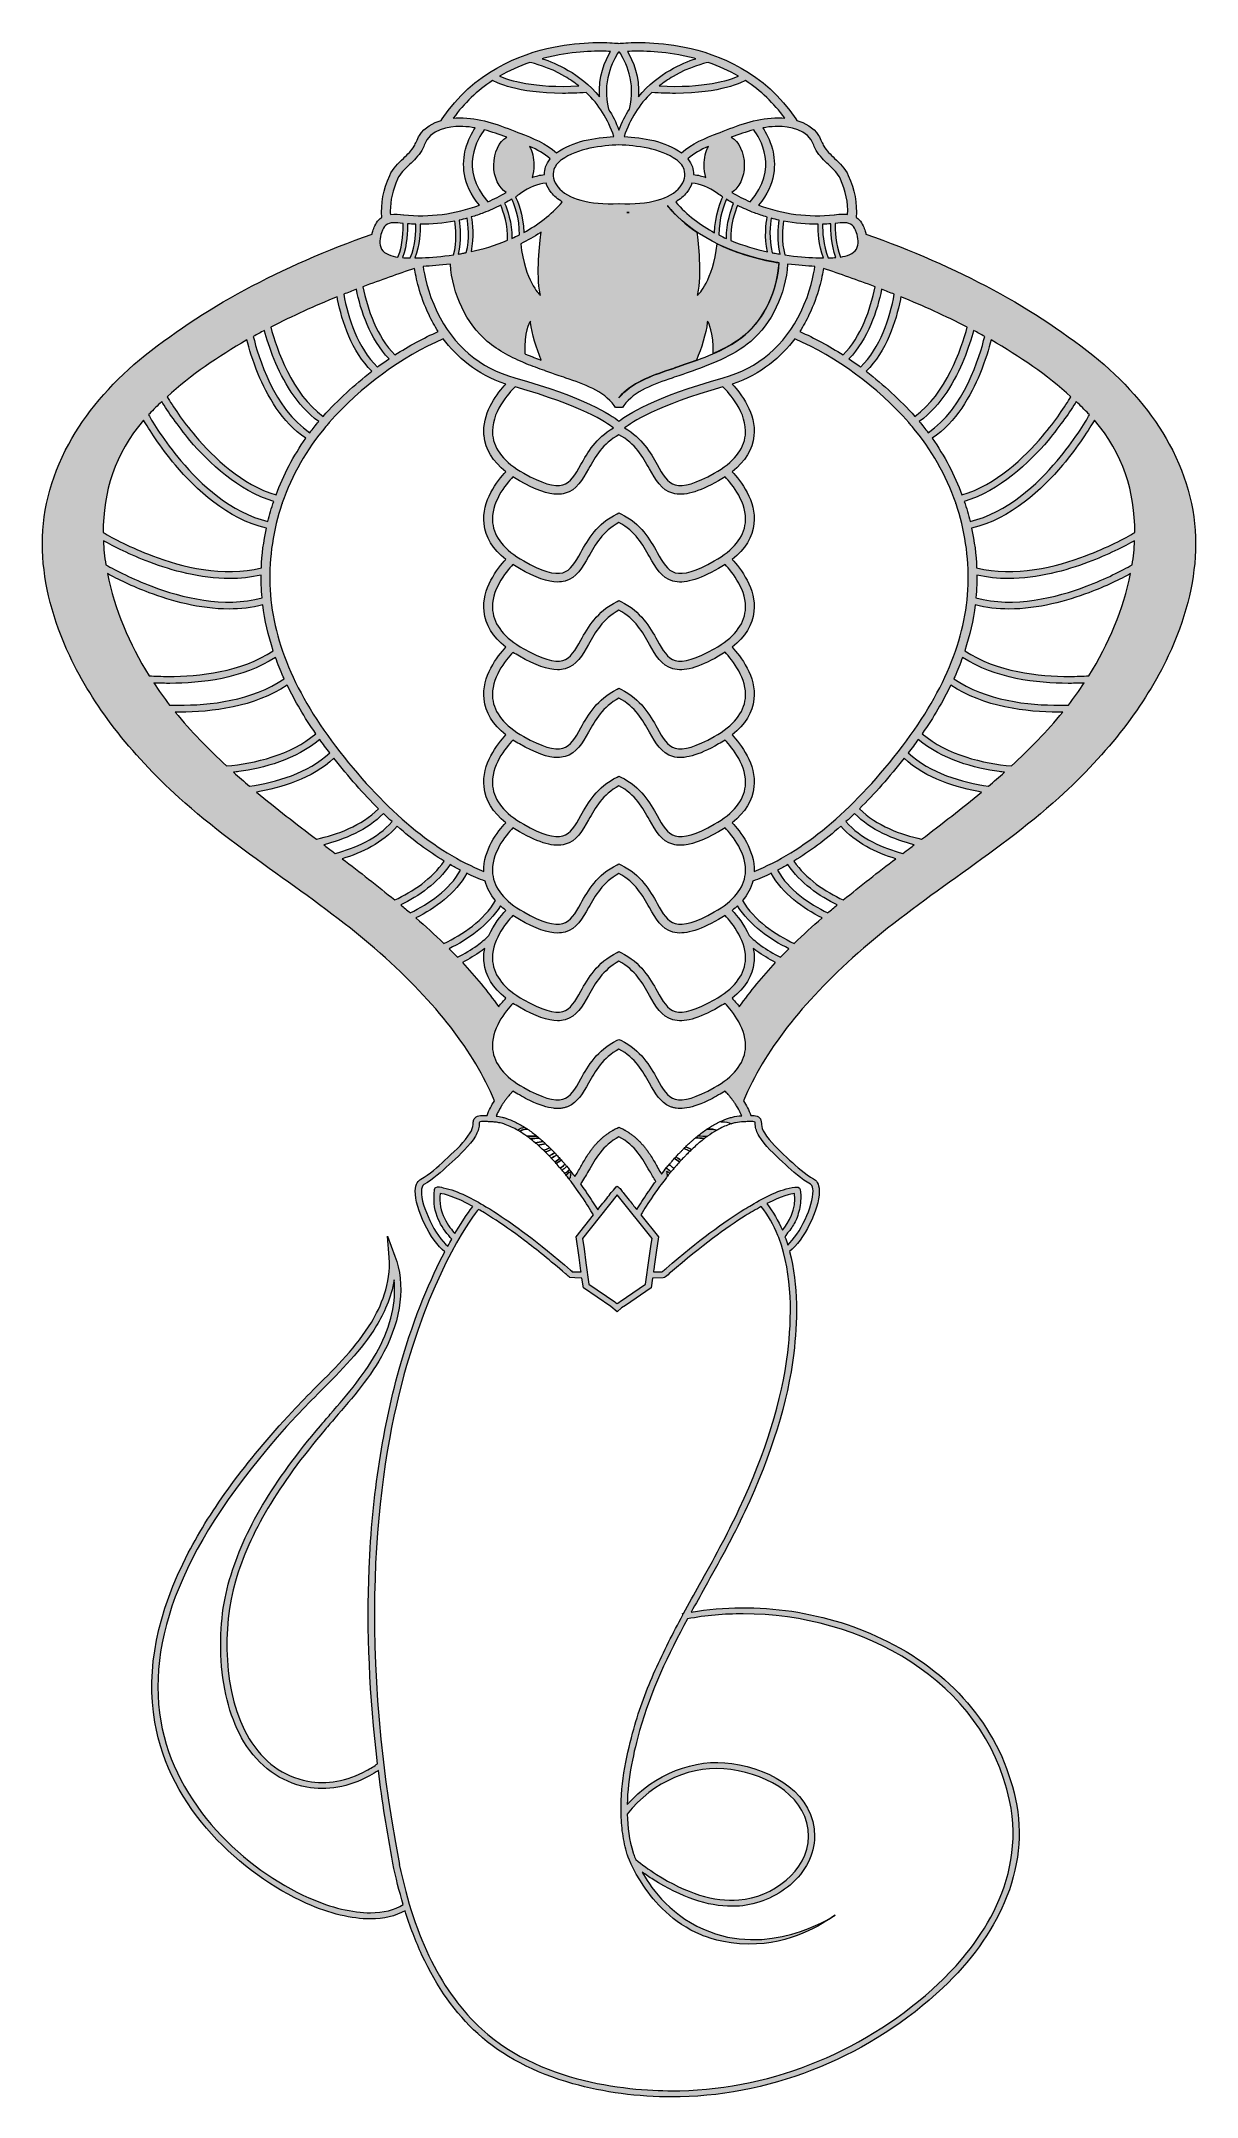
# Model space of a CAD drawing. Extents: x 705 to 2296, y -2914 to -85.
import ezdxf

# ---------------------------------------------------------------- set-up
doc = ezdxf.new("R2010")
doc.units = 0
doc.header["$MEASUREMENT"] = 0
doc.layers.add('Layer 1', color=7, linetype='Continuous')

# ---------------------------------------------------------------- blocks, each defined once
blk = doc.blocks.new('block 2')
at = {"layer": 'Layer 1', "lineweight": 0}
for points, knots in [([(2257.7, -639.8), (2234.9, -597.8), (2201.2, -557.8), (2160.3, -523.9), (2075.6, -453.9), (1964.9, -394.1), (1840.3, -350.9), (1840.3, -350.9), (1840.3, -350.9), (1840.3, -350.9), (1839.9, -349), (1839.3, -346.9), (1838.6, -344.9), (1837.1, -340.3), (1834.4, -333.8), (1829, -329.2), (1828.3, -328.7), (1827.5, -328.1), (1826.8, -327.7), (1826.8, -327.7), (1826.8, -327.7), (1826.8, -327.7), (1828.3, -308.8), (1824.7, -289.4), (1816, -270), (1811.6, -260.1), (1804.2, -253.1), (1797.1, -246.4), (1791.3, -241), (1785.9, -235.9), (1782.3, -229.5), (1781.2, -227.6), (1780.3, -225.5), (1779.3, -223.4), (1778, -220.5), (1776.7, -217.6), (1774.9, -214.8), (1767.9, -203.5), (1756.4, -197.5), (1745.1, -194.2), (1745.1, -194.2), (1743.7, -192.2), (1743.7, -192.2), (1701.3, -127.6), (1637.1, -102.8), (1590.8, -93.4), (1549.9, -85.1), (1516.1, -86.8), (1504.2, -87.9), (1504.1, -87.8), (1504.1, -87.8), (1504.1, -87.7), (1504.1, -87.7), (1503.9, -87.9), (1503.9, -87.9), (1502.3, -88), (1501.2, -88.2), (1500.4, -88.2), (1499.7, -88.2), (1498.6, -88), (1497, -87.9), (1497, -87.9), (1496.8, -87.7), (1496.8, -87.7), (1496.8, -87.8), (1496.8, -87.8), (1496.7, -87.9), (1484.8, -86.8), (1451, -85.1), (1410.1, -93.4), (1363.8, -102.8), (1299.6, -127.6), (1257.2, -192.2), (1257.2, -192.2), (1255.8, -194.2), (1255.8, -194.2), (1244.5, -197.5), (1233, -203.5), (1226, -214.8), (1224.2, -217.6), (1222.9, -220.5), (1221.6, -223.4), (1220.6, -225.5), (1219.7, -227.6), (1218.6, -229.5), (1215, -235.9), (1209.6, -241), (1203.8, -246.4), (1196.7, -253.1), (1189.3, -260.1), (1184.9, -270), (1176.2, -289.4), (1172.6, -308.8), (1174.1, -327.7), (1174.1, -327.7), (1174.1, -327.7), (1174.1, -327.7), (1173.4, -328.1), (1172.6, -328.7), (1171.9, -329.2), (1166.5, -333.8), (1163.8, -340.3), (1162.3, -344.9), (1161.6, -346.9), (1161, -349), (1160.6, -350.9), (1160.6, -350.9), (1160.6, -350.9), (1160.6, -350.9), (1036, -394.1), (925.3, -453.9), (840.6, -523.9), (799.7, -557.8), (766, -597.8), (743.2, -639.8), (717.4, -687.2), (705.2, -736.5), (707.1, -786.2), (708.8, -833.1), (721.4, -881.9), (744.6, -931.2), (776.6, -999.2), (827.2, -1064.8), (895, -1126.3), (939.7, -1166.8), (989.2, -1202.2), (1037, -1236.5), (1082.4, -1269), (1129.3, -1302.6), (1171.8, -1340.4), (1249.4, -1409.2), (1300.8, -1475.6), (1329, -1543.4), (1325.1, -1549.5), (1321.5, -1556.3), (1318.9, -1563.7), (1317.5, -1563.6), (1315.9, -1563.5), (1314.3, -1563.5), (1308.4, -1563.5), (1302, -1564.6), (1300.3, -1570.4), (1299.8, -1572.1), (1299.8, -1573.6), (1299.7, -1575), (1299.7, -1575.3), (1299.7, -1575.6), (1299.7, -1576), (1299.5, -1579.7), (1298.1, -1583.6), (1295.6, -1587.7), (1288, -1600.1), (1276.3, -1610.9), (1265, -1621.4), (1265, -1621.4), (1260.9, -1625.2), (1260.9, -1625.2), (1250.6, -1634.7), (1239.9, -1644.6), (1227.9, -1651.3), (1224.5, -1653.1), (1220.4, -1657.5), (1220.1, -1667.5), (1219.4, -1692), (1241.3, -1736.3), (1260.8, -1751.2), (1242, -1787), (1219.5, -1838.1), (1200.2, -1904.9), (1175.4, -1991), (1160.8, -2086.1), (1156.6, -2187.7), (1153.1, -2272.7), (1157, -2362.5), (1168.2, -2455.8), (1163.7, -2459.1), (1158.7, -2462.3), (1152.9, -2465.4), (1126.5, -2479.9), (1097.9, -2485), (1072.3, -2479.9), (1038.1, -2473.1), (1010.9, -2453.4), (991.6, -2421.4), (955, -2360.7), (954.3, -2266.4), (972.6, -2204.6), (992.2, -2138.3), (1031.4, -2072.1), (1096, -1996), (1100.5, -1990.8), (1105, -1985.5), (1109.5, -1980.3), (1133.9, -1952.1), (1159.1, -1922.8), (1176.9, -1889.2), (1201.1, -1843.7), (1206.6, -1795.7), (1192.2, -1757.4), (1192.2, -1757.4), (1181.7, -1729.6), (1181.7, -1729.6), (1181.7, -1729.6), (1184.1, -1759.2), (1184.1, -1759.2), (1187, -1794.9), (1172.4, -1827.4), (1159.7, -1848.4), (1139.6, -1881.5), (1111.4, -1909.6), (1084.2, -1936.8), (1073, -1948.1), (1061.4, -1959.7), (1050.5, -1971.5), (986.2, -2041.2), (939.5, -2104.7), (907.7, -2165.8), (865, -2247.9), (849.5, -2326.2), (861.7, -2398.7), (881.5, -2516.1), (980.8, -2608.5), (1070.5, -2648.1), (1102.7, -2662.3), (1132.8, -2669.5), (1158.3, -2669.5), (1176.9, -2669.5), (1193, -2665.7), (1206, -2658.1), (1206, -2658.1), (1206, -2658.1), (1206, -2658.1), (1212.8, -2680), (1220.7, -2700.5), (1229.3, -2719.2), (1249.6, -2763), (1275.4, -2799.4), (1306, -2827.3), (1339.8, -2858.1), (1383.8, -2881.3), (1437, -2896.3), (1479.4, -2908.2), (1526.5, -2914.4), (1574.1, -2914.4), (1577.5, -2914.4), (1581, -2914.4), (1584.5, -2914.3), (1715.7, -2911.8), (1847.6, -2857), (1946.3, -2764.1), (1983.9, -2728.6), (2013.1, -2688.2), (2030.7, -2647.1), (2051, -2599.6), (2056.1, -2551.7), (2046.1, -2504.6), (2026.2, -2411.8), (1963.7, -2334.7), (1870, -2287.6), (1788.1, -2246.3), (1690.3, -2231.8), (1599.9, -2247.1), (1606.1, -2235.8), (1612.3, -2224.5), (1618.5, -2213.4), (1637.4, -2179.5), (1656.8, -2144.5), (1673.6, -2108.6), (1710.7, -2029.3), (1732.7, -1958.2), (1740.9, -1891), (1746, -1849.4), (1747.6, -1797.6), (1735.2, -1750.8), (1754.4, -1736.3), (1776, -1693.1), (1776, -1668.4), (1776, -1668), (1776, -1667.6), (1776, -1667.2), (1775.7, -1657.2), (1771.6, -1652.9), (1768.2, -1651), (1756.2, -1644.4), (1745.5, -1634.5), (1735.2, -1625), (1735.2, -1625), (1731.1, -1621.2), (1731.1, -1621.2), (1719.8, -1610.8), (1708.1, -1600), (1700.5, -1587.6), (1698, -1583.6), (1696.6, -1579.6), (1696.4, -1575.9), (1696.4, -1575.6), (1696.4, -1575.3), (1696.4, -1575), (1696.4, -1573.6), (1696.3, -1572), (1695.8, -1570.4), (1694.1, -1564.7), (1687.8, -1563.5), (1681.9, -1563.5), (1679.3, -1556.2), (1675.7, -1549.4), (1671.9, -1543.4), (1700.1, -1475.6), (1751.5, -1409.2), (1829.1, -1340.4), (1871.6, -1302.6), (1918.5, -1269), (1963.9, -1236.5), (2011.7, -1202.2), (2061.2, -1166.8), (2105.9, -1126.3), (2173.7, -1064.8), (2224.3, -999.2), (2256.3, -931.2), (2279.5, -881.9), (2292.1, -833.1), (2293.8, -786.2), (2295.7, -736.5), (2283.5, -687.2), (2257.7, -639.8)], [0, 0, 0, 0, 1, 1, 1, 2, 2, 2, 3, 3, 3, 4, 4, 4, 5, 5, 5, 6, 6, 6, 7, 7, 7, 8, 8, 8, 9, 9, 9, 10, 10, 10, 11, 11, 11, 12, 12, 12, 13, 13, 13, 14, 14, 14, 15, 15, 15, 16, 16, 16, 17, 17, 17, 18, 18, 18, 19, 19, 19, 20, 20, 20, 21, 21, 21, 22, 22, 22, 23, 23, 23, 24, 24, 24, 25, 25, 25, 26, 26, 26, 27, 27, 27, 28, 28, 28, 29, 29, 29, 30, 30, 30, 31, 31, 31, 32, 32, 32, 33, 33, 33, 34, 34, 34, 35, 35, 35, 36, 36, 36, 37, 37, 37, 38, 38, 38, 39, 39, 39, 40, 40, 40, 41, 41, 41, 42, 42, 42, 43, 43, 43, 44, 44, 44, 45, 45, 45, 46, 46, 46, 47, 47, 47, 48, 48, 48, 49, 49, 49, 50, 50, 50, 51, 51, 51, 52, 52, 52, 53, 53, 53, 54, 54, 54, 55, 55, 55, 56, 56, 56, 57, 57, 57, 58, 58, 58, 59, 59, 59, 60, 60, 60, 61, 61, 61, 62, 62, 62, 63, 63, 63, 64, 64, 64, 65, 65, 65, 66, 66, 66, 67, 67, 67, 68, 68, 68, 69, 69, 69, 70, 70, 70, 71, 71, 71, 72, 72, 72, 73, 73, 73, 74, 74, 74, 75, 75, 75, 76, 76, 76, 77, 77, 77, 78, 78, 78, 79, 79, 79, 80, 80, 80, 81, 81, 81, 82, 82, 82, 83, 83, 83, 84, 84, 84, 85, 85, 85, 86, 86, 86, 87, 87, 87, 88, 88, 88, 89, 89, 89, 90, 90, 90, 91, 91, 91, 92, 92, 92, 93, 93, 93, 94, 94, 94, 95, 95, 95, 96, 96, 96, 97, 97, 97, 98, 98, 98, 99, 99, 99, 100, 100, 100, 101, 101, 101, 102, 102, 102, 103, 103, 103, 104, 104, 104, 105, 105, 105, 106, 106, 106, 107, 107, 107, 108, 108, 108, 108]), ([(1412.1, -105.2), (1445.1, -98.4), (1473.9, -98.5), (1488.8, -99.3), (1481.4, -112), (1471.7, -134.1), (1473.7, -161.6), (1459.7, -144.9), (1444.1, -133.2), (1430.7, -125.3), (1417.1, -117.4), (1404.4, -112.3), (1394.9, -109.3), (1400.5, -107.7), (1406.2, -106.4), (1412.1, -105.2)], [0, 0, 0, 0, 1, 1, 1, 2, 2, 2, 3, 3, 3, 4, 4, 4, 5, 5, 5, 5]), ([(1499.6, -100.2), (1499.6, -100.2), (1499.7, -100.2), (1499.7, -100.2), (1499.7, -100.2), (1500.4, -100.3), (1500.4, -100.3), (1500.4, -100.3), (1501.2, -100.2), (1501.2, -100.2), (1501.2, -100.2), (1501.3, -100.2), (1501.3, -100.2), (1509.3, -112.5), (1524.4, -142.1), (1514.7, -178.5), (1514.7, -178.5), (1514.8, -178.5), (1514.8, -178.5), (1509.4, -187.1), (1504.5, -196.8), (1500.4, -207.5), (1496.4, -196.8), (1491.5, -187.1), (1486, -178.5), (1486, -178.5), (1486.2, -178.5), (1486.2, -178.5), (1476.5, -142.2), (1491.6, -112.5), (1499.6, -100.2)], [0, 0, 0, 0, 1, 1, 1, 2, 2, 2, 3, 3, 3, 4, 4, 4, 5, 5, 5, 6, 6, 6, 7, 7, 7, 8, 8, 8, 9, 9, 9, 10, 10, 10, 10]), ([(1588.8, -105.2), (1594.7, -106.4), (1600.4, -107.7), (1606, -109.3), (1596.5, -112.3), (1583.8, -117.4), (1570.2, -125.3), (1556.8, -133.2), (1541.2, -144.9), (1527.2, -161.6), (1529.2, -134.1), (1519.5, -112), (1512.1, -99.3), (1527, -98.5), (1555.8, -98.4), (1588.8, -105.2)], [0, 0, 0, 0, 1, 1, 1, 2, 2, 2, 3, 3, 3, 4, 4, 4, 5, 5, 5, 5]), ([(1326.4, -139.4), (1329.9, -141.3), (1360.1, -157), (1422.9, -157), (1432.9, -157), (1443.7, -156.6), (1455.3, -155.7), (1472.7, -172.3), (1485.4, -192.5), (1493.4, -216.3), (1467.6, -217.9), (1436.9, -222.5), (1414.5, -238.8), (1414.4, -238.8), (1414.4, -238.8), (1414.3, -238.9), (1400.5, -225.9), (1381.2, -218.4), (1364.1, -211.7), (1364.1, -211.7), (1361.4, -210.7), (1361.4, -210.7), (1337.4, -201.3), (1312.6, -191.6), (1286, -190.7), (1283.1, -190.6), (1278.2, -190.6), (1272.4, -191.1), (1287.3, -170.5), (1305.3, -153.2), (1326.4, -139.4)], [0, 0, 0, 0, 1, 1, 1, 2, 2, 2, 3, 3, 3, 4, 4, 4, 5, 5, 5, 6, 6, 6, 7, 7, 7, 8, 8, 8, 9, 9, 9, 10, 10, 10, 10]), ([(1377.6, -114.5), (1383, -115.6), (1403.5, -120.4), (1426.1, -133.7), (1432.9, -137.7), (1439.3, -142.1), (1445.2, -146.8), (1383.9, -150.2), (1348.6, -138.6), (1336.1, -133.4), (1348.9, -125.9), (1362.8, -119.6), (1377.6, -114.5)], [0, 0, 0, 0, 1, 1, 1, 2, 2, 2, 3, 3, 3, 4, 4, 4, 4]), ([(1728.5, -191.1), (1722.7, -190.6), (1717.8, -190.6), (1714.9, -190.7), (1688.3, -191.6), (1663.5, -201.3), (1639.5, -210.7), (1639.5, -210.7), (1636.8, -211.7), (1636.8, -211.7), (1619.7, -218.4), (1600.4, -225.9), (1586.6, -238.9), (1586.5, -238.8), (1586.5, -238.8), (1586.4, -238.8), (1564, -222.5), (1533.3, -217.9), (1507.5, -216.3), (1515.5, -192.5), (1528.2, -172.3), (1545.6, -155.7), (1557.2, -156.6), (1568, -157), (1578, -157), (1640.7, -157), (1671, -141.3), (1674.5, -139.4), (1695.6, -153.2), (1713.6, -170.5), (1728.5, -191.1)], [0, 0, 0, 0, 1, 1, 1, 2, 2, 2, 3, 3, 3, 4, 4, 4, 5, 5, 5, 6, 6, 6, 7, 7, 7, 8, 8, 8, 9, 9, 9, 10, 10, 10, 10]), ([(1664.8, -133.4), (1652.3, -138.6), (1617, -150.2), (1555.7, -146.8), (1561.6, -142.1), (1568, -137.7), (1574.8, -133.7), (1597.4, -120.4), (1617.9, -115.6), (1623.3, -114.5), (1638.1, -119.6), (1652, -125.9), (1664.8, -133.4)], [0, 0, 0, 0, 1, 1, 1, 2, 2, 2, 3, 3, 3, 4, 4, 4, 4]), ([(1195.8, -274.9), (1199.2, -267.1), (1205.4, -261.3), (1212, -255.1), (1218.1, -249.3), (1224.5, -243.3), (1229, -235.4), (1230.4, -233), (1231.5, -230.6), (1232.5, -228.2), (1233.7, -225.7), (1234.7, -223.3), (1236.1, -221.1), (1247.6, -202.8), (1276.9, -202.3), (1285.6, -202.6), (1291.2, -202.8), (1296.9, -203.5), (1302.4, -204.5), (1298.3, -210.8), (1292.7, -221), (1289.4, -233.7), (1284.4, -252.9), (1283.9, -281.6), (1308.4, -310.8), (1308.4, -310.8), (1308.4, -310.8), (1308.4, -310.8), (1275, -323.2), (1239.1, -327.8), (1204.4, -324.1), (1204.4, -324.1), (1203.9, -324), (1203.9, -324), (1198.3, -323.4), (1191.9, -322.7), (1185.8, -323.5), (1185.7, -322.1), (1185.7, -320.6), (1185.7, -319.2), (1185.7, -304.7), (1189.1, -289.8), (1195.8, -274.9)], [0, 0, 0, 0, 1, 1, 1, 2, 2, 2, 3, 3, 3, 4, 4, 4, 5, 5, 5, 6, 6, 6, 7, 7, 7, 8, 8, 8, 9, 9, 9, 10, 10, 10, 11, 11, 11, 12, 12, 12, 13, 13, 13, 14, 14, 14, 14]), ([(1345.1, -293.3), (1337.1, -298.1), (1328.7, -302.3), (1320.1, -306.1), (1279.5, -261.1), (1307.1, -217.7), (1315, -207.2), (1325.4, -209.9), (1335.7, -213.6), (1345.9, -217.4), (1335.5, -223.3), (1328.1, -238.2), (1328.1, -255.6), (1328.1, -272.6), (1335.1, -287.1), (1345.1, -293.3)], [0, 0, 0, 0, 1, 1, 1, 2, 2, 2, 3, 3, 3, 4, 4, 4, 5, 5, 5, 5]), ([(1680.8, -306.1), (1672.2, -302.3), (1663.8, -298.1), (1655.8, -293.3), (1660.8, -290.2), (1665, -285), (1668, -278.5), (1671.1, -272), (1672.8, -264.1), (1672.8, -255.6), (1672.8, -238.2), (1665.4, -223.3), (1655, -217.4), (1665.2, -213.6), (1675.5, -209.9), (1685.9, -207.2), (1693.8, -217.7), (1721.4, -261.1), (1680.8, -306.1)], [0, 0, 0, 0, 1, 1, 1, 2, 2, 2, 3, 3, 3, 4, 4, 4, 5, 5, 5, 6, 6, 6, 6]), ([(1764.8, -221.1), (1766.1, -223.3), (1767.2, -225.7), (1768.4, -228.2), (1769.4, -230.6), (1770.5, -233), (1771.9, -235.4), (1776.4, -243.3), (1782.8, -249.3), (1788.9, -255.1), (1795.5, -261.3), (1801.7, -267.1), (1805.1, -274.9), (1812.5, -291.3), (1815.9, -307.6), (1815.1, -323.5), (1813.1, -323.3), (1811, -323.2), (1809, -323.2), (1804.8, -323.2), (1800.7, -323.6), (1797, -324), (1797, -324), (1796.5, -324.1), (1796.5, -324.1), (1761.8, -327.8), (1725.9, -323.2), (1692.5, -310.8), (1692.5, -310.8), (1692.5, -310.8), (1692.5, -310.8), (1717, -281.6), (1716.5, -252.9), (1711.5, -233.7), (1708.2, -221), (1702.6, -210.8), (1698.5, -204.5), (1704, -203.5), (1709.7, -202.8), (1715.3, -202.6), (1724, -202.3), (1753.3, -202.8), (1764.8, -221.1)], [0, 0, 0, 0, 1, 1, 1, 2, 2, 2, 3, 3, 3, 4, 4, 4, 5, 5, 5, 6, 6, 6, 7, 7, 7, 8, 8, 8, 9, 9, 9, 10, 10, 10, 11, 11, 11, 12, 12, 12, 13, 13, 13, 14, 14, 14, 14]), ([(1377.2, -229.9), (1387.7, -234.5), (1397.8, -239.9), (1405.6, -247.1), (1402.9, -250.5), (1400.8, -254.2), (1399.5, -258.1), (1398.4, -261.5), (1397.9, -265.1), (1397.9, -268.7), (1391.7, -269.4), (1386, -270.8), (1380.8, -272.7), (1380.8, -272.7), (1380.8, -272.7), (1380.8, -272.7), (1382.5, -267.5), (1383.4, -261.7), (1383.4, -255.6), (1383.4, -245.9), (1381.1, -236.9), (1377.2, -229.9)], [0, 0, 0, 0, 1, 1, 1, 2, 2, 2, 3, 3, 3, 4, 4, 4, 5, 5, 5, 6, 6, 6, 7, 7, 7, 7]), ([(1584.5, -285.8), (1570.9, -302.6), (1541.9, -310.4), (1500.7, -308.6), (1500.7, -308.6), (1500.4, -308.6), (1500.4, -308.6), (1500.4, -308.6), (1500.2, -308.6), (1500.2, -308.6), (1459, -310.4), (1430, -302.6), (1416.4, -285.8), (1410.6, -278.6), (1408.4, -269.2), (1410.8, -261.8), (1412.9, -255.6), (1417.8, -251.1), (1421.5, -248.4), (1443.5, -232.5), (1477, -229), (1500.4, -227.8), (1523.9, -229), (1557.4, -232.5), (1579.4, -248.4), (1583.1, -251.1), (1588, -255.6), (1590.1, -261.8), (1592.5, -269.2), (1590.3, -278.6), (1584.5, -285.8)], [0, 0, 0, 0, 1, 1, 1, 2, 2, 2, 3, 3, 3, 4, 4, 4, 5, 5, 5, 6, 6, 6, 7, 7, 7, 8, 8, 8, 9, 9, 9, 10, 10, 10, 10]), ([(1620.1, -272.7), (1620.1, -272.7), (1620.1, -272.7), (1620.1, -272.7), (1614.9, -270.8), (1609.2, -269.4), (1603, -268.7), (1603, -265), (1602.5, -261.5), (1601.4, -258.1), (1600.1, -254.2), (1598, -250.5), (1595.3, -247.1), (1603.1, -239.9), (1613.2, -234.5), (1623.7, -229.9), (1619.8, -236.9), (1617.5, -245.9), (1617.5, -255.6), (1617.5, -261.7), (1618.4, -267.5), (1620.1, -272.7)], [0, 0, 0, 0, 1, 1, 1, 2, 2, 2, 3, 3, 3, 4, 4, 4, 5, 5, 5, 6, 6, 6, 7, 7, 7, 7]), ([(1400, -280.5), (1401.5, -285), (1403.9, -289.4), (1407.1, -293.3), (1411.3, -298.4), (1416.4, -302.8), (1422.4, -306.5), (1407, -324.3), (1388.6, -338), (1369.4, -348.5), (1369.3, -324.5), (1359.9, -303.2), (1358.1, -299.3), (1360.3, -297.9), (1362.5, -296.4), (1364.7, -294.9), (1377.8, -285.9), (1388.3, -281.6), (1400, -280.5)], [0, 0, 0, 0, 1, 1, 1, 2, 2, 2, 3, 3, 3, 4, 4, 4, 5, 5, 5, 6, 6, 6, 6]), ([(1600.9, -280.5), (1612.6, -281.6), (1623.1, -285.9), (1636.2, -294.9), (1638.5, -296.5), (1640.9, -298.1), (1643.2, -299.6), (1641.2, -304.1), (1632.1, -325.2), (1632, -348.8), (1612.6, -338.3), (1594, -324.5), (1578.5, -306.5), (1584.5, -302.8), (1589.6, -298.4), (1593.8, -293.3), (1597, -289.4), (1599.4, -285), (1600.9, -280.5)], [0, 0, 0, 0, 1, 1, 1, 2, 2, 2, 3, 3, 3, 4, 4, 4, 5, 5, 5, 6, 6, 6, 6]), ([(1297.2, -327.1), (1302.9, -325.4), (1308.6, -323.5), (1314.2, -321.4), (1322.3, -318.3), (1330.1, -314.8), (1337.8, -310.9), (1341.1, -318.9), (1348.1, -338.7), (1347.1, -359.2), (1329.7, -366.4), (1312.5, -371.4), (1296.8, -374.8), (1301.2, -354.9), (1298.6, -335.2), (1297.2, -327.1)], [0, 0, 0, 0, 1, 1, 1, 2, 2, 2, 3, 3, 3, 4, 4, 4, 5, 5, 5, 5]), ([(1363.4, -351.6), (1360, -353.4), (1356.5, -355), (1353.1, -356.5), (1353.5, -335.4), (1346.4, -315.9), (1343.1, -308.1), (1346.4, -306.3), (1349.7, -304.4), (1353, -302.5), (1355.3, -307.6), (1364.1, -329), (1363.4, -351.6)], [0, 0, 0, 0, 1, 1, 1, 2, 2, 2, 3, 3, 3, 4, 4, 4, 4]), ([(1658.2, -308.4), (1654.9, -316.4), (1647.9, -335.7), (1648.3, -356.8), (1644.9, -355.2), (1641.5, -353.6), (1638, -351.9), (1637.3, -329.5), (1645.9, -308.3), (1648.4, -302.8), (1651.6, -304.7), (1654.9, -306.6), (1658.2, -308.4)], [0, 0, 0, 0, 1, 1, 1, 2, 2, 2, 3, 3, 3, 4, 4, 4, 4]), ([(1704.7, -375), (1689, -371.5), (1671.7, -366.6), (1654.4, -359.4), (1653.3, -339), (1660.2, -319.3), (1663.6, -311.1), (1671.1, -314.9), (1678.8, -318.4), (1686.7, -321.4), (1692.5, -323.6), (1698.3, -325.5), (1704.3, -327.3), (1702.8, -335.5), (1700.3, -355.1), (1704.7, -375)], [0, 0, 0, 0, 1, 1, 1, 2, 2, 2, 3, 3, 3, 4, 4, 4, 5, 5, 5, 5]), ([(1173.6, -348.7), (1175.3, -343.6), (1177.2, -340.4), (1179.6, -338.4), (1185, -333.9), (1194, -334.9), (1202.6, -335.9), (1202.6, -335.9), (1203.1, -335.9), (1203.1, -335.9), (1203.2, -335.9), (1203.3, -335.9), (1203.4, -335.9), (1203.8, -345), (1203.4, -364.5), (1196.3, -382.4), (1187.1, -380.9), (1178, -378.2), (1173.8, -371.4), (1169.6, -364.6), (1171.4, -355.3), (1173.6, -348.7)], [0, 0, 0, 0, 1, 1, 1, 2, 2, 2, 3, 3, 3, 4, 4, 4, 5, 5, 5, 6, 6, 6, 7, 7, 7, 7]), ([(1209.4, -336.5), (1213.2, -336.8), (1217, -337), (1220.7, -337.1), (1221, -346.8), (1220.4, -365.9), (1213.2, -383.4), (1208.3, -383.3), (1204.6, -383.2), (1202.5, -383), (1209.3, -365), (1209.7, -346.1), (1209.4, -336.5)], [0, 0, 0, 0, 1, 1, 1, 2, 2, 2, 3, 3, 3, 4, 4, 4, 4]), ([(1226.7, -337.2), (1242.7, -337.3), (1258.7, -335.8), (1274.5, -332.7), (1276, -342.1), (1277.8, -361), (1272.9, -379.2), (1256.5, -381.6), (1241.6, -382.7), (1229.7, -383.1), (1228.2, -383.2), (1226.7, -383.2), (1225.3, -383.3), (1223.3, -383.3), (1221.4, -383.3), (1219.6, -383.4), (1226.4, -365.6), (1227, -347.1), (1226.7, -337.2)], [0, 0, 0, 0, 1, 1, 1, 2, 2, 2, 3, 3, 3, 4, 4, 4, 5, 5, 5, 6, 6, 6, 6]), ([(1280.4, -331.5), (1284.1, -330.7), (1287.7, -329.8), (1291.4, -328.8), (1292.8, -337.1), (1295.2, -357), (1290.3, -376.2), (1288.7, -376.5), (1287.2, -376.8), (1285.7, -377.1), (1283.5, -377.5), (1281.4, -377.9), (1279.3, -378.2), (1283.7, -359.5), (1281.9, -340.8), (1280.4, -331.5)], [0, 0, 0, 0, 1, 1, 1, 2, 2, 2, 3, 3, 3, 4, 4, 4, 5, 5, 5, 5]), ([(1713.3, -388.9), (1715.8, -389.3), (1718.2, -389.8), (1720.7, -390.1), (1718.4, -428.8), (1700.7, -466.5), (1674, -489.2), (1650.6, -509.1), (1620.6, -519.6), (1591.6, -529.8), (1588.2, -531), (1584.9, -532.2), (1581.5, -533.4), (1577.7, -534.8), (1573.7, -536.1), (1569.5, -537.5), (1545.1, -545.8), (1517.5, -555.1), (1500.4, -575.9), (1500.4, -575.8), (1500.4, -575.8), (1500.3, -575.7), (1517.4, -555.1), (1544.9, -545.8), (1569.3, -537.5), (1573.5, -536.1), (1577.4, -534.8), (1581.3, -533.4), (1584.6, -532.2), (1588, -531), (1591.4, -529.8), (1595, -528.6), (1598.6, -527.3), (1602.3, -526), (1603.2, -525.6), (1604.1, -525.3), (1605, -525), (1605.7, -524.7), (1606.4, -524.5), (1607.1, -524.2), (1613.7, -507.8), (1620.2, -488.2), (1622, -472.1), (1622, -472.1), (1622.2, -470.3), (1622.2, -470.3), (1622.2, -470.3), (1623.1, -471.8), (1623.1, -471.8), (1623.2, -472), (1631.1, -485.7), (1630, -515.2), (1631.9, -514.4), (1633.9, -513.5), (1635.8, -512.6), (1636.8, -512.1), (1637.8, -511.7), (1638.7, -511.2), (1639.7, -510.8), (1640.7, -510.3), (1641.6, -509.8), (1642.4, -509.4), (1643.1, -509.1), (1643.9, -508.7), (1645, -508.1), (1646.2, -507.5), (1647.3, -506.9), (1648.2, -506.4), (1649.2, -505.9), (1650.1, -505.4), (1651.1, -504.8), (1652.2, -504.2), (1653.3, -503.5), (1654.1, -503.1), (1654.8, -502.6), (1655.6, -502.2), (1656.5, -501.6), (1657.4, -501), (1658.3, -500.5), (1659.2, -499.9), (1660.1, -499.3), (1661, -498.7), (1661.8, -498.2), (1662.6, -497.6), (1663.5, -497), (1663.6, -497), (1663.6, -496.9), (1663.7, -496.9), (1664.6, -496.3), (1665.4, -495.7), (1666.2, -495.1), (1666.9, -494.6), (1667.6, -494.1), (1668.3, -493.5), (1668.7, -493.2), (1669.1, -492.9), (1669.6, -492.6), (1670.2, -492.1), (1670.9, -491.5), (1671.5, -491), (1672.2, -490.4), (1673, -489.8), (1673.7, -489.2), (1700.5, -466.5), (1718.1, -428.8), (1720.4, -390.1), (1718, -389.8), (1715.6, -389.3), (1713.1, -388.9), (1684.4, -383.6), (1658.3, -375.2), (1635.4, -364), (1629.5, -415.7), (1609.8, -433.4), (1609.6, -433.6), (1609.6, -433.6), (1608.2, -434.8), (1608.2, -434.8), (1608.2, -434.8), (1608.6, -433.1), (1608.6, -433.1), (1614.3, -405.4), (1609.5, -363.4), (1607.4, -347.9), (1592, -337.5), (1578.5, -325.5), (1567.3, -312), (1567.3, -312), (1567.4, -312), (1567.5, -311.9), (1599.8, -350.7), (1650.1, -377.2), (1713.3, -388.9)], [0, 0, 0, 0, 1, 1, 1, 2, 2, 2, 3, 3, 3, 4, 4, 4, 5, 5, 5, 6, 6, 6, 7, 7, 7, 8, 8, 8, 9, 9, 9, 10, 10, 10, 11, 11, 11, 12, 12, 12, 13, 13, 13, 14, 14, 14, 15, 15, 15, 16, 16, 16, 17, 17, 17, 18, 18, 18, 19, 19, 19, 20, 20, 20, 21, 21, 21, 22, 22, 22, 23, 23, 23, 24, 24, 24, 25, 25, 25, 26, 26, 26, 27, 27, 27, 28, 28, 28, 29, 29, 29, 30, 30, 30, 31, 31, 31, 32, 32, 32, 33, 33, 33, 34, 34, 34, 35, 35, 35, 36, 36, 36, 37, 37, 37, 38, 38, 38, 39, 39, 39, 40, 40, 40, 41, 41, 41, 42, 42, 42, 43, 43, 43, 44, 44, 44, 44]), ([(1511.3, -320.8), (1511.3, -320.8), (1514.3, -320.8), (1514.3, -320.8), (1513.7, -320.8), (1513, -320.8), (1512.2, -320.8), (1511.9, -320.8), (1511.6, -320.8), (1511.3, -320.8)], [0, 0, 0, 0, 1, 1, 1, 2, 2, 2, 3, 3, 3, 3]), ([(1722.1, -378.3), (1720, -377.9), (1717.7, -377.6), (1715.5, -377.1), (1714.1, -376.9), (1712.6, -376.6), (1711.2, -376.3), (1706.3, -357.2), (1708.6, -337.4), (1710, -328.9), (1713.7, -329.9), (1717.4, -330.8), (1721, -331.6), (1719.5, -341), (1717.7, -359.6), (1722.1, -378.3)], [0, 0, 0, 0, 1, 1, 1, 2, 2, 2, 3, 3, 3, 4, 4, 4, 5, 5, 5, 5]), ([(1781.8, -383.4), (1779.9, -383.4), (1777.8, -383.3), (1775.6, -383.3), (1775.6, -383.3), (1775.6, -383.3), (1775.6, -383.3), (1774.2, -383.2), (1772.7, -383.2), (1771.3, -383.2), (1759.4, -382.7), (1744.7, -381.7), (1728.6, -379.3), (1723.7, -361.1), (1725.5, -342.2), (1726.9, -332.8), (1742.7, -335.9), (1758.8, -337.4), (1774.7, -337.2), (1774.4, -347.1), (1775, -365.7), (1781.8, -383.4)], [0, 0, 0, 0, 1, 1, 1, 2, 2, 2, 3, 3, 3, 4, 4, 4, 5, 5, 5, 6, 6, 6, 7, 7, 7, 7]), ([(1799, -383), (1797, -383.1), (1793.3, -383.3), (1788.2, -383.4), (1781, -365.9), (1780.4, -346.8), (1780.7, -337.1), (1784.5, -337), (1788.3, -336.8), (1792, -336.5), (1791.7, -346), (1792.2, -364.9), (1799, -383)], [0, 0, 0, 0, 1, 1, 1, 2, 2, 2, 3, 3, 3, 4, 4, 4, 4]), ([(1821.3, -338.4), (1823.7, -340.4), (1825.6, -343.6), (1827.3, -348.7), (1829.5, -355.3), (1831.3, -364.6), (1827.1, -371.4), (1823, -378.1), (1814.1, -380.8), (1805.1, -382.3), (1798, -364.4), (1797.7, -344.9), (1798, -335.9), (1798, -335.9), (1798.3, -335.9), (1798.3, -335.9), (1807, -334.9), (1815.9, -333.9), (1821.3, -338.4)], [0, 0, 0, 0, 1, 1, 1, 2, 2, 2, 3, 3, 3, 4, 4, 4, 5, 5, 5, 6, 6, 6, 6]), ([(1393.3, -347.9), (1391.1, -363.4), (1386.3, -405.4), (1392, -433.1), (1392, -433.1), (1392.4, -434.8), (1392.4, -434.8), (1392.4, -434.8), (1391.1, -433.6), (1391.1, -433.6), (1390.9, -433.4), (1371.2, -415.7), (1365.2, -364), (1374.7, -359.4), (1383.6, -354.3), (1391.9, -348.8), (1391.9, -348.8), (1391.9, -348.8), (1391.9, -348.8), (1392.4, -348.5), (1392.8, -348.2), (1393.3, -347.9)], [0, 0, 0, 0, 1, 1, 1, 2, 2, 2, 3, 3, 3, 4, 4, 4, 5, 5, 5, 6, 6, 6, 7, 7, 7, 7]), ([(1268.4, -391.9), (1271.1, -433.4), (1290.3, -473.7), (1319.2, -498.3), (1334.9, -511.6), (1353, -520.9), (1371.7, -528.6), (1372.1, -528.8), (1372.5, -528.9), (1372.9, -529.1), (1381.3, -532.5), (1389.8, -535.6), (1398.2, -538.6), (1398.8, -538.8), (1399.3, -539), (1399.8, -539.1), (1401.6, -539.8), (1403.5, -540.4), (1405.3, -541.1), (1408.7, -542.3), (1412, -543.4), (1415.3, -544.6), (1419.3, -546), (1423.3, -547.4), (1427.5, -548.8), (1451.8, -557.1), (1479.3, -566.4), (1493.8, -586.7), (1493.8, -586.7), (1495.5, -589.3), (1495.5, -589.3), (1495.5, -589.3), (1505.4, -589.3), (1505.4, -589.3), (1505.4, -589.3), (1507.1, -586.7), (1507.1, -586.7), (1521.6, -566.4), (1549.1, -557.1), (1573.4, -548.8), (1577.6, -547.4), (1581.6, -546), (1585.6, -544.6), (1588.9, -543.4), (1592.2, -542.3), (1595.6, -541.1), (1625.6, -530.5), (1656.6, -519.6), (1681.7, -498.3), (1710.6, -473.7), (1729.8, -433.4), (1732.5, -391.9), (1746.7, -393.8), (1759.5, -394.7), (1770.1, -395.1), (1768.5, -405.8), (1763.9, -430.5), (1751, -457.2), (1728.3, -504.3), (1692.1, -535), (1643.6, -548.6), (1547.6, -575.5), (1511.8, -598.9), (1500.4, -608.3), (1489.1, -598.9), (1453.3, -575.5), (1357.3, -548.6), (1308.8, -535), (1272.6, -504.3), (1249.9, -457.2), (1237, -430.5), (1232.3, -405.8), (1230.8, -395.1), (1241.4, -394.7), (1254.2, -393.8), (1268.4, -391.9)], [0, 0, 0, 0, 1, 1, 1, 2, 2, 2, 3, 3, 3, 4, 4, 4, 5, 5, 5, 6, 6, 6, 7, 7, 7, 8, 8, 8, 9, 9, 9, 10, 10, 10, 11, 11, 11, 12, 12, 12, 13, 13, 13, 14, 14, 14, 15, 15, 15, 16, 16, 16, 17, 17, 17, 18, 18, 18, 19, 19, 19, 20, 20, 20, 21, 21, 21, 22, 22, 22, 23, 23, 23, 24, 24, 24, 25, 25, 25, 25]), ([(1219.1, -397.9), (1220.9, -409.9), (1225.9, -434.7), (1239, -462), (1242.4, -469.2), (1246.6, -476.9), (1251.7, -484.7), (1231.4, -493.7), (1211.5, -504.6), (1192.2, -517), (1167.1, -491.8), (1154.5, -454.7), (1148.1, -423.2), (1172.4, -414), (1196.3, -405.6), (1219.1, -397.9)], [0, 0, 0, 0, 1, 1, 1, 2, 2, 2, 3, 3, 3, 4, 4, 4, 5, 5, 5, 5]), ([(1852.8, -423.2), (1846.4, -454.7), (1833.8, -491.8), (1808.7, -517), (1789.4, -504.6), (1769.5, -493.7), (1749.2, -484.7), (1754.3, -476.9), (1758.5, -469.2), (1761.9, -462), (1775, -434.7), (1780, -409.9), (1781.8, -397.9), (1804.6, -405.6), (1828.5, -414), (1852.8, -423.2)], [0, 0, 0, 0, 1, 1, 1, 2, 2, 2, 3, 3, 3, 4, 4, 4, 5, 5, 5, 5]), ([(1112.5, -437.1), (1112.8, -438.3), (1113, -439.5), (1113.2, -440.7), (1119.4, -470.9), (1132.5, -511.7), (1160.3, -539.4), (1136.1, -558), (1113.5, -578.9), (1093.4, -601.5), (1050.4, -570.5), (1029.3, -509.2), (1021.2, -478.8), (1051.2, -463.3), (1082, -449.5), (1112.5, -437.1)], [0, 0, 0, 0, 1, 1, 1, 2, 2, 2, 3, 3, 3, 4, 4, 4, 5, 5, 5, 5]), ([(1139, -426.6), (1145.1, -456.1), (1157.8, -495), (1184.1, -522.4), (1178.6, -526), (1173.3, -529.8), (1168, -533.6), (1140.7, -507.1), (1127.8, -466.6), (1121.6, -433.5), (1127.4, -431.1), (1133.2, -428.9), (1139, -426.6)], [0, 0, 0, 0, 1, 1, 1, 2, 2, 2, 3, 3, 3, 4, 4, 4, 4]), ([(1879.3, -433.5), (1873.1, -466.6), (1860.2, -507.1), (1832.9, -533.6), (1827.6, -529.8), (1822.2, -526), (1816.8, -522.4), (1843.1, -495), (1855.8, -456.1), (1861.9, -426.6), (1867.7, -428.9), (1873.5, -431.1), (1879.3, -433.5)], [0, 0, 0, 0, 1, 1, 1, 2, 2, 2, 3, 3, 3, 4, 4, 4, 4]), ([(1888.4, -437.1), (1918.9, -449.5), (1949.7, -463.3), (1979.7, -478.8), (1971.6, -509.2), (1950.5, -570.5), (1907.5, -601.5), (1887.4, -578.9), (1864.8, -558), (1840.6, -539.4), (1868.4, -511.7), (1881.5, -470.9), (1887.7, -440.7), (1887.9, -439.5), (1888.1, -438.3), (1888.4, -437.1)], [0, 0, 0, 0, 1, 1, 1, 2, 2, 2, 3, 3, 3, 4, 4, 4, 5, 5, 5, 5]), ([(1377.6, -471.8), (1377.6, -471.8), (1378.5, -470.3), (1378.5, -470.3), (1378.5, -470.3), (1378.7, -472.1), (1378.7, -472.1), (1380.4, -488.2), (1387, -507.8), (1393.5, -524.2), (1393, -524), (1392.5, -523.9), (1392, -523.7), (1388.7, -522.4), (1385.4, -521.2), (1382, -519.9), (1382, -519.9), (1381.9, -519.8), (1381.9, -519.8), (1380.2, -519.2), (1378.5, -518.5), (1376.8, -517.8), (1376.8, -517.8), (1376.7, -517.8), (1376.7, -517.7), (1375, -517.1), (1373.4, -516.4), (1371.8, -515.7), (1371.4, -515.6), (1371, -515.4), (1370.7, -515.2), (1369.6, -485.7), (1377.5, -472), (1377.6, -471.8)], [0, 0, 0, 0, 1, 1, 1, 2, 2, 2, 3, 3, 3, 4, 4, 4, 5, 5, 5, 6, 6, 6, 7, 7, 7, 8, 8, 8, 9, 9, 9, 10, 10, 10, 11, 11, 11, 11]), ([(988.5, -496.4), (991.4, -507.7), (996.2, -524.6), (1003.9, -543.3), (1015.8, -571.9), (1036.5, -609.8), (1069.5, -631.7), (1052.5, -655.8), (1038.7, -681.9), (1028.5, -709.7), (981.7, -695.5), (942.7, -658.4), (917.6, -628.7), (899.7, -607.5), (886.3, -587.3), (878.5, -574.5), (911.4, -544.8), (948.9, -519), (988.5, -496.4)], [0, 0, 0, 0, 1, 1, 1, 2, 2, 2, 3, 3, 3, 4, 4, 4, 5, 5, 5, 6, 6, 6, 6]), ([(1012.5, -483.3), (1015.4, -494.1), (1019.8, -508.2), (1026.1, -523.4), (1037.4, -550.8), (1056.8, -586.5), (1087.2, -608.7), (1083, -613.7), (1079, -618.8), (1075.1, -624), (1025.7, -591.4), (1003.9, -519.1), (997.2, -491.6), (1002.3, -488.8), (1007.3, -486), (1012.5, -483.3)], [0, 0, 0, 0, 1, 1, 1, 2, 2, 2, 3, 3, 3, 4, 4, 4, 5, 5, 5, 5]), ([(1314.4, -1227.7), (1247.3, -1200.9), (1180.7, -1145.6), (1116.3, -1063.1), (1054, -983.3), (1022.5, -908), (1020.1, -833), (1018.9, -795), (1024.6, -757.4), (1036.7, -721.7), (1036.7, -721.7), (1036.8, -721.7), (1036.8, -721.7), (1036.8, -721.7), (1037.1, -720.5), (1037.1, -720.5), (1050.1, -682.6), (1070.4, -646.9), (1097.2, -615.3), (1097.2, -615.3), (1097.3, -615.4), (1097.4, -615.4), (1097.4, -615.4), (1097.8, -614.6), (1097.8, -614.6), (1099.1, -613.1), (1100.4, -611.5), (1101.8, -610), (1145.2, -560.9), (1200.8, -520), (1258.6, -494.7), (1276.9, -519.2), (1304.1, -543.6), (1344.5, -557.2), (1333.5, -568.9), (1314.4, -593.6), (1314.4, -622.1), (1314.4, -624.2), (1314.5, -626.3), (1314.7, -628.5), (1316.6, -646.9), (1326.7, -663.4), (1344.7, -677.7), (1333, -690.2), (1311.5, -717.9), (1314.7, -749.3), (1316.6, -767.7), (1326.7, -784.1), (1344.7, -798.4), (1333, -810.9), (1311.5, -838.7), (1314.7, -870), (1316.6, -888.4), (1326.7, -904.9), (1344.7, -919.2), (1333, -931.7), (1311.5, -959.5), (1314.7, -990.8), (1316.6, -1009.2), (1326.7, -1025.7), (1344.7, -1040), (1333, -1052.5), (1311.5, -1080.2), (1314.7, -1111.6), (1316.6, -1130), (1326.7, -1146.4), (1344.7, -1160.7), (1333.6, -1172.6), (1313.6, -1198.3), (1314.4, -1227.7)], [0, 0, 0, 0, 1, 1, 1, 2, 2, 2, 3, 3, 3, 4, 4, 4, 5, 5, 5, 6, 6, 6, 7, 7, 7, 8, 8, 8, 9, 9, 9, 10, 10, 10, 11, 11, 11, 12, 12, 12, 13, 13, 13, 14, 14, 14, 15, 15, 15, 16, 16, 16, 17, 17, 17, 18, 18, 18, 19, 19, 19, 20, 20, 20, 21, 21, 21, 22, 22, 22, 23, 23, 23, 23]), ([(1656.2, -1160.7), (1674.2, -1146.4), (1684.3, -1130), (1686.2, -1111.6), (1689.4, -1080.2), (1667.9, -1052.5), (1656.2, -1040), (1674.2, -1025.7), (1684.3, -1009.2), (1686.2, -990.8), (1689.4, -959.4), (1667.9, -931.7), (1656.2, -919.2), (1674.2, -904.9), (1684.3, -888.4), (1686.2, -870), (1689.4, -838.7), (1667.9, -810.9), (1656.2, -798.4), (1674.2, -784.1), (1684.3, -767.7), (1686.2, -749.2), (1689.4, -717.9), (1667.9, -690.2), (1656.2, -677.7), (1674.2, -663.4), (1684.3, -646.9), (1686.2, -628.5), (1689.4, -597.3), (1668.2, -569.8), (1656.4, -557.2), (1676.6, -550.4), (1693.5, -540.9), (1707.6, -530), (1721.8, -519.2), (1733.1, -507), (1742.3, -494.7), (1800.1, -520), (1855.7, -560.9), (1899.1, -610), (1900.5, -611.5), (1901.8, -613.1), (1903.1, -614.6), (1903.1, -614.6), (1903.5, -615.4), (1903.5, -615.4), (1903.6, -615.4), (1903.7, -615.3), (1903.7, -615.3), (1930.5, -646.9), (1950.8, -682.6), (1963.8, -720.5), (1963.8, -720.5), (1964.1, -721.7), (1964.1, -721.7), (1964.1, -721.7), (1964.2, -721.7), (1964.2, -721.7), (1976.3, -757.4), (1982, -795), (1980.8, -833), (1978.4, -908), (1946.9, -983.3), (1884.6, -1063.1), (1820.2, -1145.6), (1753.6, -1200.9), (1686.5, -1227.7), (1687.3, -1198.3), (1667.3, -1172.6), (1656.2, -1160.7)], [0, 0, 0, 0, 1, 1, 1, 2, 2, 2, 3, 3, 3, 4, 4, 4, 5, 5, 5, 6, 6, 6, 7, 7, 7, 8, 8, 8, 9, 9, 9, 10, 10, 10, 11, 11, 11, 12, 12, 12, 13, 13, 13, 14, 14, 14, 15, 15, 15, 16, 16, 16, 17, 17, 17, 18, 18, 18, 19, 19, 19, 20, 20, 20, 21, 21, 21, 22, 22, 22, 23, 23, 23, 23]), ([(2003.7, -491.6), (1997, -519.1), (1975.2, -591.4), (1925.8, -624), (1921.9, -618.8), (1917.9, -613.7), (1913.7, -608.7), (1944.1, -586.5), (1963.5, -550.8), (1974.8, -523.4), (1981.1, -508.2), (1985.5, -494.1), (1988.4, -483.3), (1993.6, -486), (1998.6, -488.8), (2003.7, -491.6)], [0, 0, 0, 0, 1, 1, 1, 2, 2, 2, 3, 3, 3, 4, 4, 4, 5, 5, 5, 5]), ([(2122.4, -574.5), (2114.6, -587.3), (2101.2, -607.5), (2083.3, -628.7), (2058.2, -658.4), (2019.2, -695.5), (1972.4, -709.7), (1962.2, -681.9), (1948.4, -655.8), (1931.4, -631.7), (1964.4, -609.8), (1985.1, -571.9), (1997, -543.3), (2004.6, -524.6), (2009.5, -507.7), (2012.4, -496.4), (2052, -519), (2089.5, -544.8), (2122.4, -574.5)], [0, 0, 0, 0, 1, 1, 1, 2, 2, 2, 3, 3, 3, 4, 4, 4, 5, 5, 5, 6, 6, 6, 6]), ([(1326.6, -627.3), (1323.4, -597), (1349.4, -568.9), (1357.4, -561), (1450.1, -587.3), (1483.4, -609.8), (1492.8, -617.5), (1480.7, -624.3), (1471.8, -632.8), (1464.8, -641.6), (1457.8, -650.5), (1452.6, -659.7), (1448, -667.9), (1440.1, -681.8), (1434, -692.8), (1423, -695.9), (1411.7, -699), (1394.1, -693.8), (1369.3, -679.7), (1343, -664.9), (1328.6, -647.2), (1326.6, -627.3)], [0, 0, 0, 0, 1, 1, 1, 2, 2, 2, 3, 3, 3, 4, 4, 4, 5, 5, 5, 6, 6, 6, 7, 7, 7, 7]), ([(1631.6, -679.7), (1606.8, -693.8), (1589.2, -699), (1577.9, -695.9), (1566.9, -692.8), (1560.8, -681.8), (1552.9, -667.9), (1543.7, -651.4), (1532.3, -631.2), (1508.1, -617.5), (1517.6, -609.8), (1551, -587.2), (1643.5, -561), (1651.5, -568.9), (1677.5, -597), (1674.3, -627.3), (1672.3, -647.2), (1657.9, -664.9), (1631.6, -679.7)], [0, 0, 0, 0, 1, 1, 1, 2, 2, 2, 3, 3, 3, 4, 4, 4, 5, 5, 5, 6, 6, 6, 6]), ([(854.2, -598), (859.8, -592.2), (865.5, -586.6), (871.3, -581.1), (879.4, -594.2), (892.6, -613.8), (910.1, -634.7), (936.1, -665.4), (976.4, -703.7), (1025.3, -718.7), (1022.2, -727.8), (1019.6, -737), (1017.3, -746.2), (966.6, -734.3), (924.2, -694.4), (897.6, -662.8), (874.4, -635.4), (858.7, -609.4), (853, -599.4), (853.4, -598.9), (853.8, -598.5), (854.2, -598)], [0, 0, 0, 0, 1, 1, 1, 2, 2, 2, 3, 3, 3, 4, 4, 4, 5, 5, 5, 6, 6, 6, 7, 7, 7, 7]), ([(2146.6, -598), (2147.1, -598.5), (2147.5, -598.9), (2147.9, -599.4), (2142.2, -609.4), (2126.5, -635.4), (2103.3, -662.8), (2076.7, -694.4), (2034.3, -734.3), (1983.6, -746.2), (1981.3, -737), (1978.7, -727.8), (1975.6, -718.7), (2024.5, -703.7), (2064.8, -665.4), (2090.8, -634.7), (2108.3, -613.8), (2121.5, -594.2), (2129.6, -581.1), (2135.4, -586.6), (2141.1, -592.2), (2146.6, -598)], [0, 0, 0, 0, 1, 1, 1, 2, 2, 2, 3, 3, 3, 4, 4, 4, 5, 5, 5, 6, 6, 6, 7, 7, 7, 7]), ([(846.3, -606.8), (853.1, -618.6), (868.2, -642.8), (890.1, -668.8), (917.8, -701.6), (961.8, -743), (1015.2, -755.5), (1011.3, -773.5), (1009, -791.7), (1008.3, -810), (956.2, -823.3), (898.4, -808.6), (858.5, -793.5), (828.5, -782.2), (803.9, -769.1), (790.7, -761.4), (790.3, -706), (806.8, -652.4), (846.3, -606.8)], [0, 0, 0, 0, 1, 1, 1, 2, 2, 2, 3, 3, 3, 4, 4, 4, 5, 5, 5, 6, 6, 6, 6]), ([(2142.4, -793.5), (2102.5, -808.6), (2044.7, -823.3), (1992.6, -810), (1991.9, -791.7), (1989.6, -773.5), (1985.7, -755.5), (2039.1, -743), (2083.1, -701.6), (2110.8, -668.8), (2132.7, -642.8), (2147.8, -618.6), (2154.6, -606.8), (2194.1, -652.4), (2210.6, -706), (2210.2, -761.4), (2197, -769.1), (2172.4, -782.2), (2142.4, -793.5)], [0, 0, 0, 0, 1, 1, 1, 2, 2, 2, 3, 3, 3, 4, 4, 4, 5, 5, 5, 6, 6, 6, 6]), ([(1631.6, -800.5), (1606.8, -814.5), (1589.2, -819.8), (1577.9, -816.7), (1566.9, -813.6), (1560.8, -802.6), (1552.9, -788.7), (1543.1, -771.1), (1530.7, -749.2), (1503.1, -735.6), (1503.1, -735.6), (1500.4, -734.3), (1500.4, -734.3), (1500.4, -734.3), (1497.8, -735.6), (1497.8, -735.6), (1470.2, -749.2), (1457.8, -771.1), (1448, -788.7), (1440.1, -802.6), (1434, -813.6), (1423, -816.7), (1411.7, -819.8), (1394.1, -814.5), (1369.3, -800.5), (1343, -785.6), (1328.6, -768), (1326.6, -748.1), (1323.7, -720.7), (1344.5, -695.2), (1354.5, -684.7), (1357.3, -686.6), (1360.3, -688.4), (1363.4, -690.1), (1385.7, -702.7), (1402.4, -708.7), (1415.8, -708.7), (1419.5, -708.7), (1423, -708.3), (1426.3, -707.4), (1441.9, -703), (1449.9, -688.8), (1458.4, -673.8), (1467.6, -657.4), (1478, -638.9), (1500.4, -626.9), (1522.9, -638.9), (1533.3, -657.4), (1542.5, -673.8), (1551, -688.8), (1559, -703), (1574.6, -707.4), (1589.6, -711.6), (1609, -706.2), (1637.5, -690.1), (1640.6, -688.4), (1643.5, -686.6), (1646.4, -684.7), (1656.3, -695.2), (1677.2, -720.7), (1674.3, -748.1), (1672.3, -768), (1657.9, -785.6), (1631.6, -800.5)], [0, 0, 0, 0, 1, 1, 1, 2, 2, 2, 3, 3, 3, 4, 4, 4, 5, 5, 5, 6, 6, 6, 7, 7, 7, 8, 8, 8, 9, 9, 9, 10, 10, 10, 11, 11, 11, 12, 12, 12, 13, 13, 13, 14, 14, 14, 15, 15, 15, 16, 16, 16, 17, 17, 17, 18, 18, 18, 19, 19, 19, 20, 20, 20, 21, 21, 21, 21]), ([(1631.6, -921.3), (1606.8, -935.3), (1589.2, -940.6), (1577.9, -937.4), (1566.9, -934.4), (1560.8, -923.4), (1552.9, -909.5), (1543.1, -891.9), (1530.7, -870), (1503.1, -856.3), (1503.1, -856.3), (1500.4, -855), (1500.4, -855), (1500.4, -855), (1497.8, -856.3), (1497.8, -856.3), (1470.2, -870), (1457.8, -891.9), (1448, -909.5), (1440.1, -923.4), (1434, -934.4), (1423, -937.4), (1411.7, -940.6), (1394.1, -935.3), (1369.3, -921.3), (1343, -906.4), (1328.6, -888.8), (1326.6, -868.8), (1323.7, -841.5), (1344.5, -816), (1354.5, -805.5), (1357.3, -807.3), (1360.3, -809.1), (1363.4, -810.9), (1385.7, -823.5), (1402.4, -829.5), (1415.8, -829.5), (1419.5, -829.5), (1423, -829), (1426.3, -828.2), (1441.9, -823.8), (1449.9, -809.6), (1458.4, -794.6), (1467.6, -778.2), (1478, -759.7), (1500.4, -747.6), (1522.9, -759.7), (1533.3, -778.2), (1542.5, -794.6), (1551, -809.6), (1559, -823.8), (1574.6, -828.2), (1589.6, -832.3), (1609, -827), (1637.5, -810.9), (1640.6, -809.1), (1643.5, -807.3), (1646.4, -805.5), (1656.3, -816), (1677.2, -841.5), (1674.3, -868.8), (1672.3, -888.8), (1657.9, -906.4), (1631.6, -921.3)], [0, 0, 0, 0, 1, 1, 1, 2, 2, 2, 3, 3, 3, 4, 4, 4, 5, 5, 5, 6, 6, 6, 7, 7, 7, 8, 8, 8, 9, 9, 9, 10, 10, 10, 11, 11, 11, 12, 12, 12, 13, 13, 13, 14, 14, 14, 15, 15, 15, 16, 16, 16, 17, 17, 17, 18, 18, 18, 19, 19, 19, 20, 20, 20, 21, 21, 21, 21]), ([(790.9, -772.6), (805.1, -780.5), (827.6, -792.1), (854.9, -802.4), (884.8, -813.7), (924.4, -824.7), (964.7, -824.7), (979.2, -824.7), (993.8, -823.3), (1008, -819.9), (1008, -824.4), (1008, -828.9), (1008.2, -833.4), (1008.4, -839.4), (1008.8, -845.4), (1009.3, -851.4), (956.8, -865.6), (898, -850.7), (857.6, -835.4), (830.8, -825.3), (808.3, -813.7), (794.3, -805.9), (792.6, -794.8), (791.4, -783.7), (790.9, -772.6)], [0, 0, 0, 0, 1, 1, 1, 2, 2, 2, 3, 3, 3, 4, 4, 4, 5, 5, 5, 6, 6, 6, 7, 7, 7, 8, 8, 8, 8]), ([(2206.6, -805.9), (2192.6, -813.7), (2170.1, -825.3), (2143.3, -835.4), (2102.9, -850.7), (2044.1, -865.6), (1991.6, -851.4), (1992.1, -845.4), (1992.5, -839.4), (1992.7, -833.4), (1992.9, -828.9), (1992.9, -824.4), (1992.8, -819.9), (2007.1, -823.3), (2021.7, -824.7), (2036.2, -824.7), (2076.5, -824.7), (2116.1, -813.7), (2146, -802.4), (2173.3, -792.1), (2195.8, -780.5), (2210, -772.6), (2209.5, -783.7), (2208.3, -794.8), (2206.6, -805.9)], [0, 0, 0, 0, 1, 1, 1, 2, 2, 2, 3, 3, 3, 4, 4, 4, 5, 5, 5, 6, 6, 6, 7, 7, 7, 8, 8, 8, 8]), ([(796.5, -818), (810.6, -825.6), (830.6, -835.4), (854, -844.3), (883.9, -855.6), (923.5, -866.7), (963.8, -866.7), (979.4, -866.7), (995.1, -865), (1010.4, -861), (1012.9, -882), (1017.7, -903), (1024.6, -924), (980.7, -953.5), (922.5, -959.6), (880.4, -959.4), (871.1, -959.4), (862.2, -959), (853.9, -958.5), (826.5, -914.7), (806, -866.5), (796.5, -818)], [0, 0, 0, 0, 1, 1, 1, 2, 2, 2, 3, 3, 3, 4, 4, 4, 5, 5, 5, 6, 6, 6, 7, 7, 7, 7]), ([(2147, -958.5), (2138.7, -959), (2129.8, -959.4), (2120.5, -959.4), (2078.4, -959.6), (2020.2, -953.5), (1976.3, -924), (1983.2, -903), (1988, -882), (1990.5, -861), (2005.8, -865), (2021.5, -866.7), (2037.1, -866.7), (2077.4, -866.7), (2117, -855.6), (2146.9, -844.3), (2170.3, -835.4), (2190.3, -825.6), (2204.4, -818), (2194.9, -866.5), (2174.4, -914.7), (2147, -958.5)], [0, 0, 0, 0, 1, 1, 1, 2, 2, 2, 3, 3, 3, 4, 4, 4, 5, 5, 5, 6, 6, 6, 7, 7, 7, 7]), ([(1631.6, -1042.1), (1606.8, -1056.1), (1589.2, -1061.4), (1577.9, -1058.2), (1566.9, -1055.2), (1560.8, -1044.2), (1552.9, -1030.3), (1543.1, -1012.7), (1530.7, -990.7), (1503.1, -977.1), (1503.1, -977.1), (1500.4, -975.8), (1500.4, -975.8), (1500.4, -975.8), (1497.8, -977.1), (1497.8, -977.1), (1470.2, -990.7), (1457.8, -1012.7), (1448, -1030.3), (1440.1, -1044.2), (1434, -1055.2), (1423, -1058.2), (1411.7, -1061.4), (1394.1, -1056.1), (1369.3, -1042.1), (1343, -1027.2), (1328.6, -1009.5), (1326.6, -989.6), (1323.7, -962.3), (1344.5, -936.8), (1354.5, -926.3), (1357.3, -928.1), (1360.3, -929.9), (1363.4, -931.7), (1385.7, -944.3), (1402.4, -950.3), (1415.8, -950.3), (1419.5, -950.3), (1423, -949.8), (1426.3, -948.9), (1441.9, -944.5), (1449.9, -930.4), (1458.4, -915.3), (1467.6, -898.9), (1478, -880.4), (1500.4, -868.4), (1522.9, -880.4), (1533.3, -898.9), (1542.5, -915.3), (1551, -930.4), (1559, -944.5), (1574.6, -948.9), (1589.6, -953.1), (1609, -947.8), (1637.5, -931.7), (1640.6, -929.9), (1643.5, -928.1), (1646.4, -926.2), (1656.3, -936.8), (1677.2, -962.3), (1674.3, -989.6), (1672.3, -1009.5), (1657.9, -1027.2), (1631.6, -1042.1)], [0, 0, 0, 0, 1, 1, 1, 2, 2, 2, 3, 3, 3, 4, 4, 4, 5, 5, 5, 6, 6, 6, 7, 7, 7, 8, 8, 8, 9, 9, 9, 10, 10, 10, 11, 11, 11, 12, 12, 12, 13, 13, 13, 14, 14, 14, 15, 15, 15, 16, 16, 16, 17, 17, 17, 18, 18, 18, 19, 19, 19, 20, 20, 20, 21, 21, 21, 21]), ([(860.3, -968.4), (866.7, -968.7), (873.3, -968.9), (880.1, -969), (880.8, -969), (881.6, -969), (882.3, -969), (924.9, -969), (982.9, -962.5), (1027.8, -933.3), (1031, -942.2), (1034.5, -951.1), (1038.5, -959.9), (1038.9, -960.8), (1039.3, -961.7), (1039.8, -962.6), (995.7, -992.9), (936.7, -999.2), (894.1, -999), (890, -999), (886, -998.9), (882.1, -998.8), (874.5, -989), (867.2, -978.9), (860.3, -968.4)], [0, 0, 0, 0, 1, 1, 1, 2, 2, 2, 3, 3, 3, 4, 4, 4, 5, 5, 5, 6, 6, 6, 7, 7, 7, 8, 8, 8, 8]), ([(2118.8, -998.8), (2114.9, -998.9), (2110.9, -999), (2106.8, -999), (2064.2, -999.2), (2005.2, -992.9), (1961.1, -962.6), (1961.6, -961.7), (1962, -960.8), (1962.4, -959.9), (1966.3, -951.1), (1969.9, -942.2), (1973.1, -933.3), (2018, -962.5), (2075.9, -969), (2118.6, -969), (2119.3, -969), (2120.1, -969), (2120.8, -969), (2127.6, -968.9), (2134.2, -968.7), (2140.6, -968.4), (2133.7, -978.9), (2126.4, -989), (2118.8, -998.8)], [0, 0, 0, 0, 1, 1, 1, 2, 2, 2, 3, 3, 3, 4, 4, 4, 5, 5, 5, 6, 6, 6, 7, 7, 7, 8, 8, 8, 8]), ([(889.8, -1008.5), (891.2, -1008.5), (892.5, -1008.5), (893.9, -1008.5), (894.6, -1008.6), (895.3, -1008.6), (896.1, -1008.6), (939.5, -1008.6), (998.6, -1001.8), (1043.9, -971.4), (1054.5, -993.4), (1067.5, -1015.6), (1083.2, -1038.3), (1049, -1068.1), (998.7, -1079), (960.5, -1082.7), (935.2, -1059.4), (911.3, -1034.9), (889.8, -1008.5)], [0, 0, 0, 0, 1, 1, 1, 2, 2, 2, 3, 3, 3, 4, 4, 4, 5, 5, 5, 6, 6, 6, 6]), ([(1674.3, -1110.4), (1672.3, -1130.3), (1657.9, -1148), (1631.6, -1162.8), (1606.8, -1176.9), (1589.2, -1182.2), (1577.9, -1179), (1566.9, -1175.9), (1560.8, -1164.9), (1552.9, -1151), (1543.1, -1133.4), (1530.7, -1111.5), (1503.1, -1097.9), (1503.1, -1097.9), (1500.4, -1096.6), (1500.4, -1096.6), (1500.4, -1096.6), (1497.8, -1097.9), (1497.8, -1097.9), (1470.2, -1111.5), (1457.8, -1133.4), (1448, -1151), (1440.1, -1164.9), (1434, -1175.9), (1423, -1179), (1411.7, -1182.1), (1394.1, -1176.9), (1369.3, -1162.8), (1343, -1148), (1328.6, -1130.3), (1326.6, -1110.4), (1323.7, -1083), (1344.5, -1057.5), (1354.5, -1047), (1357.3, -1048.9), (1360.3, -1050.7), (1363.4, -1052.4), (1385.7, -1065.1), (1402.4, -1071.1), (1415.8, -1071.1), (1419.5, -1071.1), (1423, -1070.6), (1426.3, -1069.7), (1441.9, -1065.3), (1449.9, -1051.1), (1458.4, -1036.1), (1467.6, -1019.7), (1478, -1001.2), (1500.4, -989.2), (1522.9, -1001.2), (1533.3, -1019.7), (1542.5, -1036.1), (1551, -1051.1), (1559, -1065.3), (1574.6, -1069.7), (1589.6, -1073.9), (1609, -1068.5), (1637.5, -1052.4), (1640.6, -1050.7), (1643.5, -1048.9), (1646.4, -1047), (1656.3, -1057.5), (1677.2, -1083), (1674.3, -1110.4)], [0, 0, 0, 0, 1, 1, 1, 2, 2, 2, 3, 3, 3, 4, 4, 4, 5, 5, 5, 6, 6, 6, 7, 7, 7, 8, 8, 8, 9, 9, 9, 10, 10, 10, 11, 11, 11, 12, 12, 12, 13, 13, 13, 14, 14, 14, 15, 15, 15, 16, 16, 16, 17, 17, 17, 18, 18, 18, 19, 19, 19, 20, 20, 20, 21, 21, 21, 21]), ([(2040.4, -1082.7), (2002.2, -1079), (1951.9, -1068.1), (1917.7, -1038.3), (1933.4, -1015.6), (1946.4, -993.4), (1957, -971.4), (2002.3, -1001.8), (2061.4, -1008.6), (2104.8, -1008.6), (2105.6, -1008.6), (2106.3, -1008.6), (2107, -1008.5), (2108.4, -1008.5), (2109.7, -1008.5), (2111.1, -1008.5), (2089.6, -1034.9), (2065.7, -1059.4), (2040.4, -1082.7)], [0, 0, 0, 0, 1, 1, 1, 2, 2, 2, 3, 3, 3, 4, 4, 4, 5, 5, 5, 6, 6, 6, 6]), ([(970.1, -1091.4), (972.4, -1091.1), (974.7, -1090.8), (977.1, -1090.5), (1010.7, -1085.7), (1056, -1074.2), (1088.7, -1046.1), (1093.1, -1052.2), (1097.6, -1058.4), (1102.4, -1064.6), (1072.6, -1092.7), (1028.8, -1105.1), (991.9, -1110.4), (984.5, -1104.1), (977.3, -1097.8), (970.1, -1091.4)], [0, 0, 0, 0, 1, 1, 1, 2, 2, 2, 3, 3, 3, 4, 4, 4, 5, 5, 5, 5]), ([(2009, -1110.4), (1972.1, -1105.1), (1928.3, -1092.7), (1898.5, -1064.6), (1903.3, -1058.4), (1907.8, -1052.2), (1912.1, -1046.1), (1944.9, -1074.2), (1990.2, -1085.7), (2023.8, -1090.5), (2026.2, -1090.8), (2028.5, -1091.1), (2030.8, -1091.4), (2023.6, -1097.8), (2016.4, -1104.1), (2009, -1110.4)], [0, 0, 0, 0, 1, 1, 1, 2, 2, 2, 3, 3, 3, 4, 4, 4, 5, 5, 5, 5]), ([(1001.7, -1118.6), (1035.5, -1112.9), (1078.1, -1100.2), (1108.2, -1072.1), (1128.4, -1097.8), (1148.8, -1121), (1169.4, -1141.5), (1146.6, -1164.9), (1112.3, -1177.1), (1084.1, -1183.5), (1056.4, -1162.4), (1028.6, -1141), (1001.7, -1118.6)], [0, 0, 0, 0, 1, 1, 1, 2, 2, 2, 3, 3, 3, 4, 4, 4, 4]), ([(1916.8, -1183.5), (1888.6, -1177.1), (1854.3, -1164.9), (1831.4, -1141.5), (1852.1, -1121), (1872.5, -1097.8), (1892.7, -1072.1), (1922.8, -1100.2), (1965.4, -1112.9), (1999.2, -1118.6), (1972.3, -1141), (1944.5, -1162.4), (1916.8, -1183.5)], [0, 0, 0, 0, 1, 1, 1, 2, 2, 2, 3, 3, 3, 4, 4, 4, 4]), ([(1631.6, -1283.6), (1606.8, -1297.6), (1589.2, -1302.9), (1577.9, -1299.7), (1566.9, -1296.7), (1560.8, -1285.7), (1552.9, -1271.8), (1543.1, -1254.2), (1530.7, -1232.3), (1503.1, -1218.7), (1503.1, -1218.7), (1500.4, -1217.4), (1500.4, -1217.4), (1500.4, -1217.4), (1497.8, -1218.7), (1497.8, -1218.7), (1470.2, -1232.3), (1457.8, -1254.2), (1448, -1271.8), (1440.1, -1285.7), (1434, -1296.7), (1423, -1299.7), (1411.7, -1302.9), (1394.1, -1297.6), (1369.3, -1283.6), (1343, -1268.7), (1328.6, -1251.1), (1326.6, -1231.2), (1323.7, -1203.8), (1344.5, -1178.3), (1354.5, -1167.8), (1357.3, -1169.7), (1360.3, -1171.5), (1363.4, -1173.2), (1391.9, -1189.3), (1411.3, -1194.6), (1426.3, -1190.5), (1441.9, -1186.1), (1449.9, -1171.9), (1458.4, -1156.9), (1467.6, -1140.5), (1478, -1122), (1500.4, -1109.9), (1522.9, -1122), (1533.3, -1140.5), (1542.5, -1156.9), (1551, -1171.9), (1559, -1186.1), (1574.6, -1190.5), (1577.9, -1191.4), (1581.4, -1191.8), (1585.1, -1191.8), (1598.4, -1191.8), (1615.2, -1185.8), (1637.5, -1173.2), (1640.6, -1171.5), (1643.5, -1169.7), (1646.4, -1167.8), (1656.3, -1178.3), (1677.2, -1203.8), (1674.3, -1231.2), (1672.3, -1251.1), (1657.9, -1268.7), (1631.6, -1283.6)], [0, 0, 0, 0, 1, 1, 1, 2, 2, 2, 3, 3, 3, 4, 4, 4, 5, 5, 5, 6, 6, 6, 7, 7, 7, 8, 8, 8, 9, 9, 9, 10, 10, 10, 11, 11, 11, 12, 12, 12, 13, 13, 13, 14, 14, 14, 15, 15, 15, 16, 16, 16, 17, 17, 17, 18, 18, 18, 19, 19, 19, 20, 20, 20, 21, 21, 21, 21]), ([(1100.4, -1195.8), (1098.3, -1194.3), (1096.2, -1192.7), (1094.1, -1191.1), (1121.9, -1184), (1153.9, -1171.2), (1176.3, -1148.2), (1180.2, -1152), (1184.2, -1155.7), (1188.1, -1159.3), (1168.2, -1182.5), (1137.4, -1195.6), (1109.8, -1203), (1106.7, -1200.6), (1103.5, -1198.2), (1100.4, -1195.8)], [0, 0, 0, 0, 1, 1, 1, 2, 2, 2, 3, 3, 3, 4, 4, 4, 5, 5, 5, 5]), ([(1900.5, -1195.8), (1897.4, -1198.2), (1894.2, -1200.6), (1891.1, -1203), (1863.5, -1195.6), (1832.7, -1182.5), (1812.8, -1159.3), (1816.7, -1155.7), (1820.7, -1152), (1824.6, -1148.2), (1847, -1171.2), (1879, -1184), (1906.8, -1191.1), (1904.7, -1192.7), (1902.6, -1194.3), (1900.5, -1195.8)], [0, 0, 0, 0, 1, 1, 1, 2, 2, 2, 3, 3, 3, 4, 4, 4, 5, 5, 5, 5]), ([(1119.5, -1210.4), (1146.4, -1202.3), (1175.4, -1188.6), (1195.2, -1165.6), (1216.6, -1184.5), (1238.2, -1200.4), (1259.8, -1213.6), (1243.5, -1238.1), (1216.4, -1255.4), (1191.8, -1267.1), (1168.1, -1247.6), (1143.8, -1228.8), (1119.5, -1210.4)], [0, 0, 0, 0, 1, 1, 1, 2, 2, 2, 3, 3, 3, 4, 4, 4, 4]), ([(1809.1, -1267.1), (1784.5, -1255.4), (1757.4, -1238.1), (1741.1, -1213.6), (1762.7, -1200.4), (1784.3, -1184.5), (1805.7, -1165.6), (1825.5, -1188.6), (1854.4, -1202.3), (1881.4, -1210.4), (1857.1, -1228.8), (1832.8, -1247.6), (1809.1, -1267.1)], [0, 0, 0, 0, 1, 1, 1, 2, 2, 2, 3, 3, 3, 4, 4, 4, 4]), ([(1200.1, -1273.9), (1224.8, -1261.7), (1251.4, -1243.7), (1268.1, -1218.4), (1272.8, -1221.2), (1277.6, -1223.8), (1282.3, -1226.2), (1267.2, -1253.2), (1239, -1272.2), (1213.1, -1284.9), (1208.8, -1281.2), (1204.4, -1277.5), (1200.1, -1273.9)], [0, 0, 0, 0, 1, 1, 1, 2, 2, 2, 3, 3, 3, 4, 4, 4, 4]), ([(1221.1, -1291.8), (1247.4, -1278.5), (1275.3, -1258.6), (1290.9, -1230.4), (1299.3, -1234.5), (1307.8, -1238.1), (1316.2, -1241.2), (1316.2, -1241.2), (1316.2, -1241.1), (1316.2, -1241.1), (1318.7, -1250.6), (1323.4, -1259.5), (1330.4, -1267.8), (1314.8, -1295.2), (1285.6, -1314.4), (1259.3, -1326.9), (1246.9, -1314.8), (1234.1, -1303.2), (1221.1, -1291.8)], [0, 0, 0, 0, 1, 1, 1, 2, 2, 2, 3, 3, 3, 4, 4, 4, 5, 5, 5, 6, 6, 6, 6]), ([(1674.3, -1351.9), (1672.3, -1371.9), (1657.9, -1389.5), (1631.6, -1404.4), (1606.8, -1418.4), (1589.2, -1423.7), (1577.9, -1420.5), (1566.9, -1417.5), (1560.8, -1406.5), (1552.9, -1392.6), (1543.1, -1375), (1530.7, -1353.1), (1503.1, -1339.4), (1503.1, -1339.4), (1500.4, -1338.1), (1500.4, -1338.1), (1500.4, -1338.1), (1497.8, -1339.4), (1497.8, -1339.4), (1470.2, -1353.1), (1457.8, -1375), (1448, -1392.6), (1440.1, -1406.5), (1434, -1417.5), (1423, -1420.5), (1411.7, -1423.7), (1394.1, -1418.4), (1369.3, -1404.4), (1343, -1389.5), (1328.6, -1371.9), (1326.6, -1351.9), (1323.7, -1324.6), (1344.5, -1299.1), (1354.5, -1288.6), (1357.3, -1290.4), (1360.3, -1292.2), (1363.4, -1294), (1385.7, -1306.6), (1402.4, -1312.6), (1415.8, -1312.6), (1419.5, -1312.6), (1423, -1312.1), (1426.3, -1311.2), (1441.9, -1306.9), (1449.9, -1292.7), (1458.4, -1277.6), (1467.6, -1261.3), (1478, -1242.8), (1500.4, -1230.7), (1522.9, -1242.8), (1533.3, -1261.3), (1542.5, -1277.6), (1551, -1292.7), (1559, -1306.9), (1574.6, -1311.2), (1589.6, -1315.4), (1609, -1310.1), (1637.5, -1294), (1640.6, -1292.2), (1643.5, -1290.4), (1646.4, -1288.6), (1656.3, -1299.1), (1677.2, -1324.6), (1674.3, -1351.9)], [0, 0, 0, 0, 1, 1, 1, 2, 2, 2, 3, 3, 3, 4, 4, 4, 5, 5, 5, 6, 6, 6, 7, 7, 7, 8, 8, 8, 9, 9, 9, 10, 10, 10, 11, 11, 11, 12, 12, 12, 13, 13, 13, 14, 14, 14, 15, 15, 15, 16, 16, 16, 17, 17, 17, 18, 18, 18, 19, 19, 19, 20, 20, 20, 21, 21, 21, 21]), ([(1741.6, -1326.9), (1715.3, -1314.4), (1686.1, -1295.2), (1670.5, -1267.8), (1677.5, -1259.5), (1682.2, -1250.6), (1684.6, -1241.1), (1684.6, -1241.1), (1684.7, -1241.2), (1684.7, -1241.2), (1693.1, -1238.1), (1701.6, -1234.5), (1710, -1230.4), (1725.6, -1258.6), (1753.5, -1278.5), (1779.8, -1291.8), (1766.8, -1303.2), (1754, -1314.8), (1741.6, -1326.9)], [0, 0, 0, 0, 1, 1, 1, 2, 2, 2, 3, 3, 3, 4, 4, 4, 5, 5, 5, 6, 6, 6, 6]), ([(1787.8, -1284.9), (1761.9, -1272.2), (1733.7, -1253.2), (1718.6, -1226.2), (1723.3, -1223.8), (1728.1, -1221.2), (1732.8, -1218.4), (1749.5, -1243.7), (1776.1, -1261.7), (1800.8, -1273.9), (1796.5, -1277.5), (1792.1, -1281.2), (1787.8, -1284.9)], [0, 0, 0, 0, 1, 1, 1, 2, 2, 2, 3, 3, 3, 4, 4, 4, 4]), ([(1266.6, -1334.2), (1292.6, -1321.4), (1320.7, -1302.3), (1337.2, -1275), (1339.5, -1277.2), (1342, -1279.4), (1344.7, -1281.5), (1338, -1288.7), (1328, -1301), (1321.3, -1316.1), (1316.6, -1320.9), (1311.2, -1325.4), (1305.2, -1329.7), (1297.2, -1335.5), (1288.1, -1340.9), (1278.1, -1345.8), (1274.3, -1341.9), (1270.5, -1338), (1266.6, -1334.2)], [0, 0, 0, 0, 1, 1, 1, 2, 2, 2, 3, 3, 3, 4, 4, 4, 5, 5, 5, 6, 6, 6, 6]), ([(1722.8, -1345.8), (1712.8, -1340.9), (1703.7, -1335.5), (1695.7, -1329.7), (1689.7, -1325.4), (1684.3, -1320.9), (1679.6, -1316.1), (1672.9, -1301), (1662.9, -1288.7), (1656.2, -1281.5), (1658.9, -1279.4), (1661.4, -1277.2), (1663.7, -1275), (1680.2, -1302.3), (1708.3, -1321.4), (1734.3, -1334.2), (1730.4, -1338), (1726.6, -1341.9), (1722.8, -1345.8)], [0, 0, 0, 0, 1, 1, 1, 2, 2, 2, 3, 3, 3, 4, 4, 4, 5, 5, 5, 6, 6, 6, 6]), ([(1310.8, -1337.5), (1312.4, -1336.3), (1314.1, -1335), (1315.7, -1333.8), (1314.4, -1340), (1314, -1346.5), (1314.7, -1353.1), (1316.6, -1371.5), (1326.7, -1388), (1344.7, -1402.3), (1341.9, -1405.4), (1338.4, -1409.3), (1334.9, -1414), (1319.6, -1392.5), (1302.8, -1372.3), (1284.9, -1353.1), (1294.4, -1348.3), (1303.1, -1343), (1310.8, -1337.5)], [0, 0, 0, 0, 1, 1, 1, 2, 2, 2, 3, 3, 3, 4, 4, 4, 5, 5, 5, 6, 6, 6, 6]), ([(1674.3, -1472.7), (1672.3, -1492.6), (1657.9, -1510.3), (1631.6, -1525.2), (1606.8, -1539.2), (1589.2, -1544.5), (1577.9, -1541.3), (1566.9, -1538.3), (1560.8, -1527.3), (1552.9, -1513.4), (1543.1, -1495.7), (1530.7, -1473.8), (1503.1, -1460.2), (1503.1, -1460.2), (1500.4, -1458.9), (1500.4, -1458.9), (1500.4, -1458.9), (1497.8, -1460.2), (1497.8, -1460.2), (1470.2, -1473.8), (1457.8, -1495.7), (1448, -1513.4), (1440.1, -1527.3), (1434, -1538.3), (1423, -1541.3), (1411.7, -1544.5), (1394.1, -1539.2), (1369.3, -1525.2), (1343, -1510.3), (1328.6, -1492.6), (1326.6, -1472.7), (1323.7, -1445.4), (1344.5, -1419.9), (1354.5, -1409.4), (1357.3, -1411.2), (1360.3, -1413), (1363.4, -1414.8), (1385.7, -1427.4), (1402.4, -1433.4), (1415.8, -1433.4), (1419.5, -1433.4), (1423, -1432.9), (1426.3, -1432), (1441.9, -1427.6), (1449.9, -1413.4), (1458.4, -1398.4), (1467.6, -1382), (1478, -1363.5), (1500.4, -1351.5), (1522.9, -1363.5), (1533.3, -1382), (1542.5, -1398.4), (1551, -1413.4), (1559, -1427.6), (1574.6, -1432), (1589.6, -1436.2), (1609, -1430.9), (1637.5, -1414.8), (1640.6, -1413), (1643.5, -1411.2), (1646.4, -1409.4), (1656.3, -1419.9), (1677.2, -1445.4), (1674.3, -1472.7)], [0, 0, 0, 0, 1, 1, 1, 2, 2, 2, 3, 3, 3, 4, 4, 4, 5, 5, 5, 6, 6, 6, 7, 7, 7, 8, 8, 8, 9, 9, 9, 10, 10, 10, 11, 11, 11, 12, 12, 12, 13, 13, 13, 14, 14, 14, 15, 15, 15, 16, 16, 16, 17, 17, 17, 18, 18, 18, 19, 19, 19, 20, 20, 20, 21, 21, 21, 21]), ([(1666, -1414), (1662.5, -1409.3), (1659, -1405.4), (1656.2, -1402.3), (1674.2, -1388), (1684.3, -1371.5), (1686.2, -1353.1), (1686.9, -1346.5), (1686.5, -1340), (1685.2, -1333.8), (1686.8, -1335), (1688.5, -1336.3), (1690.1, -1337.5), (1697.8, -1343), (1706.5, -1348.3), (1716, -1353.1), (1698.1, -1372.3), (1681.3, -1392.5), (1666, -1414)], [0, 0, 0, 0, 1, 1, 1, 2, 2, 2, 3, 3, 3, 4, 4, 4, 5, 5, 5, 6, 6, 6, 6]), ([(1334.6, -1557.6), (1335.6, -1555.7), (1336.6, -1553.9), (1337.7, -1552.1), (1338.1, -1551.4), (1338.6, -1550.6), (1339, -1549.9), (1339.3, -1549.5), (1339.6, -1549.1), (1339.8, -1548.7), (1340.1, -1548.3), (1340.4, -1547.8), (1340.6, -1547.4), (1341.4, -1546.3), (1342.2, -1545.2), (1343, -1544.1), (1343.9, -1542.8), (1344.9, -1541.5), (1345.8, -1540.3), (1345.9, -1540.1), (1346, -1540), (1346.1, -1539.9), (1346.6, -1539.2), (1347.1, -1538.6), (1347.6, -1538), (1349.2, -1536.1), (1350.6, -1534.4), (1352, -1532.9), (1352.2, -1532.6), (1352.4, -1532.4), (1352.7, -1532.1), (1352.9, -1531.9), (1353.1, -1531.7), (1353.3, -1531.4), (1353.7, -1531), (1354.1, -1530.5), (1354.5, -1530.1), (1357.3, -1532), (1360.3, -1533.8), (1363.4, -1535.5), (1367.3, -1537.7), (1371, -1539.7), (1374.6, -1541.5), (1376, -1542.3), (1377.5, -1543), (1378.8, -1543.6), (1391.2, -1549.5), (1401.6, -1552.9), (1410.5, -1553.8), (1412.4, -1554.1), (1414.1, -1554.2), (1415.8, -1554.2), (1417.9, -1554.2), (1419.8, -1554), (1421.7, -1553.7), (1423.3, -1553.5), (1424.8, -1553.2), (1426.3, -1552.8), (1427.7, -1552.4), (1429.1, -1551.9), (1430.4, -1551.3), (1443.4, -1545.8), (1450.7, -1532.8), (1458.4, -1519.2), (1467.6, -1502.8), (1478, -1484.3), (1500.4, -1472.3), (1522.9, -1484.3), (1533.3, -1502.8), (1542.5, -1519.2), (1550.2, -1532.8), (1557.5, -1545.8), (1570.5, -1551.3), (1571.8, -1551.9), (1573.2, -1552.4), (1574.6, -1552.8), (1576.1, -1553.2), (1577.6, -1553.5), (1579.2, -1553.7), (1582.7, -1554.2), (1586.4, -1554.3), (1590.4, -1553.8), (1590.4, -1553.8), (1590.4, -1553.8), (1590.4, -1553.8), (1599.4, -1552.9), (1609.7, -1549.5), (1622.1, -1543.6), (1623.4, -1543), (1624.9, -1542.3), (1626.3, -1541.5), (1629.9, -1539.7), (1633.6, -1537.7), (1637.5, -1535.5), (1640.6, -1533.8), (1643.5, -1532), (1646.4, -1530.1), (1647, -1530.8), (1647.7, -1531.6), (1648.5, -1532.4), (1648.8, -1532.8), (1649.2, -1533.2), (1649.6, -1533.6), (1650.3, -1534.4), (1651.1, -1535.4), (1651.9, -1536.3), (1652.3, -1536.8), (1652.8, -1537.3), (1653.2, -1537.9), (1653.5, -1538.3), (1653.8, -1538.7), (1654.1, -1539.1), (1654.3, -1539.3), (1654.5, -1539.6), (1654.7, -1539.8), (1654.9, -1540), (1655, -1540.2), (1655.2, -1540.4), (1655.5, -1540.8), (1655.8, -1541.2), (1656.2, -1541.7), (1656.2, -1541.7), (1656.2, -1541.8), (1656.3, -1541.8), (1657, -1542.8), (1657.8, -1543.9), (1658.6, -1545), (1658.9, -1545.4), (1659.1, -1545.8), (1659.4, -1546.2), (1659.6, -1546.5), (1659.9, -1546.9), (1660.2, -1547.3), (1660.6, -1547.9), (1661, -1548.6), (1661.5, -1549.3), (1662.6, -1551), (1663.6, -1552.8), (1664.7, -1554.6), (1664.9, -1555.1), (1665.2, -1555.5), (1665.4, -1555.9), (1665.6, -1556.4), (1665.9, -1556.8), (1666.1, -1557.2), (1666.3, -1557.7), (1666.6, -1558.1), (1666.8, -1558.6), (1667, -1559), (1667.2, -1559.5), (1667.4, -1559.9), (1667.7, -1560.4), (1667.9, -1560.8), (1668.1, -1561.3), (1668.2, -1561.6), (1668.4, -1562), (1668.6, -1562.3), (1668.8, -1562.9), (1669.1, -1563.5), (1669.3, -1564.1), (1664.8, -1564.4), (1660.5, -1565), (1656.6, -1565.9), (1654.8, -1566.4), (1653, -1566.9), (1651.3, -1567.4), (1647.3, -1568.8), (1643.3, -1570.4), (1639.6, -1572.2), (1634.9, -1574.3), (1630.5, -1576.8), (1626.2, -1579.5), (1624.6, -1580.5), (1623, -1581.5), (1621.5, -1582.5), (1617.1, -1585.4), (1613, -1588.5), (1609.1, -1591.7), (1608, -1592.6), (1606.9, -1593.5), (1605.8, -1594.4), (1604.1, -1595.8), (1602.5, -1597.2), (1600.9, -1598.6), (1599.8, -1599.6), (1598.7, -1600.6), (1597.6, -1601.6), (1595.7, -1603.4), (1593.9, -1605.1), (1592.2, -1606.8), (1591.4, -1607.5), (1590.7, -1608.3), (1590, -1609), (1589, -1610), (1588, -1611), (1587, -1612), (1586.6, -1612.4), (1586.2, -1612.8), (1585.8, -1613.2), (1584.9, -1614.1), (1584, -1615.1), (1583, -1616.1), (1581.7, -1617.5), (1580.3, -1619), (1578.9, -1620.5), (1578.3, -1621.2), (1577.6, -1621.9), (1577, -1622.6), (1575.4, -1624.3), (1573.8, -1626.1), (1572.2, -1628), (1571.4, -1628.9), (1570.6, -1629.8), (1569.8, -1630.8), (1568.5, -1632.3), (1567.2, -1633.8), (1566, -1635.4), (1563.6, -1638.3), (1561.2, -1641.2), (1558.8, -1644.3), (1558.8, -1644.3), (1558.8, -1644.3), (1558.8, -1644.3), (1558.5, -1643.8), (1558.2, -1643.3), (1557.9, -1642.8), (1555.7, -1639), (1554.3, -1636.6), (1552.9, -1634.1), (1550.5, -1629.7), (1547.8, -1625.1), (1544.9, -1620.3), (1544.5, -1619.7), (1544.1, -1619.1), (1543.7, -1618.5), (1543.4, -1617.9), (1543, -1617.3), (1542.6, -1616.7), (1542.2, -1616.2), (1541.8, -1615.6), (1541.4, -1615), (1541, -1614.4), (1540.5, -1613.8), (1540.1, -1613.2), (1540, -1613.1), (1540, -1613), (1539.9, -1612.8), (1539.1, -1611.8), (1538.3, -1610.7), (1537.5, -1609.6), (1536.6, -1608.4), (1535.6, -1607.2), (1534.7, -1606.1), (1534.7, -1606.1), (1534.7, -1606), (1534.7, -1606), (1534.2, -1605.5), (1533.7, -1604.9), (1533.2, -1604.3), (1532.7, -1603.7), (1532.2, -1603.1), (1531.6, -1602.6), (1531.1, -1602), (1530.6, -1601.4), (1530, -1600.8), (1529.6, -1600.4), (1529.2, -1599.9), (1528.7, -1599.5), (1528.6, -1599.4), (1528.5, -1599.3), (1528.4, -1599.1), (1528, -1598.8), (1527.7, -1598.4), (1527.3, -1598.1), (1526.9, -1597.7), (1526.5, -1597.2), (1526, -1596.8), (1525.7, -1596.5), (1525.4, -1596.2), (1525, -1595.9), (1524.8, -1595.7), (1524.5, -1595.5), (1524.3, -1595.2), (1524.3, -1595.2), (1524.3, -1595.2), (1524.3, -1595.2), (1523.1, -1594.2), (1522, -1593.2), (1520.7, -1592.2), (1520.2, -1591.8), (1519.6, -1591.3), (1519, -1590.9), (1517.9, -1590), (1516.7, -1589.1), (1515.5, -1588.3), (1515.2, -1588.1), (1514.9, -1587.9), (1514.5, -1587.6), (1514.2, -1587.4), (1513.9, -1587.2), (1513.5, -1587), (1513.2, -1586.7), (1512.8, -1586.5), (1512.4, -1586.3), (1511.9, -1585.9), (1511.3, -1585.5), (1510.8, -1585.2), (1510.1, -1584.8), (1509.4, -1584.4), (1508.8, -1584), (1508.5, -1583.9), (1508.3, -1583.8), (1508.1, -1583.7), (1506.5, -1582.7), (1504.8, -1581.8), (1503.1, -1581), (1503.1, -1581), (1500.4, -1579.7), (1500.4, -1579.7), (1500.4, -1579.7), (1497.8, -1581), (1497.8, -1581), (1496.1, -1581.8), (1494.4, -1582.7), (1492.8, -1583.7), (1492.6, -1583.8), (1492.3, -1583.9), (1492.1, -1584), (1491.5, -1584.4), (1490.8, -1584.8), (1490.1, -1585.2), (1489.6, -1585.5), (1489, -1585.9), (1488.5, -1586.3), (1488.1, -1586.5), (1487.7, -1586.7), (1487.4, -1587), (1487, -1587.2), (1486.7, -1587.4), (1486.4, -1587.6), (1486, -1587.9), (1485.7, -1588.1), (1485.4, -1588.3), (1484.2, -1589.1), (1483, -1590), (1481.9, -1590.9), (1481.3, -1591.3), (1480.7, -1591.8), (1480.2, -1592.2), (1478.9, -1593.2), (1477.8, -1594.2), (1476.6, -1595.2), (1476.6, -1595.2), (1476.6, -1595.2), (1476.6, -1595.2), (1476.3, -1595.5), (1476.1, -1595.7), (1475.8, -1595.9), (1475.5, -1596.2), (1475.2, -1596.5), (1474.9, -1596.8), (1474.4, -1597.2), (1474, -1597.7), (1473.6, -1598.1), (1473.2, -1598.4), (1472.9, -1598.8), (1472.5, -1599.1), (1472.4, -1599.3), (1472.3, -1599.4), (1472.2, -1599.5), (1471.7, -1599.9), (1471.3, -1600.4), (1470.8, -1600.8), (1470.3, -1601.4), (1469.8, -1602), (1469.2, -1602.6), (1468.7, -1603.1), (1468.2, -1603.7), (1467.7, -1604.3), (1467.2, -1604.9), (1466.7, -1605.5), (1466.2, -1606), (1466.2, -1606), (1466.2, -1606.1), (1466.2, -1606.1), (1465.3, -1607.2), (1464.3, -1608.4), (1463.4, -1609.6), (1462.6, -1610.7), (1461.8, -1611.8), (1461, -1612.8), (1460.9, -1613), (1460.9, -1613.1), (1460.8, -1613.2), (1460.4, -1613.8), (1459.9, -1614.4), (1459.5, -1615), (1459.1, -1615.6), (1458.7, -1616.2), (1458.3, -1616.7), (1457.9, -1617.3), (1457.5, -1617.9), (1457.2, -1618.5), (1456.8, -1619.1), (1456.4, -1619.7), (1456, -1620.3), (1453, -1625.1), (1450.4, -1629.7), (1448, -1634.1), (1445.1, -1639.1), (1442.5, -1643.8), (1439.8, -1647.8), (1438, -1645.4), (1436.2, -1643.1), (1434.4, -1640.8), (1434.3, -1640.7), (1434.2, -1640.6), (1434.2, -1640.5), (1433.6, -1639.8), (1433, -1639.1), (1432.4, -1638.4), (1431.1, -1636.7), (1429.8, -1635.1), (1428.5, -1633.6), (1427.7, -1632.6), (1426.9, -1631.7), (1426.1, -1630.8), (1425.6, -1630.2), (1425.1, -1629.6), (1424.6, -1629), (1423.4, -1627.6), (1422.2, -1626.3), (1421, -1624.9), (1420.4, -1624.2), (1419.8, -1623.5), (1419.1, -1622.8), (1417.7, -1621.2), (1416.2, -1619.6), (1414.8, -1618.1), (1413.9, -1617.1), (1412.9, -1616.1), (1412, -1615.1), (1411.1, -1614.1), (1410.1, -1613.1), (1409.1, -1612.1), (1408.6, -1611.6), (1408.1, -1611.1), (1407.5, -1610.5), (1406.8, -1609.8), (1406.1, -1609.1), (1405.3, -1608.3), (1403.4, -1606.4), (1401.4, -1604.5), (1399.3, -1602.5), (1398.3, -1601.5), (1397.2, -1600.5), (1396, -1599.5), (1394.3, -1597.9), (1392.5, -1596.4), (1390.7, -1594.8), (1389.6, -1593.9), (1388.4, -1592.9), (1387.3, -1592), (1383.3, -1588.7), (1379, -1585.5), (1374.6, -1582.5), (1373.3, -1581.6), (1371.9, -1580.8), (1370.6, -1579.9), (1366.3, -1577.2), (1361.7, -1574.7), (1357, -1572.4), (1353.1, -1570.5), (1349, -1568.9), (1344.8, -1567.4), (1343.1, -1566.9), (1341.3, -1566.4), (1339.5, -1565.9), (1336.9, -1565.3), (1334.2, -1564.8), (1331.4, -1564.5), (1331.6, -1563.9), (1331.9, -1563.4), (1332.1, -1562.8), (1332.9, -1561), (1333.7, -1559.3), (1334.6, -1557.6)], [0, 0, 0, 0, 1, 1, 1, 2, 2, 2, 3, 3, 3, 4, 4, 4, 5, 5, 5, 6, 6, 6, 7, 7, 7, 8, 8, 8, 9, 9, 9, 10, 10, 10, 11, 11, 11, 12, 12, 12, 13, 13, 13, 14, 14, 14, 15, 15, 15, 16, 16, 16, 17, 17, 17, 18, 18, 18, 19, 19, 19, 20, 20, 20, 21, 21, 21, 22, 22, 22, 23, 23, 23, 24, 24, 24, 25, 25, 25, 26, 26, 26, 27, 27, 27, 28, 28, 28, 29, 29, 29, 30, 30, 30, 31, 31, 31, 32, 32, 32, 33, 33, 33, 34, 34, 34, 35, 35, 35, 36, 36, 36, 37, 37, 37, 38, 38, 38, 39, 39, 39, 40, 40, 40, 41, 41, 41, 42, 42, 42, 43, 43, 43, 44, 44, 44, 45, 45, 45, 46, 46, 46, 47, 47, 47, 48, 48, 48, 49, 49, 49, 50, 50, 50, 51, 51, 51, 52, 52, 52, 53, 53, 53, 54, 54, 54, 55, 55, 55, 56, 56, 56, 57, 57, 57, 58, 58, 58, 59, 59, 59, 60, 60, 60, 61, 61, 61, 62, 62, 62, 63, 63, 63, 64, 64, 64, 65, 65, 65, 66, 66, 66, 67, 67, 67, 68, 68, 68, 69, 69, 69, 70, 70, 70, 71, 71, 71, 72, 72, 72, 73, 73, 73, 74, 74, 74, 75, 75, 75, 76, 76, 76, 77, 77, 77, 78, 78, 78, 79, 79, 79, 80, 80, 80, 81, 81, 81, 82, 82, 82, 83, 83, 83, 84, 84, 84, 85, 85, 85, 86, 86, 86, 87, 87, 87, 88, 88, 88, 89, 89, 89, 90, 90, 90, 91, 91, 91, 92, 92, 92, 93, 93, 93, 94, 94, 94, 95, 95, 95, 96, 96, 96, 97, 97, 97, 98, 98, 98, 99, 99, 99, 100, 100, 100, 101, 101, 101, 102, 102, 102, 103, 103, 103, 104, 104, 104, 105, 105, 105, 106, 106, 106, 107, 107, 107, 108, 108, 108, 109, 109, 109, 110, 110, 110, 111, 111, 111, 112, 112, 112, 113, 113, 113, 114, 114, 114, 115, 115, 115, 116, 116, 116, 117, 117, 117, 118, 118, 118, 119, 119, 119, 120, 120, 120, 121, 121, 121, 122, 122, 122, 123, 123, 123, 124, 124, 124, 125, 125, 125, 126, 126, 126, 127, 127, 127, 128, 128, 128, 129, 129, 129, 130, 130, 130, 131, 131, 131, 132, 132, 132, 133, 133, 133, 134, 134, 134, 135, 135, 135, 136, 136, 136, 137, 137, 137, 138, 138, 138, 139, 139, 139, 140, 140, 140, 141, 141, 141, 142, 142, 142, 143, 143, 143, 144, 144, 144, 145, 145, 145, 146, 146, 146, 147, 147, 147, 148, 148, 148, 149, 149, 149, 150, 150, 150, 151, 151, 151, 152, 152, 152, 153, 153, 153, 154, 154, 154, 155, 155, 155, 156, 156, 156, 157, 157, 157, 158, 158, 158, 159, 159, 159, 160, 160, 160, 161, 161, 161, 162, 162, 162, 162]), ([(1228.6, -1667.7), (1228.7, -1664.4), (1229.4, -1660.1), (1232.1, -1658.6), (1244.9, -1651.5), (1256, -1641.3), (1266.7, -1631.3), (1266.7, -1631.3), (1270.8, -1627.6), (1270.8, -1627.6), (1282, -1617.2), (1294.6, -1605.5), (1302.9, -1592.1), (1306.1, -1586.8), (1307.9, -1581.5), (1308.1, -1576.4), (1308.2, -1576), (1308.2, -1575.6), (1308.2, -1575.2), (1308.2, -1574.3), (1308.2, -1573.5), (1308.4, -1572.9), (1309.2, -1572.1), (1311.9, -1571.9), (1316.4, -1572), (1317.3, -1572.1), (1318.4, -1572.1), (1319.5, -1572.2), (1320.6, -1572.3), (1321.5, -1572.3), (1322.3, -1572.3), (1322.3, -1572.3), (1322.5, -1572.3), (1322.5, -1572.3), (1324.6, -1572.4), (1326.6, -1572.5), (1328.6, -1572.7), (1328.6, -1572.7), (1328.6, -1572.7), (1328.6, -1572.7), (1330.9, -1572.9), (1333.1, -1573.2), (1335.3, -1573.6), (1337.7, -1574.1), (1340, -1574.7), (1342.1, -1575.4), (1342.7, -1575.6), (1343.3, -1575.9), (1343.9, -1576.1), (1349.9, -1578.2), (1355.6, -1580.9), (1361, -1584), (1362, -1584.6), (1362.9, -1585.1), (1363.8, -1585.7), (1367.1, -1587.7), (1370.3, -1589.8), (1373.4, -1592), (1374.8, -1593), (1376.3, -1594.1), (1377.7, -1595.2), (1380.3, -1597.2), (1382.8, -1599.2), (1385.3, -1601.3), (1386.5, -1602.4), (1387.8, -1603.5), (1389, -1604.5), (1391.7, -1606.9), (1394.2, -1609.3), (1396.6, -1611.6), (1397.4, -1612.4), (1398.2, -1613.2), (1399, -1613.9), (1400.4, -1615.3), (1401.8, -1616.7), (1403, -1618), (1403.5, -1618.4), (1403.9, -1618.9), (1404.3, -1619.3), (1405.3, -1620.3), (1406.3, -1621.3), (1407.2, -1622.3), (1408.8, -1624), (1410.4, -1625.8), (1412, -1627.5), (1412.7, -1628.2), (1413.3, -1629), (1414, -1629.7), (1415.9, -1631.9), (1417.8, -1634.1), (1419.7, -1636.3), (1420.5, -1637.2), (1421.3, -1638.2), (1422.1, -1639.1), (1423.3, -1640.6), (1424.5, -1642), (1425.7, -1643.5), (1426.3, -1644.2), (1426.8, -1644.9), (1427.4, -1645.6), (1428.7, -1647.3), (1430.1, -1649), (1431.5, -1650.8), (1432.5, -1652.1), (1433.5, -1653.4), (1434.5, -1654.7), (1434.5, -1654.7), (1434.5, -1654.7), (1434.5, -1654.7), (1436.9, -1657.9), (1439.3, -1661.1), (1441.6, -1664.4), (1441.7, -1664.5), (1441.7, -1664.5), (1441.7, -1664.6), (1444.1, -1667.9), (1446.5, -1671.3), (1448.9, -1674.8), (1449, -1674.9), (1449, -1674.9), (1449, -1674.9), (1455.7, -1684.7), (1460.9, -1692.9), (1465.4, -1700.6), (1465.4, -1700.6), (1441.5, -1730.8), (1441.5, -1730.8), (1441.5, -1730.8), (1445.5, -1759.2), (1445.5, -1759.2), (1445.5, -1759.2), (1448.1, -1777.6), (1448.1, -1777.6), (1448.1, -1777.6), (1448.3, -1779.1), (1448.3, -1779.1), (1448.3, -1779.1), (1447, -1779), (1447, -1779), (1447, -1779), (1436.2, -1778.7), (1436.2, -1778.7), (1435.3, -1777.9), (1434.4, -1777.1), (1433.6, -1776.4), (1389.4, -1738.1), (1354.7, -1712.7), (1328, -1695.8), (1324.3, -1693.4), (1320.7, -1691.2), (1317.3, -1689.2), (1299.3, -1678.5), (1279.5, -1667.4), (1258.6, -1663.2), (1255.6, -1662.6), (1251, -1660.3), (1248.2, -1662.7), (1247.1, -1663.6), (1246.6, -1665.1), (1246.5, -1666.5), (1245.2, -1678.4), (1245.7, -1691.4), (1250.1, -1702.6), (1253.8, -1712.3), (1259.4, -1721.2), (1266.1, -1729.1), (1267.4, -1730.7), (1268.9, -1732.3), (1270.3, -1733.8), (1268.6, -1736.9), (1266.7, -1740.2), (1264.8, -1743.7), (1247.9, -1729.8), (1228, -1688.9), (1228.6, -1667.7)], [0, 0, 0, 0, 1, 1, 1, 2, 2, 2, 3, 3, 3, 4, 4, 4, 5, 5, 5, 6, 6, 6, 7, 7, 7, 8, 8, 8, 9, 9, 9, 10, 10, 10, 11, 11, 11, 12, 12, 12, 13, 13, 13, 14, 14, 14, 15, 15, 15, 16, 16, 16, 17, 17, 17, 18, 18, 18, 19, 19, 19, 20, 20, 20, 21, 21, 21, 22, 22, 22, 23, 23, 23, 24, 24, 24, 25, 25, 25, 26, 26, 26, 27, 27, 27, 28, 28, 28, 29, 29, 29, 30, 30, 30, 31, 31, 31, 32, 32, 32, 33, 33, 33, 34, 34, 34, 35, 35, 35, 36, 36, 36, 37, 37, 37, 38, 38, 38, 39, 39, 39, 40, 40, 40, 41, 41, 41, 42, 42, 42, 43, 43, 43, 44, 44, 44, 45, 45, 45, 46, 46, 46, 47, 47, 47, 48, 48, 48, 49, 49, 49, 50, 50, 50, 51, 51, 51, 52, 52, 52, 53, 53, 53, 54, 54, 54, 55, 55, 55, 56, 56, 56, 57, 57, 57, 58, 58, 58, 58]), ([(1672.2, -1572.4), (1672.7, -1572.3), (1673.1, -1572.3), (1673.6, -1572.3), (1673.6, -1572.3), (1673.9, -1572.3), (1673.9, -1572.3), (1674.6, -1572.3), (1675.6, -1572.2), (1676.6, -1572.2), (1680, -1571.9), (1682.6, -1571.9), (1684.5, -1572), (1686.2, -1572.2), (1687.3, -1572.4), (1687.7, -1572.9), (1687.9, -1573.4), (1687.9, -1574.3), (1687.9, -1575.2), (1687.9, -1575.6), (1688, -1575.9), (1688, -1576.3), (1688.2, -1581.4), (1690, -1586.7), (1693.3, -1592), (1701.5, -1605.4), (1714.2, -1617.1), (1725.3, -1627.4), (1725.3, -1627.4), (1729.4, -1631.1), (1729.4, -1631.1), (1740.1, -1641), (1751.2, -1651.3), (1764.1, -1658.4), (1766.7, -1659.8), (1767.4, -1664.1), (1767.5, -1667.4), (1768.1, -1688), (1749.3, -1727.1), (1732.6, -1742), (1731.5, -1738.1), (1730.2, -1734.3), (1728.8, -1730.6), (1728.5, -1729.8), (1736.2, -1721.1), (1737, -1719.9), (1740.3, -1715), (1743.2, -1709.7), (1745.4, -1704.2), (1747.9, -1696.6), (1750.1, -1689.5), (1750.4, -1681.5), (1750.7, -1676.5), (1750.8, -1670.5), (1749.7, -1665.6), (1748.9, -1662.2), (1745.3, -1662), (1742.5, -1662.4), (1721.3, -1665.1), (1701.1, -1676.3), (1682.8, -1686.9), (1679.5, -1688.8), (1675.9, -1690.9), (1672.3, -1693.2), (1645.5, -1709.7), (1610.4, -1735.2), (1565.2, -1774.1), (1563.5, -1775.6), (1561.7, -1777.1), (1560, -1778.7), (1560, -1778.7), (1553.8, -1778.9), (1553.8, -1778.9), (1553.8, -1778.9), (1547.8, -1779.1), (1547.8, -1779.1), (1547.8, -1779.1), (1548.9, -1771.7), (1548.9, -1771.6), (1548.9, -1771.6), (1551.6, -1752.5), (1551.6, -1752.5), (1551.6, -1752.5), (1554.6, -1730.8), (1554.6, -1730.8), (1554.6, -1730.8), (1530.5, -1700.4), (1530.5, -1700.4), (1535.1, -1692.7), (1540.4, -1684.4), (1547.1, -1674.6), (1547.1, -1674.6), (1547.1, -1674.5), (1547.2, -1674.5), (1549.6, -1671), (1552, -1667.6), (1554.4, -1664.3), (1555, -1663.3), (1555.7, -1662.3), (1556.4, -1661.4), (1558.9, -1658), (1561.3, -1654.8), (1563.8, -1651.6), (1563.8, -1651.6), (1563.8, -1651.6), (1563.8, -1651.6), (1565, -1650), (1566.2, -1648.5), (1567.4, -1647), (1568.4, -1645.7), (1569.4, -1644.5), (1570.4, -1643.3), (1570.4, -1643.3), (1570.4, -1643.3), (1570.4, -1643.3), (1570.9, -1642.7), (1571.4, -1642), (1571.9, -1641.4), (1573.2, -1639.8), (1574.5, -1638.3), (1575.8, -1636.7), (1576.6, -1635.8), (1577.4, -1634.9), (1578.2, -1633.9), (1580.1, -1631.8), (1581.9, -1629.8), (1583.7, -1627.7), (1584.4, -1627), (1585.1, -1626.3), (1585.7, -1625.6), (1587.3, -1623.9), (1588.8, -1622.2), (1590.4, -1620.6), (1591.3, -1619.7), (1592.2, -1618.8), (1593.1, -1617.8), (1593.1, -1617.8), (1593.2, -1617.7), (1593.3, -1617.6), (1594.9, -1616), (1596.5, -1614.3), (1598.3, -1612.6), (1599.1, -1611.9), (1599.9, -1611.1), (1600.7, -1610.3), (1602.9, -1608.2), (1605.3, -1606), (1607.8, -1603.8), (1609, -1602.8), (1610.2, -1601.7), (1611.4, -1600.7), (1613.6, -1598.8), (1615.9, -1597), (1618.2, -1595.2), (1619.6, -1594.2), (1621, -1593.2), (1622.4, -1592.2), (1626.3, -1589.4), (1630.4, -1586.7), (1634.7, -1584.2), (1635.7, -1583.6), (1636.8, -1583), (1637.9, -1582.4), (1643, -1579.7), (1648.4, -1577.3), (1654, -1575.4), (1654.4, -1575.3), (1654.7, -1575.2), (1655.1, -1575), (1656.9, -1574.5), (1658.9, -1574), (1660.8, -1573.6), (1664.4, -1572.9), (1668.1, -1572.5), (1672.2, -1572.4), (1672.2, -1572.4), (1672.2, -1572.4), (1672.2, -1572.4)], [0, 0, 0, 0, 1, 1, 1, 2, 2, 2, 3, 3, 3, 4, 4, 4, 5, 5, 5, 6, 6, 6, 7, 7, 7, 8, 8, 8, 9, 9, 9, 10, 10, 10, 11, 11, 11, 12, 12, 12, 13, 13, 13, 14, 14, 14, 15, 15, 15, 16, 16, 16, 17, 17, 17, 18, 18, 18, 19, 19, 19, 20, 20, 20, 21, 21, 21, 22, 22, 22, 23, 23, 23, 24, 24, 24, 25, 25, 25, 26, 26, 26, 27, 27, 27, 28, 28, 28, 29, 29, 29, 30, 30, 30, 31, 31, 31, 32, 32, 32, 33, 33, 33, 34, 34, 34, 35, 35, 35, 36, 36, 36, 37, 37, 37, 38, 38, 38, 39, 39, 39, 40, 40, 40, 41, 41, 41, 42, 42, 42, 43, 43, 43, 44, 44, 44, 45, 45, 45, 46, 46, 46, 47, 47, 47, 48, 48, 48, 49, 49, 49, 50, 50, 50, 51, 51, 51, 52, 52, 52, 53, 53, 53, 54, 54, 54, 55, 55, 55, 56, 56, 56, 57, 57, 57, 58, 58, 58, 59, 59, 59, 59]), ([(1514.5, -1680.2), (1512.1, -1677.1), (1509.5, -1674.1), (1507.1, -1670.9), (1505.7, -1669.1), (1504.4, -1667.2), (1502.8, -1665.5), (1501.7, -1664.2), (1499.8, -1661.8), (1498.1, -1661.2), (1497, -1660.9), (1492.2, -1666.8), (1491.5, -1667.7), (1489.3, -1670.3), (1487.3, -1673), (1485.3, -1675.6), (1480.5, -1681.6), (1475.8, -1687.5), (1471.1, -1693.5), (1466.8, -1686.4), (1461.9, -1678.9), (1455.9, -1670.1), (1455.4, -1669.2), (1454.8, -1668.4), (1454.2, -1667.6), (1451.9, -1664.3), (1449.6, -1661), (1447.3, -1657.8), (1451.3, -1652.5), (1454.8, -1646.3), (1458.4, -1640), (1467.6, -1623.6), (1478, -1605.1), (1500.4, -1593), (1522.9, -1605.1), (1533.3, -1623.6), (1542.5, -1640), (1545.4, -1645), (1548.1, -1649.9), (1551.1, -1654.4), (1550.6, -1655.1), (1550, -1655.9), (1549.5, -1656.6), (1546.9, -1660.1), (1544.4, -1663.6), (1541.9, -1667.3), (1541.3, -1668.1), (1540.7, -1668.9), (1540.2, -1669.8), (1534.1, -1678.6), (1529.2, -1686.2), (1524.9, -1693.3), (1521.5, -1689), (1518, -1684.6), (1514.5, -1680.2)], [0, 0, 0, 0, 1, 1, 1, 2, 2, 2, 3, 3, 3, 4, 4, 4, 5, 5, 5, 6, 6, 6, 7, 7, 7, 8, 8, 8, 9, 9, 9, 10, 10, 10, 11, 11, 11, 12, 12, 12, 13, 13, 13, 14, 14, 14, 15, 15, 15, 16, 16, 16, 17, 17, 17, 18, 18, 18, 18]), ([(1732.6, -1890), (1724.5, -1956.2), (1702.7, -2026.6), (1666, -2105), (1649.4, -2140.7), (1630, -2175.6), (1611.2, -2209.3), (1603.9, -2222.5), (1596.6, -2235.7), (1589.4, -2249), (1588.9, -2249.1), (1588.4, -2249.2), (1587.9, -2249.3), (1587.9, -2249.3), (1588.3, -2251), (1588.3, -2251), (1574.9, -2275.9), (1561.9, -2301.2), (1550.3, -2327.3), (1538.7, -2353.3), (1528.5, -2380.2), (1520.7, -2408.1), (1512.1, -2439), (1502.6, -2480.2), (1503.3, -2522.4), (1503.3, -2522.4), (1503.2, -2522.5), (1503.2, -2522.5), (1503.2, -2522.5), (1503.3, -2522.5), (1503.3, -2522.5), (1503.4, -2532.3), (1504.1, -2542.1), (1505.5, -2551.8), (1506.9, -2561.6), (1509, -2571.3), (1511.9, -2580.8), (1512.1, -2581.6), (1518.6, -2600.9), (1534.4, -2624.3), (1548.9, -2645.9), (1574.4, -2675.1), (1613.3, -2691.4), (1618.9, -2693.7), (1644.1, -2703.9), (1679, -2704.2), (1737, -2704.6), (1780, -2677.2), (1797.9, -2664.1), (1791.1, -2668.6), (1705.8, -2723.2), (1616.6, -2683.7), (1566.6, -2661.5), (1541.4, -2621.3), (1532.4, -2605.1), (1537.1, -2608.4), (1542.1, -2611.8), (1547.6, -2615.3), (1586.1, -2639.7), (1622.4, -2652.1), (1655.9, -2652.1), (1659.4, -2652.1), (1662.8, -2651.9), (1666.1, -2651.7), (1691.1, -2649.7), (1716.5, -2639.2), (1735.9, -2622.8), (1757.4, -2604.6), (1769.3, -2580.9), (1769.6, -2556), (1770.1, -2498), (1712.7, -2463.8), (1655.7, -2455.5), (1604.1, -2448.1), (1548.9, -2470.1), (1511.7, -2512.2), (1512.5, -2474.6), (1521, -2438.2), (1528.8, -2410.3), (1543.9, -2355.9), (1568.5, -2305.3), (1594.8, -2256.5), (1619.8, -2251.8), (1645.4, -2249.6), (1671.2, -2249.6), (1833.7, -2249.6), (2002.4, -2340.4), (2037.9, -2506.4), (2062.7, -2622.2), (1987.6, -2713.8), (1940.6, -2758), (1843.4, -2849.5), (1713.5, -2903.5), (1584.3, -2905.9), (1531.4, -2906.9), (1398.8, -2900.7), (1311.7, -2821.2), (1256.9, -2771.2), (1219.7, -2697), (1198.1, -2594.5), (1198.1, -2594.5), (1198.2, -2594.5), (1198.2, -2594.5), (1136.5, -2270.1), (1169.5, -2042), (1208.1, -1907.8), (1247.6, -1770.3), (1300.8, -1700.6), (1306.9, -1692.9), (1309.6, -1694.4), (1312.4, -1696.1), (1315.3, -1697.8), (1318.9, -1700), (1322.6, -1702.3), (1326.5, -1704.8), (1339.3, -1713), (1353.9, -1723.1), (1370.6, -1735.8), (1387.2, -1748.4), (1405.8, -1763.5), (1426.7, -1781.5), (1428.4, -1782.9), (1430.1, -1784.4), (1431.8, -1785.9), (1431.8, -1785.9), (1432.9, -1786.9), (1432.9, -1786.9), (1432.9, -1786.9), (1439.6, -1787.1), (1439.6, -1787.1), (1439.6, -1787.1), (1449.5, -1787.5), (1449.5, -1787.5), (1449.5, -1787.5), (1451.4, -1800.8), (1451.4, -1800.8), (1451.4, -1800.8), (1489.1, -1826.5), (1489.1, -1826.5), (1489.1, -1826.5), (1489.1, -1826.5), (1489.1, -1826.5), (1489.1, -1826.5), (1489.1, -1826.5), (1489.1, -1826.5), (1489.1, -1826.5), (1497.8, -1833.9), (1497.8, -1833.9), (1497.8, -1833.9), (1503.9, -1828.6), (1503.9, -1828.6), (1503.9, -1828.6), (1509.2, -1825), (1509.2, -1825), (1509.2, -1825), (1544.8, -1800.8), (1544.8, -1800.8), (1544.8, -1800.8), (1546.6, -1787.5), (1546.6, -1787.5), (1546.6, -1787.5), (1561.2, -1787), (1561.2, -1787), (1561.2, -1787), (1563.2, -1786.9), (1563.2, -1786.9), (1563.2, -1786.9), (1564.3, -1785.9), (1564.3, -1785.9), (1566.7, -1783.8), (1569.1, -1781.8), (1571.4, -1779.8), (1614.6, -1742.6), (1648.3, -1718.1), (1674.1, -1702), (1674.1, -1702), (1674.1, -1701.9), (1674.1, -1701.9), (1677.9, -1699.5), (1681.6, -1697.3), (1685.1, -1695.3), (1689, -1693), (1692.8, -1690.9), (1696.3, -1689), (1705.9, -1700.9), (1713.3, -1714.4), (1719.1, -1728.7), (1719.7, -1730), (1720.2, -1731.4), (1720.7, -1732.8), (1739.6, -1783), (1738.4, -1843.1), (1732.6, -1890)], [0, 0, 0, 0, 1, 1, 1, 2, 2, 2, 3, 3, 3, 4, 4, 4, 5, 5, 5, 6, 6, 6, 7, 7, 7, 8, 8, 8, 9, 9, 9, 10, 10, 10, 11, 11, 11, 12, 12, 12, 13, 13, 13, 14, 14, 14, 15, 15, 15, 16, 16, 16, 17, 17, 17, 18, 18, 18, 19, 19, 19, 20, 20, 20, 21, 21, 21, 22, 22, 22, 23, 23, 23, 24, 24, 24, 25, 25, 25, 26, 26, 26, 27, 27, 27, 28, 28, 28, 29, 29, 29, 30, 30, 30, 31, 31, 31, 32, 32, 32, 33, 33, 33, 34, 34, 34, 35, 35, 35, 36, 36, 36, 37, 37, 37, 38, 38, 38, 39, 39, 39, 40, 40, 40, 41, 41, 41, 42, 42, 42, 43, 43, 43, 44, 44, 44, 45, 45, 45, 46, 46, 46, 47, 47, 47, 48, 48, 48, 49, 49, 49, 50, 50, 50, 51, 51, 51, 52, 52, 52, 53, 53, 53, 54, 54, 54, 55, 55, 55, 56, 56, 56, 57, 57, 57, 58, 58, 58, 59, 59, 59, 60, 60, 60, 61, 61, 61, 62, 62, 62, 63, 63, 63, 64, 64, 64, 64]), ([(1299.5, -1688.8), (1296, -1693.3), (1286.8, -1705.7), (1274.7, -1726.3), (1267.3, -1718.1), (1250.7, -1696.6), (1254.2, -1671), (1260, -1671.8), (1274.3, -1675.2), (1299.5, -1688.8)], [0, 0, 0, 0, 1, 1, 1, 2, 2, 2, 3, 3, 3, 3]), ([(1498.6, -1822.2), (1498.6, -1822.2), (1497.7, -1822.9), (1497.7, -1822.9), (1497.7, -1822.9), (1497.3, -1822.5), (1497.3, -1822.5), (1497.3, -1822.5), (1496.9, -1822.2), (1496.9, -1822.2), (1496.9, -1822.2), (1496.9, -1822.2), (1496.9, -1822.2), (1496.2, -1821.5), (1495.4, -1820.8), (1494.7, -1820.2), (1494.7, -1820.2), (1494.6, -1820.1), (1494.6, -1820.1), (1494.6, -1820.1), (1459.1, -1796), (1459.1, -1796), (1459.1, -1796), (1455, -1766.7), (1455, -1766.7), (1455, -1766.7), (1452.3, -1747.3), (1452.3, -1747.3), (1452.3, -1747.3), (1450.3, -1733.2), (1450.3, -1733.2), (1450.3, -1733.2), (1498.1, -1672.9), (1498.1, -1672.9), (1498.1, -1672.9), (1545.9, -1733.2), (1545.9, -1733.2), (1545.9, -1733.2), (1544.8, -1740.9), (1544.8, -1740.9), (1544.8, -1740.9), (1542.1, -1759.9), (1542.1, -1759.9), (1542.1, -1759.9), (1537, -1796), (1537, -1796), (1537, -1796), (1502.1, -1819.7), (1502.1, -1819.7), (1502.1, -1819.7), (1500.8, -1820.6), (1500.8, -1820.6), (1500.8, -1820.6), (1498.8, -1822), (1498.8, -1822), (1498.8, -1822), (1498.6, -1822.1), (1498.6, -1822.1), (1498.6, -1822.1), (1498.6, -1822.2), (1498.6, -1822.2)], [0, 0, 0, 0, 1, 1, 1, 2, 2, 2, 3, 3, 3, 4, 4, 4, 5, 5, 5, 6, 6, 6, 7, 7, 7, 8, 8, 8, 9, 9, 9, 10, 10, 10, 11, 11, 11, 12, 12, 12, 13, 13, 13, 14, 14, 14, 15, 15, 15, 16, 16, 16, 17, 17, 17, 18, 18, 18, 19, 19, 19, 20, 20, 20, 20]), ([(1703.8, -1685), (1724.6, -1674.5), (1736.7, -1671.7), (1742, -1671), (1744.9, -1692.7), (1733.3, -1711.5), (1725.3, -1721.7), (1719.6, -1708.6), (1712.6, -1696.3), (1703.8, -1685)], [0, 0, 0, 0, 1, 1, 1, 2, 2, 2, 3, 3, 3, 3]), ([(1158.4, -2661), (1133.9, -2661), (1104.7, -2654.1), (1073.8, -2640.4), (986.2, -2601.8), (889.2, -2511.6), (869.9, -2397.3), (849.1, -2273.4), (910.2, -2135.9), (1056.6, -1977.1), (1067.4, -1965.5), (1079, -1953.9), (1090.1, -1942.7), (1117.7, -1915.2), (1146.2, -1886.7), (1166.8, -1852.8), (1176.4, -1837), (1187, -1814.9), (1191.1, -1789.7), (1194, -1819.6), (1186.7, -1853), (1169.5, -1885.3), (1152.2, -1918.1), (1127.2, -1947), (1103.2, -1974.9), (1098.7, -1980.1), (1094.1, -1985.3), (1089.7, -1990.6), (1024.3, -2067.6), (984.5, -2134.8), (964.6, -2202.2), (954.7, -2235.5), (950.6, -2275), (953, -2313.7), (955.8, -2357.4), (966.6, -2396.2), (984.4, -2425.7), (1005.1, -2459.8), (1034.1, -2480.8), (1070.7, -2488.1), (1098.2, -2493.6), (1128.8, -2488.1), (1156.9, -2472.7), (1161.4, -2470.2), (1165.5, -2467.8), (1169.3, -2465.2), (1174.6, -2507), (1181.2, -2549.6), (1189.4, -2592.7), (1189.4, -2592.7), (1189.2, -2592.7), (1189.2, -2592.7), (1193.3, -2612.7), (1198.1, -2631.7), (1203.5, -2649.8), (1191.7, -2657.3), (1176.3, -2661), (1158.4, -2661)], [0, 0, 0, 0, 1, 1, 1, 2, 2, 2, 3, 3, 3, 4, 4, 4, 5, 5, 5, 6, 6, 6, 7, 7, 7, 8, 8, 8, 9, 9, 9, 10, 10, 10, 11, 11, 11, 12, 12, 12, 13, 13, 13, 14, 14, 14, 15, 15, 15, 16, 16, 16, 17, 17, 17, 18, 18, 18, 19, 19, 19, 19]), ([(1511.7, -2525.2), (1546.9, -2480.4), (1602.7, -2456.3), (1654.5, -2463.8), (1708, -2471.5), (1761.7, -2503), (1761.2, -2556), (1760.8, -2603.9), (1711.4, -2639.8), (1665.5, -2643.4), (1631.1, -2646), (1592.9, -2634.2), (1552.1, -2608.3), (1541, -2601.2), (1531.7, -2594.5), (1523.6, -2587.7), (1522.4, -2584.8), (1521.4, -2582.5), (1520.8, -2580.9), (1520.2, -2579.3), (1519.8, -2578.3), (1519.8, -2578.3), (1514.6, -2561), (1512.2, -2543.1), (1511.7, -2525.2)], [0, 0, 0, 0, 1, 1, 1, 2, 2, 2, 3, 3, 3, 4, 4, 4, 5, 5, 5, 6, 6, 6, 7, 7, 7, 8, 8, 8, 8])]:
    blk.add_open_spline(points, degree=3, knots=knots, dxfattribs=at)

msp = doc.modelspace()

# ---------------------------------------------------------------- hatches: boundary and pattern name
at = {"layer": 'Layer 1', "true_color": 0x3f1400}
h = msp.add_hatch(color=28, dxfattribs=at)
h.dxf.hatch_style = 2
edge = h.paths.add_edge_path()
edge.add_spline(control_points=[(1605.8, -1594.4), (1604.1, -1595.8), (1602.5, -1597.2), (1600.9, -1598.6), (1599.8, -1599.6), (1598.7, -1600.6), (1597.6, -1601.6), (1595.7, -1603.4), (1593.9, -1605.1), (1592.2, -1606.8), (1595, -1608.1), (1597.8, -1609.3), (1600.7, -1610.3), (1602.9, -1608.2), (1605.3, -1606), (1607.8, -1603.8), (1609, -1602.8), (1610.2, -1601.7), (1611.4, -1600.7), (1613.6, -1598.8), (1615.9, -1597), (1618.2, -1595.2), (1613.9, -1595.1), (1609.8, -1594.8), (1605.8, -1594.4)], knot_values=[0, 0, 0, 0, 1, 1, 1, 2, 2, 2, 3, 3, 3, 4, 4, 4, 5, 5, 5, 6, 6, 6, 7, 7, 7, 8, 8, 8, 8], degree=3, periodic=1)
edge = h.paths.add_edge_path()
edge.add_spline(control_points=[(1590, -1609), (1589, -1610), (1588, -1611), (1587, -1612), (1586.6, -1612.4), (1586.2, -1612.8), (1585.8, -1613.2), (1584.9, -1614.1), (1584, -1615.1), (1583, -1616.1), (1581.7, -1617.5), (1580.3, -1619), (1578.9, -1620.5), (1581.1, -1622.3), (1583.4, -1624), (1585.7, -1625.6), (1587.3, -1623.9), (1588.8, -1622.2), (1590.4, -1620.6), (1591.3, -1619.7), (1592.2, -1618.8), (1593.1, -1617.8), (1593.1, -1617.8), (1593.2, -1617.7), (1593.3, -1617.6), (1594.9, -1616), (1596.5, -1614.3), (1598.3, -1612.6), (1595.5, -1611.5), (1592.7, -1610.3), (1590, -1609)], knot_values=[0, 0, 0, 0, 1, 1, 1, 2, 2, 2, 3, 3, 3, 4, 4, 4, 5, 5, 5, 6, 6, 6, 7, 7, 7, 8, 8, 8, 9, 9, 9, 10, 10, 10, 10], degree=3, periodic=1)
edge = h.paths.add_edge_path()
edge.add_spline(control_points=[(1578.2, -1623.6), (1577.8, -1623.3), (1577.4, -1622.9), (1577, -1622.6), (1575.4, -1624.3), (1573.8, -1626.1), (1572.2, -1628), (1571.4, -1628.9), (1570.6, -1629.8), (1569.8, -1630.8), (1571.7, -1632.9), (1573.7, -1634.9), (1575.8, -1636.7), (1576.6, -1635.8), (1577.4, -1634.9), (1578.2, -1633.9), (1580.1, -1631.8), (1581.9, -1629.8), (1583.7, -1627.7), (1581.8, -1626.5), (1580, -1625.1), (1578.2, -1623.6)], knot_values=[0, 0, 0, 0, 1, 1, 1, 2, 2, 2, 3, 3, 3, 4, 4, 4, 5, 5, 5, 6, 6, 6, 7, 7, 7, 7], degree=3, periodic=1)
edge = h.paths.add_edge_path()
edge.add_spline(control_points=[(1609.1, -1591.7), (1608, -1592.6), (1606.9, -1593.5), (1605.8, -1594.4), (1609.8, -1594.8), (1613.9, -1595.1), (1618.2, -1595.2), (1619.6, -1594.2), (1621, -1593.2), (1622.4, -1592.2), (1617.9, -1592.2), (1613.5, -1592), (1609.1, -1591.7)], knot_values=[0, 0, 0, 0, 1, 1, 1, 2, 2, 2, 3, 3, 3, 4, 4, 4, 4], degree=3, periodic=1)
edge = h.paths.add_edge_path()
edge.add_spline(control_points=[(1592.2, -1606.8), (1591.4, -1607.5), (1590.7, -1608.3), (1590, -1609), (1592.7, -1610.3), (1595.5, -1611.5), (1598.3, -1612.6), (1599.1, -1611.9), (1599.9, -1611.1), (1600.7, -1610.3), (1597.8, -1609.3), (1595, -1608.1), (1592.2, -1606.8)], knot_values=[0, 0, 0, 0, 1, 1, 1, 2, 2, 2, 3, 3, 3, 4, 4, 4, 4], degree=3, periodic=1)
edge = h.paths.add_edge_path()
edge.add_spline(control_points=[(1578.9, -1620.5), (1578.3, -1621.2), (1577.6, -1621.9), (1577, -1622.6), (1577.4, -1622.9), (1577.8, -1623.3), (1578.2, -1623.6), (1580, -1625.1), (1581.8, -1626.5), (1583.7, -1627.7), (1584.4, -1627), (1585.1, -1626.3), (1585.7, -1625.6), (1583.4, -1624), (1581.1, -1622.3), (1578.9, -1620.5)], knot_values=[0, 0, 0, 0, 1, 1, 1, 2, 2, 2, 3, 3, 3, 4, 4, 4, 5, 5, 5, 5], degree=3, periodic=1)
edge = h.paths.add_edge_path()
edge.add_spline(control_points=[(1432.4, -1638.4), (1431.1, -1636.7), (1429.8, -1635.1), (1428.5, -1633.6), (1427.7, -1632.6), (1426.9, -1631.7), (1426.1, -1630.8), (1425.6, -1630.2), (1425.1, -1629.6), (1424.6, -1629), (1423.4, -1627.6), (1422.2, -1626.3), (1421, -1624.9), (1420.4, -1624.2), (1419.8, -1623.5), (1419.1, -1622.8), (1417.7, -1621.2), (1416.2, -1619.6), (1414.8, -1618.1), (1413.9, -1617.1), (1412.9, -1616.1), (1412, -1615.1), (1411.1, -1614.1), (1410.1, -1613.1), (1409.1, -1612.1), (1408.6, -1611.6), (1408.1, -1611.1), (1407.5, -1610.5), (1406.8, -1609.8), (1406.1, -1609.1), (1405.3, -1608.3), (1403.4, -1606.4), (1401.4, -1604.5), (1399.3, -1602.5), (1398.3, -1601.5), (1397.2, -1600.5), (1396, -1599.5), (1394.3, -1597.9), (1392.5, -1596.4), (1390.7, -1594.8), (1389.6, -1593.9), (1388.4, -1592.9), (1387.3, -1592), (1383.3, -1588.7), (1379, -1585.5), (1374.6, -1582.5), (1373.3, -1581.6), (1371.9, -1580.8), (1370.6, -1579.9), (1368.9, -1580.2), (1367.2, -1580.7), (1365.5, -1581.3), (1363.8, -1581.9), (1362.1, -1582.7), (1361, -1584), (1362, -1584.6), (1362.9, -1585.1), (1363.8, -1585.7), (1367.1, -1587.7), (1370.3, -1589.8), (1373.4, -1592), (1374.8, -1593), (1376.3, -1594.1), (1377.7, -1595.2), (1380.3, -1597.2), (1382.8, -1599.2), (1385.3, -1601.3), (1386.5, -1602.4), (1387.8, -1603.5), (1389, -1604.5), (1391.7, -1606.9), (1394.2, -1609.3), (1396.6, -1611.6), (1397.4, -1612.4), (1398.2, -1613.2), (1399, -1613.9), (1400.4, -1615.3), (1401.8, -1616.7), (1403, -1618), (1403.5, -1618.4), (1403.9, -1618.9), (1404.3, -1619.3), (1405.3, -1620.3), (1406.3, -1621.3), (1407.2, -1622.3), (1408.8, -1624), (1410.4, -1625.8), (1412, -1627.5), (1412.7, -1628.2), (1413.3, -1629), (1414, -1629.7), (1415.9, -1631.9), (1417.8, -1634.1), (1419.7, -1636.3), (1420.5, -1637.2), (1421.3, -1638.2), (1422.1, -1639.1), (1423.3, -1640.6), (1424.5, -1642), (1425.7, -1643.5), (1426.3, -1644.2), (1426.8, -1644.9), (1427.4, -1645.6), (1427.7, -1645.3), (1428, -1645), (1428.3, -1644.8), (1430.2, -1643.6), (1432, -1642.2), (1434.2, -1640.5), (1433.6, -1639.8), (1433, -1639.1), (1432.4, -1638.4)], knot_values=[0, 0, 0, 0, 1, 1, 1, 2, 2, 2, 3, 3, 3, 4, 4, 4, 5, 5, 5, 6, 6, 6, 7, 7, 7, 8, 8, 8, 9, 9, 9, 10, 10, 10, 11, 11, 11, 12, 12, 12, 13, 13, 13, 14, 14, 14, 15, 15, 15, 16, 16, 16, 17, 17, 17, 18, 18, 18, 19, 19, 19, 20, 20, 20, 21, 21, 21, 22, 22, 22, 23, 23, 23, 24, 24, 24, 25, 25, 25, 26, 26, 26, 27, 27, 27, 28, 28, 28, 29, 29, 29, 30, 30, 30, 31, 31, 31, 32, 32, 32, 33, 33, 33, 34, 34, 34, 35, 35, 35, 36, 36, 36, 37, 37, 37, 37], degree=3, periodic=1)
edge = h.paths.add_edge_path()
edge.add_spline(control_points=[(1642.4, -1572.3), (1641.5, -1572.3), (1640.5, -1572.2), (1639.6, -1572.2), (1634.9, -1574.3), (1630.5, -1576.8), (1626.2, -1579.5), (1624.6, -1580.5), (1623, -1581.5), (1621.5, -1582.5), (1623.6, -1582.5), (1625.7, -1582.5), (1627.9, -1582.5), (1630, -1582.6), (1632.2, -1583.1), (1634.1, -1584), (1634.3, -1584.1), (1634.5, -1584.1), (1634.7, -1584.2), (1635.7, -1583.6), (1636.8, -1583), (1637.9, -1582.4), (1643, -1579.7), (1648.4, -1577.3), (1654, -1575.4), (1654.4, -1575.3), (1654.7, -1575.2), (1655.1, -1575), (1651.2, -1573.1), (1646.8, -1572.5), (1642.4, -1572.3)], knot_values=[0, 0, 0, 0, 1, 1, 1, 2, 2, 2, 3, 3, 3, 4, 4, 4, 5, 5, 5, 6, 6, 6, 7, 7, 7, 8, 8, 8, 9, 9, 9, 10, 10, 10, 10], degree=3, periodic=1)
edge = h.paths.add_edge_path()
edge.add_spline(control_points=[(1605.8, -1594.4), (1604.1, -1595.8), (1602.5, -1597.2), (1600.9, -1598.6), (1599.8, -1599.6), (1598.7, -1600.6), (1597.6, -1601.6), (1595.7, -1603.4), (1593.9, -1605.1), (1592.2, -1606.8), (1595, -1608.1), (1597.8, -1609.3), (1600.7, -1610.3), (1602.9, -1608.2), (1605.3, -1606), (1607.8, -1603.8), (1609, -1602.8), (1610.2, -1601.7), (1611.4, -1600.7), (1613.6, -1598.8), (1615.9, -1597), (1618.2, -1595.2), (1613.9, -1595.1), (1609.8, -1594.8), (1605.8, -1594.4)], knot_values=[0, 0, 0, 0, 1, 1, 1, 2, 2, 2, 3, 3, 3, 4, 4, 4, 5, 5, 5, 6, 6, 6, 7, 7, 7, 8, 8, 8, 8], degree=3, periodic=1)
edge = h.paths.add_edge_path()
edge.add_spline(control_points=[(1590, -1609), (1589, -1610), (1588, -1611), (1587, -1612), (1586.6, -1612.4), (1586.2, -1612.8), (1585.8, -1613.2), (1584.9, -1614.1), (1584, -1615.1), (1583, -1616.1), (1581.7, -1617.5), (1580.3, -1619), (1578.9, -1620.5), (1581.1, -1622.3), (1583.4, -1624), (1585.7, -1625.6), (1587.3, -1623.9), (1588.8, -1622.2), (1590.4, -1620.6), (1591.3, -1619.7), (1592.2, -1618.8), (1593.1, -1617.8), (1593.1, -1617.8), (1593.2, -1617.7), (1593.3, -1617.6), (1594.9, -1616), (1596.5, -1614.3), (1598.3, -1612.6), (1595.5, -1611.5), (1592.7, -1610.3), (1590, -1609)], knot_values=[0, 0, 0, 0, 1, 1, 1, 2, 2, 2, 3, 3, 3, 4, 4, 4, 5, 5, 5, 6, 6, 6, 7, 7, 7, 8, 8, 8, 9, 9, 9, 10, 10, 10, 10], degree=3, periodic=1)
edge = h.paths.add_edge_path()
edge.add_spline(control_points=[(1578.2, -1623.6), (1577.8, -1623.3), (1577.4, -1622.9), (1577, -1622.6), (1575.4, -1624.3), (1573.8, -1626.1), (1572.2, -1628), (1571.4, -1628.9), (1570.6, -1629.8), (1569.8, -1630.8), (1568.5, -1632.3), (1567.2, -1633.8), (1566, -1635.4), (1567.6, -1637.7), (1569.6, -1639.7), (1571.9, -1641.4), (1573.2, -1639.8), (1574.5, -1638.3), (1575.8, -1636.7), (1576.6, -1635.8), (1577.4, -1634.9), (1578.2, -1633.9), (1580.1, -1631.8), (1581.9, -1629.8), (1583.7, -1627.7), (1581.8, -1626.5), (1580, -1625.1), (1578.2, -1623.6)], knot_values=[0, 0, 0, 0, 1, 1, 1, 2, 2, 2, 3, 3, 3, 4, 4, 4, 5, 5, 5, 6, 6, 6, 7, 7, 7, 8, 8, 8, 9, 9, 9, 9], degree=3, periodic=1)
edge = h.paths.add_edge_path()
edge.add_spline(control_points=[(1566.4, -1640.3), (1566.8, -1642.8), (1567.1, -1644.9), (1567.4, -1647), (1568.4, -1645.7), (1569.4, -1644.5), (1570.4, -1643.3), (1569.2, -1642.4), (1567.9, -1641.4), (1566.4, -1640.3)], knot_values=[0, 0, 0, 0, 1, 1, 1, 2, 2, 2, 3, 3, 3, 3], degree=3, periodic=1)
edge = h.paths.add_edge_path()
edge.add_spline(control_points=[(1434.2, -1640.5), (1432, -1642.2), (1430.2, -1643.6), (1428.3, -1644.8), (1428, -1645), (1427.7, -1645.3), (1427.4, -1645.6), (1428.7, -1647.3), (1430.1, -1649), (1431.5, -1650.8), (1431.7, -1650.6), (1432, -1650.4), (1432.3, -1650.3), (1433, -1649.8), (1433.2, -1649.1), (1433.3, -1648.2), (1433.6, -1645.9), (1434, -1643.6), (1434.4, -1640.8), (1434.3, -1640.7), (1434.2, -1640.6), (1434.2, -1640.5)], knot_values=[0, 0, 0, 0, 1, 1, 1, 2, 2, 2, 3, 3, 3, 4, 4, 4, 5, 5, 5, 6, 6, 6, 7, 7, 7, 7], degree=3, periodic=1)
edge = h.paths.add_edge_path()
edge.add_spline(control_points=[(1428.5, -1633.6), (1426.5, -1635.6), (1424.4, -1637.4), (1422.1, -1639.1), (1423.3, -1640.6), (1424.5, -1642), (1425.7, -1643.5), (1426.1, -1643.2), (1426.6, -1643), (1427, -1642.8), (1429, -1641.5), (1430.8, -1640), (1432.4, -1638.4), (1431.1, -1636.7), (1429.8, -1635.1), (1428.5, -1633.6)], knot_values=[0, 0, 0, 0, 1, 1, 1, 2, 2, 2, 3, 3, 3, 4, 4, 4, 5, 5, 5, 5], degree=3, periodic=1)
edge = h.paths.add_edge_path()
edge.add_spline(control_points=[(1424.6, -1629), (1423.4, -1627.6), (1422.2, -1626.3), (1421, -1624.9), (1418.8, -1626.7), (1416.4, -1628.3), (1414, -1629.7), (1415.9, -1631.9), (1417.8, -1634.1), (1419.7, -1636.3), (1422, -1634.7), (1424.1, -1632.8), (1426.1, -1630.8), (1425.6, -1630.2), (1425.1, -1629.6), (1424.6, -1629)], knot_values=[0, 0, 0, 0, 1, 1, 1, 2, 2, 2, 3, 3, 3, 4, 4, 4, 5, 5, 5, 5], degree=3, periodic=1)
edge = h.paths.add_edge_path()
edge.add_spline(control_points=[(1414.8, -1618.1), (1412.3, -1619.6), (1409.8, -1621.1), (1407.2, -1622.3), (1408.8, -1624), (1410.4, -1625.8), (1412, -1627.5), (1414.5, -1626.1), (1416.8, -1624.5), (1419.1, -1622.8), (1417.7, -1621.2), (1416.2, -1619.6), (1414.8, -1618.1)], knot_values=[0, 0, 0, 0, 1, 1, 1, 2, 2, 2, 3, 3, 3, 4, 4, 4, 4], degree=3, periodic=1)
edge = h.paths.add_edge_path()
edge.add_spline(control_points=[(1409.1, -1612.1), (1408.6, -1611.6), (1408.1, -1611.1), (1407.5, -1610.5), (1404.7, -1611.8), (1401.9, -1612.9), (1399, -1613.9), (1400.4, -1615.3), (1401.8, -1616.7), (1403, -1618), (1403.5, -1618.4), (1403.9, -1618.9), (1404.3, -1619.3), (1406.9, -1618), (1409.5, -1616.6), (1412, -1615.1), (1411.1, -1614.1), (1410.1, -1613.1), (1409.1, -1612.1)], knot_values=[0, 0, 0, 0, 1, 1, 1, 2, 2, 2, 3, 3, 3, 4, 4, 4, 5, 5, 5, 6, 6, 6, 6], degree=3, periodic=1)
edge = h.paths.add_edge_path()
edge.add_spline(control_points=[(1399.3, -1602.5), (1395.9, -1603.3), (1392.5, -1604), (1389, -1604.5), (1391.7, -1606.9), (1394.2, -1609.3), (1396.6, -1611.6), (1399.5, -1610.7), (1402.5, -1609.5), (1405.3, -1608.3), (1403.4, -1606.4), (1401.4, -1604.5), (1399.3, -1602.5)], knot_values=[0, 0, 0, 0, 1, 1, 1, 2, 2, 2, 3, 3, 3, 4, 4, 4, 4], degree=3, periodic=1)
edge = h.paths.add_edge_path()
edge.add_spline(control_points=[(1390.7, -1594.8), (1388, -1595), (1385.2, -1595.2), (1382.3, -1595.2), (1380.9, -1595.2), (1379.3, -1595.2), (1377.7, -1595.2), (1380.3, -1597.2), (1382.8, -1599.2), (1385.3, -1601.3), (1388.9, -1600.8), (1392.4, -1600.2), (1396, -1599.5), (1394.3, -1597.9), (1392.5, -1596.4), (1390.7, -1594.8)], knot_values=[0, 0, 0, 0, 1, 1, 1, 2, 2, 2, 3, 3, 3, 4, 4, 4, 5, 5, 5, 5], degree=3, periodic=1)
edge = h.paths.add_edge_path()
edge.add_spline(control_points=[(1634.1, -1584), (1632.2, -1583.1), (1630, -1582.6), (1627.9, -1582.5), (1625.7, -1582.5), (1623.6, -1582.5), (1621.5, -1582.5), (1617.1, -1585.4), (1613, -1588.5), (1609.1, -1591.7), (1608, -1592.6), (1606.9, -1593.5), (1605.8, -1594.4), (1609.8, -1594.8), (1613.9, -1595.1), (1618.2, -1595.2), (1619.6, -1594.2), (1621, -1593.2), (1622.4, -1592.2), (1626.3, -1589.4), (1630.4, -1586.7), (1634.7, -1584.2), (1634.5, -1584.1), (1634.3, -1584.1), (1634.1, -1584)], knot_values=[0, 0, 0, 0, 1, 1, 1, 2, 2, 2, 3, 3, 3, 4, 4, 4, 5, 5, 5, 6, 6, 6, 7, 7, 7, 8, 8, 8, 8], degree=3, periodic=1)
edge = h.paths.add_edge_path()
edge.add_spline(control_points=[(1592.2, -1606.8), (1591.4, -1607.5), (1590.7, -1608.3), (1590, -1609), (1592.7, -1610.3), (1595.5, -1611.5), (1598.3, -1612.6), (1599.1, -1611.9), (1599.9, -1611.1), (1600.7, -1610.3), (1597.8, -1609.3), (1595, -1608.1), (1592.2, -1606.8)], knot_values=[0, 0, 0, 0, 1, 1, 1, 2, 2, 2, 3, 3, 3, 4, 4, 4, 4], degree=3, periodic=1)
edge = h.paths.add_edge_path()
edge.add_spline(control_points=[(1578.9, -1620.5), (1578.3, -1621.2), (1577.6, -1621.9), (1577, -1622.6), (1577.4, -1622.9), (1577.8, -1623.3), (1578.2, -1623.6), (1580, -1625.1), (1581.8, -1626.5), (1583.7, -1627.7), (1584.4, -1627), (1585.1, -1626.3), (1585.7, -1625.6), (1583.4, -1624), (1581.1, -1622.3), (1578.9, -1620.5)], knot_values=[0, 0, 0, 0, 1, 1, 1, 2, 2, 2, 3, 3, 3, 4, 4, 4, 5, 5, 5, 5], degree=3, periodic=1)
edge = h.paths.add_edge_path()
edge.add_spline(control_points=[(1432.4, -1638.4), (1430.8, -1640), (1429, -1641.5), (1427, -1642.8), (1426.6, -1643), (1426.1, -1643.2), (1425.7, -1643.5), (1426.3, -1644.2), (1426.8, -1644.9), (1427.4, -1645.6), (1427.7, -1645.3), (1428, -1645), (1428.3, -1644.8), (1430.2, -1643.6), (1432, -1642.2), (1434.2, -1640.5), (1433.6, -1639.8), (1433, -1639.1), (1432.4, -1638.4)], knot_values=[0, 0, 0, 0, 1, 1, 1, 2, 2, 2, 3, 3, 3, 4, 4, 4, 5, 5, 5, 6, 6, 6, 6], degree=3, periodic=1)
edge = h.paths.add_edge_path()
edge.add_spline(control_points=[(1426.1, -1630.8), (1424.1, -1632.8), (1422, -1634.7), (1419.7, -1636.3), (1420.5, -1637.2), (1421.3, -1638.2), (1422.1, -1639.1), (1424.4, -1637.4), (1426.5, -1635.6), (1428.5, -1633.6), (1427.7, -1632.6), (1426.9, -1631.7), (1426.1, -1630.8)], knot_values=[0, 0, 0, 0, 1, 1, 1, 2, 2, 2, 3, 3, 3, 4, 4, 4, 4], degree=3, periodic=1)
edge = h.paths.add_edge_path()
edge.add_spline(control_points=[(1419.1, -1622.8), (1416.8, -1624.5), (1414.5, -1626.1), (1412, -1627.5), (1412.7, -1628.2), (1413.3, -1629), (1414, -1629.7), (1416.4, -1628.3), (1418.8, -1626.7), (1421, -1624.9), (1420.4, -1624.2), (1419.8, -1623.5), (1419.1, -1622.8)], knot_values=[0, 0, 0, 0, 1, 1, 1, 2, 2, 2, 3, 3, 3, 4, 4, 4, 4], degree=3, periodic=1)
edge = h.paths.add_edge_path()
edge.add_spline(control_points=[(1412, -1615.1), (1409.5, -1616.6), (1406.9, -1618), (1404.3, -1619.3), (1405.3, -1620.3), (1406.3, -1621.3), (1407.2, -1622.3), (1409.8, -1621.1), (1412.3, -1619.6), (1414.8, -1618.1), (1413.9, -1617.1), (1412.9, -1616.1), (1412, -1615.1)], knot_values=[0, 0, 0, 0, 1, 1, 1, 2, 2, 2, 3, 3, 3, 4, 4, 4, 4], degree=3, periodic=1)
edge = h.paths.add_edge_path()
edge.add_spline(control_points=[(1405.3, -1608.3), (1402.5, -1609.5), (1399.5, -1610.7), (1396.6, -1611.6), (1397.4, -1612.4), (1398.2, -1613.2), (1399, -1613.9), (1401.9, -1612.9), (1404.7, -1611.8), (1407.5, -1610.5), (1406.8, -1609.8), (1406.1, -1609.1), (1405.3, -1608.3)], knot_values=[0, 0, 0, 0, 1, 1, 1, 2, 2, 2, 3, 3, 3, 4, 4, 4, 4], degree=3, periodic=1)
edge = h.paths.add_edge_path()
edge.add_spline(control_points=[(1396, -1599.5), (1392.4, -1600.2), (1388.9, -1600.8), (1385.3, -1601.3), (1386.5, -1602.4), (1387.8, -1603.5), (1389, -1604.5), (1392.5, -1604), (1395.9, -1603.3), (1399.3, -1602.5), (1398.3, -1601.5), (1397.2, -1600.5), (1396, -1599.5)], knot_values=[0, 0, 0, 0, 1, 1, 1, 2, 2, 2, 3, 3, 3, 4, 4, 4, 4], degree=3, periodic=1)
edge = h.paths.add_edge_path()
edge.add_spline(control_points=[(1387.3, -1592), (1383.3, -1588.7), (1379, -1585.5), (1374.6, -1582.5), (1373.3, -1581.6), (1371.9, -1580.8), (1370.6, -1579.9), (1368.9, -1580.2), (1367.2, -1580.7), (1365.5, -1581.3), (1363.8, -1581.9), (1362.1, -1582.7), (1361, -1584), (1362, -1584.6), (1362.9, -1585.1), (1363.8, -1585.7), (1367.1, -1587.7), (1370.3, -1589.8), (1373.4, -1592), (1374.8, -1593), (1376.3, -1594.1), (1377.7, -1595.2), (1379.3, -1595.2), (1380.9, -1595.2), (1382.3, -1595.2), (1385.2, -1595.2), (1388, -1595), (1390.7, -1594.8), (1389.6, -1593.9), (1388.4, -1592.9), (1387.3, -1592)], knot_values=[0, 0, 0, 0, 1, 1, 1, 2, 2, 2, 3, 3, 3, 4, 4, 4, 5, 5, 5, 6, 6, 6, 7, 7, 7, 8, 8, 8, 9, 9, 9, 10, 10, 10, 10], degree=3, periodic=1)
edge = h.paths.add_edge_path()
edge.add_spline(control_points=[(1642.4, -1572.3), (1641.5, -1572.3), (1640.5, -1572.2), (1639.6, -1572.2), (1634.9, -1574.3), (1630.5, -1576.8), (1626.2, -1579.5), (1624.6, -1580.5), (1623, -1581.5), (1621.5, -1582.5), (1617.1, -1585.4), (1613, -1588.5), (1609.1, -1591.7), (1608, -1592.6), (1606.9, -1593.5), (1605.8, -1594.4), (1604.1, -1595.8), (1602.5, -1597.2), (1600.9, -1598.6), (1599.8, -1599.6), (1598.7, -1600.6), (1597.6, -1601.6), (1595.7, -1603.4), (1593.9, -1605.1), (1592.2, -1606.8), (1591.4, -1607.5), (1590.7, -1608.3), (1590, -1609), (1589, -1610), (1588, -1611), (1587, -1612), (1586.6, -1612.4), (1586.2, -1612.8), (1585.8, -1613.2), (1584.9, -1614.1), (1584, -1615.1), (1583, -1616.1), (1581.7, -1617.5), (1580.3, -1619), (1578.9, -1620.5), (1578.3, -1621.2), (1577.6, -1621.9), (1577, -1622.6), (1575.4, -1624.3), (1573.8, -1626.1), (1572.2, -1628), (1571.4, -1628.9), (1570.6, -1629.8), (1569.8, -1630.8), (1568.5, -1632.3), (1567.2, -1633.8), (1566, -1635.4), (1567.6, -1637.7), (1569.6, -1639.7), (1571.9, -1641.4), (1573.2, -1639.8), (1574.5, -1638.3), (1575.8, -1636.7), (1576.6, -1635.8), (1577.4, -1634.9), (1578.2, -1633.9), (1580.1, -1631.8), (1581.9, -1629.8), (1583.7, -1627.7), (1584.4, -1627), (1585.1, -1626.3), (1585.7, -1625.6), (1587.3, -1623.9), (1588.8, -1622.2), (1590.4, -1620.6), (1591.3, -1619.7), (1592.2, -1618.8), (1593.1, -1617.8), (1593.1, -1617.8), (1593.2, -1617.7), (1593.3, -1617.6), (1594.9, -1616), (1596.5, -1614.3), (1598.3, -1612.6), (1599.1, -1611.9), (1599.9, -1611.1), (1600.7, -1610.3), (1602.9, -1608.2), (1605.3, -1606), (1607.8, -1603.8), (1609, -1602.8), (1610.2, -1601.7), (1611.4, -1600.7), (1613.6, -1598.8), (1615.9, -1597), (1618.2, -1595.2), (1619.6, -1594.2), (1621, -1593.2), (1622.4, -1592.2), (1626.3, -1589.4), (1630.4, -1586.7), (1634.7, -1584.2), (1635.7, -1583.6), (1636.8, -1583), (1637.9, -1582.4), (1643, -1579.7), (1648.4, -1577.3), (1654, -1575.4), (1654.4, -1575.3), (1654.7, -1575.2), (1655.1, -1575), (1651.2, -1573.1), (1646.8, -1572.5), (1642.4, -1572.3)], knot_values=[0, 0, 0, 0, 1, 1, 1, 2, 2, 2, 3, 3, 3, 4, 4, 4, 5, 5, 5, 6, 6, 6, 7, 7, 7, 8, 8, 8, 9, 9, 9, 10, 10, 10, 11, 11, 11, 12, 12, 12, 13, 13, 13, 14, 14, 14, 15, 15, 15, 16, 16, 16, 17, 17, 17, 18, 18, 18, 19, 19, 19, 20, 20, 20, 21, 21, 21, 22, 22, 22, 23, 23, 23, 24, 24, 24, 25, 25, 25, 26, 26, 26, 27, 27, 27, 28, 28, 28, 29, 29, 29, 30, 30, 30, 31, 31, 31, 32, 32, 32, 33, 33, 33, 34, 34, 34, 35, 35, 35, 36, 36, 36, 36], degree=3, periodic=1)
edge = h.paths.add_edge_path()
edge.add_spline(control_points=[(1567.4, -1647), (1568.4, -1645.7), (1569.4, -1644.5), (1570.4, -1643.3), (1569.2, -1642.4), (1567.9, -1641.4), (1566.4, -1640.3), (1566.8, -1642.8), (1567.1, -1644.9), (1567.4, -1647)], knot_values=[0, 0, 0, 0, 1, 1, 1, 2, 2, 2, 3, 3, 3, 3], degree=3, periodic=1)
edge = h.paths.add_edge_path()
edge.add_spline(control_points=[(1434.2, -1640.5), (1432, -1642.2), (1430.2, -1643.6), (1428.3, -1644.8), (1428, -1645), (1427.7, -1645.3), (1427.4, -1645.6), (1428.7, -1647.3), (1430.1, -1649), (1431.5, -1650.8), (1431.7, -1650.6), (1432, -1650.4), (1432.3, -1650.3), (1433, -1649.8), (1433.2, -1649.1), (1433.3, -1648.2), (1433.6, -1645.9), (1434, -1643.6), (1434.4, -1640.8), (1434.3, -1640.7), (1434.2, -1640.6), (1434.2, -1640.5)], knot_values=[0, 0, 0, 0, 1, 1, 1, 2, 2, 2, 3, 3, 3, 4, 4, 4, 5, 5, 5, 6, 6, 6, 7, 7, 7, 7], degree=3, periodic=1)
edge = h.paths.add_edge_path()
edge.add_spline(control_points=[(1428.5, -1633.6), (1426.5, -1635.6), (1424.4, -1637.4), (1422.1, -1639.1), (1423.3, -1640.6), (1424.5, -1642), (1425.7, -1643.5), (1426.1, -1643.2), (1426.6, -1643), (1427, -1642.8), (1429, -1641.5), (1430.8, -1640), (1432.4, -1638.4), (1431.1, -1636.7), (1429.8, -1635.1), (1428.5, -1633.6)], knot_values=[0, 0, 0, 0, 1, 1, 1, 2, 2, 2, 3, 3, 3, 4, 4, 4, 5, 5, 5, 5], degree=3, periodic=1)
edge = h.paths.add_edge_path()
edge.add_spline(control_points=[(1424.6, -1629), (1423.4, -1627.6), (1422.2, -1626.3), (1421, -1624.9), (1418.8, -1626.7), (1416.4, -1628.3), (1414, -1629.7), (1415.9, -1631.9), (1417.8, -1634.1), (1419.7, -1636.3), (1422, -1634.7), (1424.1, -1632.8), (1426.1, -1630.8), (1425.6, -1630.2), (1425.1, -1629.6), (1424.6, -1629)], knot_values=[0, 0, 0, 0, 1, 1, 1, 2, 2, 2, 3, 3, 3, 4, 4, 4, 5, 5, 5, 5], degree=3, periodic=1)
edge = h.paths.add_edge_path()
edge.add_spline(control_points=[(1414.8, -1618.1), (1412.3, -1619.6), (1409.8, -1621.1), (1407.2, -1622.3), (1408.8, -1624), (1410.4, -1625.8), (1412, -1627.5), (1414.5, -1626.1), (1416.8, -1624.5), (1419.1, -1622.8), (1417.7, -1621.2), (1416.2, -1619.6), (1414.8, -1618.1)], knot_values=[0, 0, 0, 0, 1, 1, 1, 2, 2, 2, 3, 3, 3, 4, 4, 4, 4], degree=3, periodic=1)
edge = h.paths.add_edge_path()
edge.add_spline(control_points=[(1409.1, -1612.1), (1408.6, -1611.6), (1408.1, -1611.1), (1407.5, -1610.5), (1404.7, -1611.8), (1401.9, -1612.9), (1399, -1613.9), (1400.4, -1615.3), (1401.8, -1616.7), (1403, -1618), (1403.5, -1618.4), (1403.9, -1618.9), (1404.3, -1619.3), (1406.9, -1618), (1409.5, -1616.6), (1412, -1615.1), (1411.1, -1614.1), (1410.1, -1613.1), (1409.1, -1612.1)], knot_values=[0, 0, 0, 0, 1, 1, 1, 2, 2, 2, 3, 3, 3, 4, 4, 4, 5, 5, 5, 6, 6, 6, 6], degree=3, periodic=1)
edge = h.paths.add_edge_path()
edge.add_spline(control_points=[(1399.3, -1602.5), (1395.9, -1603.3), (1392.5, -1604), (1389, -1604.5), (1391.7, -1606.9), (1394.2, -1609.3), (1396.6, -1611.6), (1399.5, -1610.7), (1402.5, -1609.5), (1405.3, -1608.3), (1403.4, -1606.4), (1401.4, -1604.5), (1399.3, -1602.5)], knot_values=[0, 0, 0, 0, 1, 1, 1, 2, 2, 2, 3, 3, 3, 4, 4, 4, 4], degree=3, periodic=1)
edge = h.paths.add_edge_path()
edge.add_spline(control_points=[(1390.7, -1594.8), (1388, -1595), (1385.2, -1595.2), (1382.3, -1595.2), (1380.9, -1595.2), (1379.3, -1595.2), (1377.7, -1595.2), (1380.3, -1597.2), (1382.8, -1599.2), (1385.3, -1601.3), (1388.9, -1600.8), (1392.4, -1600.2), (1396, -1599.5), (1394.3, -1597.9), (1392.5, -1596.4), (1390.7, -1594.8)], knot_values=[0, 0, 0, 0, 1, 1, 1, 2, 2, 2, 3, 3, 3, 4, 4, 4, 5, 5, 5, 5], degree=3, periodic=1)
edge = h.paths.add_edge_path()
edge.add_spline(control_points=[(1387.3, -1592), (1383.3, -1588.7), (1379, -1585.5), (1374.6, -1582.5), (1374.1, -1582.5), (1373.5, -1582.5), (1373, -1582.5), (1370.9, -1582.6), (1368.7, -1583.1), (1366.8, -1584), (1365.7, -1584.4), (1364.5, -1584.9), (1363.8, -1585.7), (1367.1, -1587.7), (1370.3, -1589.8), (1373.4, -1592), (1374.1, -1592.1), (1374.9, -1592.1), (1375.6, -1592.1), (1379.5, -1592.2), (1383.4, -1592.2), (1387.3, -1592)], knot_values=[0, 0, 0, 0, 1, 1, 1, 2, 2, 2, 3, 3, 3, 4, 4, 4, 5, 5, 5, 6, 6, 6, 7, 7, 7, 7], degree=3, periodic=1)
edge = h.paths.add_edge_path()
edge.add_spline(control_points=[(1432.4, -1638.4), (1430.8, -1640), (1429, -1641.5), (1427, -1642.8), (1426.6, -1643), (1426.1, -1643.2), (1425.7, -1643.5), (1426.3, -1644.2), (1426.8, -1644.9), (1427.4, -1645.6), (1427.7, -1645.3), (1428, -1645), (1428.3, -1644.8), (1430.2, -1643.6), (1432, -1642.2), (1434.2, -1640.5), (1433.6, -1639.8), (1433, -1639.1), (1432.4, -1638.4)], knot_values=[0, 0, 0, 0, 1, 1, 1, 2, 2, 2, 3, 3, 3, 4, 4, 4, 5, 5, 5, 6, 6, 6, 6], degree=3, periodic=1)
edge = h.paths.add_edge_path()
edge.add_spline(control_points=[(1426.1, -1630.8), (1424.1, -1632.8), (1422, -1634.7), (1419.7, -1636.3), (1420.5, -1637.2), (1421.3, -1638.2), (1422.1, -1639.1), (1424.4, -1637.4), (1426.5, -1635.6), (1428.5, -1633.6), (1427.7, -1632.6), (1426.9, -1631.7), (1426.1, -1630.8)], knot_values=[0, 0, 0, 0, 1, 1, 1, 2, 2, 2, 3, 3, 3, 4, 4, 4, 4], degree=3, periodic=1)
edge = h.paths.add_edge_path()
edge.add_spline(control_points=[(1419.1, -1622.8), (1416.8, -1624.5), (1414.5, -1626.1), (1412, -1627.5), (1412.7, -1628.2), (1413.3, -1629), (1414, -1629.7), (1416.4, -1628.3), (1418.8, -1626.7), (1421, -1624.9), (1420.4, -1624.2), (1419.8, -1623.5), (1419.1, -1622.8)], knot_values=[0, 0, 0, 0, 1, 1, 1, 2, 2, 2, 3, 3, 3, 4, 4, 4, 4], degree=3, periodic=1)
edge = h.paths.add_edge_path()
edge.add_spline(control_points=[(1412, -1615.1), (1409.5, -1616.6), (1406.9, -1618), (1404.3, -1619.3), (1405.3, -1620.3), (1406.3, -1621.3), (1407.2, -1622.3), (1409.8, -1621.1), (1412.3, -1619.6), (1414.8, -1618.1), (1413.9, -1617.1), (1412.9, -1616.1), (1412, -1615.1)], knot_values=[0, 0, 0, 0, 1, 1, 1, 2, 2, 2, 3, 3, 3, 4, 4, 4, 4], degree=3, periodic=1)
edge = h.paths.add_edge_path()
edge.add_spline(control_points=[(1405.3, -1608.3), (1402.5, -1609.5), (1399.5, -1610.7), (1396.6, -1611.6), (1397.4, -1612.4), (1398.2, -1613.2), (1399, -1613.9), (1401.9, -1612.9), (1404.7, -1611.8), (1407.5, -1610.5), (1406.8, -1609.8), (1406.1, -1609.1), (1405.3, -1608.3)], knot_values=[0, 0, 0, 0, 1, 1, 1, 2, 2, 2, 3, 3, 3, 4, 4, 4, 4], degree=3, periodic=1)
edge = h.paths.add_edge_path()
edge.add_spline(control_points=[(1396, -1599.5), (1392.4, -1600.2), (1388.9, -1600.8), (1385.3, -1601.3), (1386.5, -1602.4), (1387.8, -1603.5), (1389, -1604.5), (1392.5, -1604), (1395.9, -1603.3), (1399.3, -1602.5), (1398.3, -1601.5), (1397.2, -1600.5), (1396, -1599.5)], knot_values=[0, 0, 0, 0, 1, 1, 1, 2, 2, 2, 3, 3, 3, 4, 4, 4, 4], degree=3, periodic=1)
edge = h.paths.add_edge_path()
edge.add_spline(control_points=[(1387.3, -1592), (1383.4, -1592.2), (1379.5, -1592.2), (1375.6, -1592.1), (1374.9, -1592.1), (1374.1, -1592.1), (1373.4, -1592), (1374.8, -1593), (1376.3, -1594.1), (1377.7, -1595.2), (1379.3, -1595.2), (1380.9, -1595.2), (1382.3, -1595.2), (1385.2, -1595.2), (1388, -1595), (1390.7, -1594.8), (1389.6, -1593.9), (1388.4, -1592.9), (1387.3, -1592)], knot_values=[0, 0, 0, 0, 1, 1, 1, 2, 2, 2, 3, 3, 3, 4, 4, 4, 5, 5, 5, 6, 6, 6, 6], degree=3, periodic=1)
edge = h.paths.add_edge_path()
edge.add_spline(control_points=[(1370.6, -1579.9), (1368.9, -1580.2), (1367.2, -1580.7), (1365.5, -1581.3), (1363.8, -1581.9), (1362.1, -1582.7), (1361, -1584), (1362, -1584.6), (1362.9, -1585.1), (1363.8, -1585.7), (1364.5, -1584.9), (1365.7, -1584.4), (1366.8, -1584), (1368.7, -1583.1), (1370.9, -1582.6), (1373, -1582.5), (1373.5, -1582.5), (1374.1, -1582.5), (1374.6, -1582.5), (1373.3, -1581.6), (1371.9, -1580.8), (1370.6, -1579.9)], knot_values=[0, 0, 0, 0, 1, 1, 1, 2, 2, 2, 3, 3, 3, 4, 4, 4, 5, 5, 5, 6, 6, 6, 7, 7, 7, 7], degree=3, periodic=1)
edge = h.paths.add_edge_path()
edge.add_spline(control_points=[(2257.7, -639.8), (2234.9, -597.8), (2201.2, -557.8), (2160.3, -523.9), (2075.6, -453.9), (1964.9, -394.1), (1840.3, -350.9), (1840.3, -350.9), (1840.3, -350.9), (1840.3, -350.9), (1839.9, -349), (1839.3, -346.9), (1838.6, -344.9), (1837.1, -340.3), (1834.4, -333.8), (1829, -329.2), (1828.3, -328.7), (1827.5, -328.1), (1826.8, -327.7), (1826.8, -327.7), (1826.8, -327.7), (1826.8, -327.7), (1828.3, -308.8), (1824.7, -289.4), (1816, -270), (1811.6, -260.1), (1804.2, -253.1), (1797.1, -246.4), (1791.3, -241), (1785.9, -235.9), (1782.3, -229.5), (1781.2, -227.6), (1780.3, -225.5), (1779.3, -223.4), (1778, -220.5), (1776.7, -217.6), (1774.9, -214.8), (1767.9, -203.5), (1756.4, -197.5), (1745.1, -194.2), (1745.1, -194.2), (1743.7, -192.2), (1743.7, -192.2), (1701.3, -127.6), (1637.1, -102.8), (1590.8, -93.4), (1549.9, -85.1), (1516.1, -86.8), (1504.2, -87.9), (1504.1, -87.8), (1504.1, -87.8), (1504.1, -87.7), (1504.1, -87.7), (1503.9, -87.9), (1503.9, -87.9), (1502.3, -88), (1501.2, -88.2), (1500.4, -88.2), (1499.7, -88.2), (1498.6, -88), (1497, -87.9), (1497, -87.9), (1496.8, -87.7), (1496.8, -87.7), (1496.8, -87.8), (1496.8, -87.8), (1496.7, -87.9), (1484.8, -86.8), (1451, -85.1), (1410.1, -93.4), (1363.8, -102.8), (1299.6, -127.6), (1257.2, -192.2), (1257.2, -192.2), (1255.8, -194.2), (1255.8, -194.2), (1244.5, -197.5), (1233, -203.5), (1226, -214.8), (1224.2, -217.6), (1222.9, -220.5), (1221.6, -223.4), (1220.6, -225.5), (1219.7, -227.6), (1218.6, -229.5), (1215, -235.9), (1209.6, -241), (1203.8, -246.4), (1196.7, -253.1), (1189.3, -260.1), (1184.9, -270), (1176.2, -289.4), (1172.6, -308.8), (1174.1, -327.7), (1174.1, -327.7), (1174.1, -327.7), (1174.1, -327.7), (1173.4, -328.1), (1172.6, -328.7), (1171.9, -329.2), (1166.5, -333.8), (1163.8, -340.3), (1162.3, -344.9), (1161.6, -346.9), (1161, -349), (1160.6, -350.9), (1160.6, -350.9), (1160.6, -350.9), (1160.6, -350.9), (1036, -394.1), (925.3, -453.9), (840.6, -523.9), (799.7, -557.8), (766, -597.8), (743.2, -639.8), (717.4, -687.2), (705.2, -736.5), (707.1, -786.2), (708.8, -833.1), (721.4, -881.9), (744.6, -931.2), (776.6, -999.2), (827.2, -1064.8), (895, -1126.3), (939.7, -1166.8), (989.2, -1202.2), (1037, -1236.5), (1082.4, -1269), (1129.3, -1302.6), (1171.8, -1340.4), (1249.4, -1409.2), (1300.8, -1475.6), (1329, -1543.4), (1325.1, -1549.5), (1321.5, -1556.3), (1318.9, -1563.7), (1317.5, -1563.6), (1315.9, -1563.5), (1314.3, -1563.5), (1308.4, -1563.5), (1302, -1564.6), (1300.3, -1570.4), (1299.8, -1572.1), (1299.8, -1573.6), (1299.7, -1575), (1299.7, -1575.3), (1299.7, -1575.6), (1299.7, -1576), (1299.5, -1579.7), (1298.1, -1583.6), (1295.6, -1587.7), (1288, -1600.1), (1276.3, -1610.9), (1265, -1621.4), (1265, -1621.4), (1260.9, -1625.2), (1260.9, -1625.2), (1250.6, -1634.7), (1239.9, -1644.6), (1227.9, -1651.3), (1224.5, -1653.1), (1220.4, -1657.5), (1220.1, -1667.5), (1219.4, -1692), (1241.3, -1736.3), (1260.8, -1751.2), (1242, -1787), (1219.5, -1838.1), (1200.2, -1904.9), (1175.4, -1991), (1160.8, -2086.1), (1156.6, -2187.7), (1153.1, -2272.7), (1157, -2362.5), (1168.2, -2455.8), (1163.7, -2459.1), (1158.7, -2462.3), (1152.9, -2465.4), (1126.5, -2479.9), (1097.9, -2485), (1072.3, -2479.9), (1038.1, -2473.1), (1010.9, -2453.4), (991.6, -2421.4), (955, -2360.7), (954.3, -2266.4), (972.6, -2204.6), (992.2, -2138.3), (1031.4, -2072.1), (1096, -1996), (1100.5, -1990.8), (1105, -1985.5), (1109.5, -1980.3), (1133.9, -1952.1), (1159.1, -1922.8), (1176.9, -1889.2), (1201.1, -1843.7), (1206.6, -1795.7), (1192.2, -1757.4), (1192.2, -1757.4), (1181.7, -1729.6), (1181.7, -1729.6), (1181.7, -1729.6), (1184.1, -1759.2), (1184.1, -1759.2), (1187, -1794.9), (1172.4, -1827.4), (1159.7, -1848.4), (1139.6, -1881.5), (1111.4, -1909.6), (1084.2, -1936.8), (1073, -1948.1), (1061.4, -1959.7), (1050.5, -1971.5), (986.2, -2041.2), (939.5, -2104.7), (907.7, -2165.8), (865, -2247.9), (849.5, -2326.2), (861.7, -2398.7), (881.5, -2516.1), (980.8, -2608.5), (1070.5, -2648.1), (1102.7, -2662.3), (1132.8, -2669.5), (1158.3, -2669.5), (1176.9, -2669.5), (1193, -2665.7), (1206, -2658.1), (1206, -2658.1), (1206, -2658.1), (1206, -2658.1), (1212.8, -2680), (1220.7, -2700.5), (1229.3, -2719.2), (1249.6, -2763), (1275.4, -2799.4), (1306, -2827.3), (1339.8, -2858.1), (1383.8, -2881.3), (1437, -2896.3), (1479.4, -2908.2), (1526.5, -2914.4), (1574.1, -2914.4), (1577.5, -2914.4), (1581, -2914.4), (1584.5, -2914.3), (1715.7, -2911.8), (1847.6, -2857), (1946.3, -2764.1), (1983.9, -2728.6), (2013.1, -2688.2), (2030.7, -2647.1), (2051, -2599.6), (2056.1, -2551.7), (2046.1, -2504.6), (2026.2, -2411.8), (1963.7, -2334.7), (1870, -2287.6), (1788.1, -2246.3), (1690.3, -2231.8), (1599.9, -2247.1), (1606.1, -2235.8), (1612.3, -2224.5), (1618.5, -2213.4), (1637.4, -2179.5), (1656.8, -2144.5), (1673.6, -2108.6), (1710.7, -2029.3), (1732.7, -1958.2), (1740.9, -1891), (1746, -1849.4), (1747.6, -1797.6), (1735.2, -1750.8), (1754.4, -1736.3), (1776, -1693.1), (1776, -1668.4), (1776, -1668), (1776, -1667.6), (1776, -1667.2), (1775.7, -1657.2), (1771.6, -1652.9), (1768.2, -1651), (1756.2, -1644.4), (1745.5, -1634.5), (1735.2, -1625), (1735.2, -1625), (1731.1, -1621.2), (1731.1, -1621.2), (1719.8, -1610.8), (1708.1, -1600), (1700.5, -1587.6), (1698, -1583.6), (1696.6, -1579.6), (1696.4, -1575.9), (1696.4, -1575.6), (1696.4, -1575.3), (1696.4, -1575), (1696.4, -1573.6), (1696.3, -1572), (1695.8, -1570.4), (1694.1, -1564.7), (1687.8, -1563.5), (1681.9, -1563.5), (1679.3, -1556.2), (1675.7, -1549.4), (1671.9, -1543.4), (1700.1, -1475.6), (1751.5, -1409.2), (1829.1, -1340.4), (1871.6, -1302.6), (1918.5, -1269), (1963.9, -1236.5), (2011.7, -1202.2), (2061.2, -1166.8), (2105.9, -1126.3), (2173.7, -1064.8), (2224.3, -999.2), (2256.3, -931.2), (2279.5, -881.9), (2292.1, -833.1), (2293.8, -786.2), (2295.7, -736.5), (2283.5, -687.2), (2257.7, -639.8)], knot_values=[0, 0, 0, 0, 1, 1, 1, 2, 2, 2, 3, 3, 3, 4, 4, 4, 5, 5, 5, 6, 6, 6, 7, 7, 7, 8, 8, 8, 9, 9, 9, 10, 10, 10, 11, 11, 11, 12, 12, 12, 13, 13, 13, 14, 14, 14, 15, 15, 15, 16, 16, 16, 17, 17, 17, 18, 18, 18, 19, 19, 19, 20, 20, 20, 21, 21, 21, 22, 22, 22, 23, 23, 23, 24, 24, 24, 25, 25, 25, 26, 26, 26, 27, 27, 27, 28, 28, 28, 29, 29, 29, 30, 30, 30, 31, 31, 31, 32, 32, 32, 33, 33, 33, 34, 34, 34, 35, 35, 35, 36, 36, 36, 37, 37, 37, 38, 38, 38, 39, 39, 39, 40, 40, 40, 41, 41, 41, 42, 42, 42, 43, 43, 43, 44, 44, 44, 45, 45, 45, 46, 46, 46, 47, 47, 47, 48, 48, 48, 49, 49, 49, 50, 50, 50, 51, 51, 51, 52, 52, 52, 53, 53, 53, 54, 54, 54, 55, 55, 55, 56, 56, 56, 57, 57, 57, 58, 58, 58, 59, 59, 59, 60, 60, 60, 61, 61, 61, 62, 62, 62, 63, 63, 63, 64, 64, 64, 65, 65, 65, 66, 66, 66, 67, 67, 67, 68, 68, 68, 69, 69, 69, 70, 70, 70, 71, 71, 71, 72, 72, 72, 73, 73, 73, 74, 74, 74, 75, 75, 75, 76, 76, 76, 77, 77, 77, 78, 78, 78, 79, 79, 79, 80, 80, 80, 81, 81, 81, 82, 82, 82, 83, 83, 83, 84, 84, 84, 85, 85, 85, 86, 86, 86, 87, 87, 87, 88, 88, 88, 89, 89, 89, 90, 90, 90, 91, 91, 91, 92, 92, 92, 93, 93, 93, 94, 94, 94, 95, 95, 95, 96, 96, 96, 97, 97, 97, 98, 98, 98, 99, 99, 99, 100, 100, 100, 101, 101, 101, 102, 102, 102, 103, 103, 103, 104, 104, 104, 105, 105, 105, 106, 106, 106, 107, 107, 107, 108, 108, 108, 108], degree=3, periodic=1)
edge = h.paths.add_edge_path()
edge.add_spline(control_points=[(2146.6, -598), (2147.1, -598.5), (2147.5, -598.9), (2147.9, -599.4), (2142.2, -609.4), (2126.5, -635.4), (2103.3, -662.8), (2076.7, -694.4), (2034.3, -734.3), (1983.6, -746.2), (1981.3, -737), (1978.7, -727.8), (1975.6, -718.7), (2024.5, -703.7), (2064.8, -665.4), (2090.8, -634.7), (2108.3, -613.8), (2121.5, -594.2), (2129.6, -581.1), (2135.4, -586.6), (2141.1, -592.2), (2146.6, -598)], knot_values=[0, 0, 0, 0, 1, 1, 1, 2, 2, 2, 3, 3, 3, 4, 4, 4, 5, 5, 5, 6, 6, 6, 7, 7, 7, 7], degree=3, periodic=1)
edge = h.paths.add_edge_path()
edge.add_spline(control_points=[(1656.2, -1160.7), (1674.2, -1146.4), (1684.3, -1130), (1686.2, -1111.6), (1689.4, -1080.2), (1667.9, -1052.5), (1656.2, -1040), (1674.2, -1025.7), (1684.3, -1009.2), (1686.2, -990.8), (1689.4, -959.4), (1667.9, -931.7), (1656.2, -919.2), (1674.2, -904.9), (1684.3, -888.4), (1686.2, -870), (1689.4, -838.7), (1667.9, -810.9), (1656.2, -798.4), (1674.2, -784.1), (1684.3, -767.7), (1686.2, -749.2), (1689.4, -717.9), (1667.9, -690.2), (1656.2, -677.7), (1674.2, -663.4), (1684.3, -646.9), (1686.2, -628.5), (1689.4, -597.3), (1668.2, -569.8), (1656.4, -557.2), (1676.6, -550.4), (1693.5, -540.9), (1707.6, -530), (1721.8, -519.2), (1733.1, -507), (1742.3, -494.7), (1800.1, -520), (1855.7, -560.9), (1899.1, -610), (1900.5, -611.5), (1901.8, -613.1), (1903.1, -614.6), (1903.1, -614.6), (1903.5, -615.4), (1903.5, -615.4), (1903.6, -615.4), (1903.7, -615.3), (1903.7, -615.3), (1930.5, -646.9), (1950.8, -682.6), (1963.8, -720.5), (1963.8, -720.5), (1964.1, -721.7), (1964.1, -721.7), (1964.1, -721.7), (1964.2, -721.7), (1964.2, -721.7), (1976.3, -757.4), (1982, -795), (1980.8, -833), (1978.4, -908), (1946.9, -983.3), (1884.6, -1063.1), (1820.2, -1145.6), (1753.6, -1200.9), (1686.5, -1227.7), (1687.3, -1198.3), (1667.3, -1172.6), (1656.2, -1160.7)], knot_values=[0, 0, 0, 0, 1, 1, 1, 2, 2, 2, 3, 3, 3, 4, 4, 4, 5, 5, 5, 6, 6, 6, 7, 7, 7, 8, 8, 8, 9, 9, 9, 10, 10, 10, 11, 11, 11, 12, 12, 12, 13, 13, 13, 14, 14, 14, 15, 15, 15, 16, 16, 16, 17, 17, 17, 18, 18, 18, 19, 19, 19, 20, 20, 20, 21, 21, 21, 22, 22, 22, 23, 23, 23, 23], degree=3, periodic=1)
edge = h.paths.add_edge_path()
edge.add_spline(control_points=[(1631.6, -1283.6), (1606.8, -1297.6), (1589.2, -1302.9), (1577.9, -1299.7), (1566.9, -1296.7), (1560.8, -1285.7), (1552.9, -1271.8), (1543.1, -1254.2), (1530.7, -1232.3), (1503.1, -1218.7), (1503.1, -1218.7), (1500.4, -1217.4), (1500.4, -1217.4), (1500.4, -1217.4), (1497.8, -1218.7), (1497.8, -1218.7), (1470.2, -1232.3), (1457.8, -1254.2), (1448, -1271.8), (1440.1, -1285.7), (1434, -1296.7), (1423, -1299.7), (1411.7, -1302.9), (1394.1, -1297.6), (1369.3, -1283.6), (1343, -1268.7), (1328.6, -1251.1), (1326.6, -1231.2), (1323.7, -1203.8), (1344.5, -1178.3), (1354.5, -1167.8), (1357.3, -1169.7), (1360.3, -1171.5), (1363.4, -1173.2), (1391.9, -1189.3), (1411.3, -1194.6), (1426.3, -1190.5), (1441.9, -1186.1), (1449.9, -1171.9), (1458.4, -1156.9), (1467.6, -1140.5), (1478, -1122), (1500.4, -1109.9), (1522.9, -1122), (1533.3, -1140.5), (1542.5, -1156.9), (1551, -1171.9), (1559, -1186.1), (1574.6, -1190.5), (1577.9, -1191.4), (1581.4, -1191.8), (1585.1, -1191.8), (1598.4, -1191.8), (1615.2, -1185.8), (1637.5, -1173.2), (1640.6, -1171.5), (1643.5, -1169.7), (1646.4, -1167.8), (1656.3, -1178.3), (1677.2, -1203.8), (1674.3, -1231.2), (1672.3, -1251.1), (1657.9, -1268.7), (1631.6, -1283.6)], knot_values=[0, 0, 0, 0, 1, 1, 1, 2, 2, 2, 3, 3, 3, 4, 4, 4, 5, 5, 5, 6, 6, 6, 7, 7, 7, 8, 8, 8, 9, 9, 9, 10, 10, 10, 11, 11, 11, 12, 12, 12, 13, 13, 13, 14, 14, 14, 15, 15, 15, 16, 16, 16, 17, 17, 17, 18, 18, 18, 19, 19, 19, 20, 20, 20, 21, 21, 21, 21], degree=3, periodic=1)
edge = h.paths.add_edge_path()
edge.add_spline(control_points=[(1674.3, -1351.9), (1672.3, -1371.9), (1657.9, -1389.5), (1631.6, -1404.4), (1606.8, -1418.4), (1589.2, -1423.7), (1577.9, -1420.5), (1566.9, -1417.5), (1560.8, -1406.5), (1552.9, -1392.6), (1543.1, -1375), (1530.7, -1353.1), (1503.1, -1339.4), (1503.1, -1339.4), (1500.4, -1338.1), (1500.4, -1338.1), (1500.4, -1338.1), (1497.8, -1339.4), (1497.8, -1339.4), (1470.2, -1353.1), (1457.8, -1375), (1448, -1392.6), (1440.1, -1406.5), (1434, -1417.5), (1423, -1420.5), (1411.7, -1423.7), (1394.1, -1418.4), (1369.3, -1404.4), (1343, -1389.5), (1328.6, -1371.9), (1326.6, -1351.9), (1323.7, -1324.6), (1344.5, -1299.1), (1354.5, -1288.6), (1357.3, -1290.4), (1360.3, -1292.2), (1363.4, -1294), (1385.7, -1306.6), (1402.4, -1312.6), (1415.8, -1312.6), (1419.5, -1312.6), (1423, -1312.1), (1426.3, -1311.2), (1441.9, -1306.9), (1449.9, -1292.7), (1458.4, -1277.6), (1467.6, -1261.3), (1478, -1242.8), (1500.4, -1230.7), (1522.9, -1242.8), (1533.3, -1261.3), (1542.5, -1277.6), (1551, -1292.7), (1559, -1306.9), (1574.6, -1311.2), (1589.6, -1315.4), (1609, -1310.1), (1637.5, -1294), (1640.6, -1292.2), (1643.5, -1290.4), (1646.4, -1288.6), (1656.3, -1299.1), (1677.2, -1324.6), (1674.3, -1351.9)], knot_values=[0, 0, 0, 0, 1, 1, 1, 2, 2, 2, 3, 3, 3, 4, 4, 4, 5, 5, 5, 6, 6, 6, 7, 7, 7, 8, 8, 8, 9, 9, 9, 10, 10, 10, 11, 11, 11, 12, 12, 12, 13, 13, 13, 14, 14, 14, 15, 15, 15, 16, 16, 16, 17, 17, 17, 18, 18, 18, 19, 19, 19, 20, 20, 20, 21, 21, 21, 21], degree=3, periodic=1)
edge = h.paths.add_edge_path()
edge.add_spline(control_points=[(1314.4, -1227.7), (1247.3, -1200.9), (1180.7, -1145.6), (1116.3, -1063.1), (1054, -983.3), (1022.5, -908), (1020.1, -833), (1018.9, -795), (1024.6, -757.4), (1036.7, -721.7), (1036.7, -721.7), (1036.8, -721.7), (1036.8, -721.7), (1036.8, -721.7), (1037.1, -720.5), (1037.1, -720.5), (1050.1, -682.6), (1070.4, -646.9), (1097.2, -615.3), (1097.2, -615.3), (1097.3, -615.4), (1097.4, -615.4), (1097.4, -615.4), (1097.8, -614.6), (1097.8, -614.6), (1099.1, -613.1), (1100.4, -611.5), (1101.8, -610), (1145.2, -560.9), (1200.8, -520), (1258.6, -494.7), (1276.9, -519.2), (1304.1, -543.6), (1344.5, -557.2), (1333.5, -568.9), (1314.4, -593.6), (1314.4, -622.1), (1314.4, -624.2), (1314.5, -626.3), (1314.7, -628.5), (1316.6, -646.9), (1326.7, -663.4), (1344.7, -677.7), (1333, -690.2), (1311.5, -717.9), (1314.7, -749.3), (1316.6, -767.7), (1326.7, -784.1), (1344.7, -798.4), (1333, -810.9), (1311.5, -838.7), (1314.7, -870), (1316.6, -888.4), (1326.7, -904.9), (1344.7, -919.2), (1333, -931.7), (1311.5, -959.5), (1314.7, -990.8), (1316.6, -1009.2), (1326.7, -1025.7), (1344.7, -1040), (1333, -1052.5), (1311.5, -1080.2), (1314.7, -1111.6), (1316.6, -1130), (1326.7, -1146.4), (1344.7, -1160.7), (1333.6, -1172.6), (1313.6, -1198.3), (1314.4, -1227.7)], knot_values=[0, 0, 0, 0, 1, 1, 1, 2, 2, 2, 3, 3, 3, 4, 4, 4, 5, 5, 5, 6, 6, 6, 7, 7, 7, 8, 8, 8, 9, 9, 9, 10, 10, 10, 11, 11, 11, 12, 12, 12, 13, 13, 13, 14, 14, 14, 15, 15, 15, 16, 16, 16, 17, 17, 17, 18, 18, 18, 19, 19, 19, 20, 20, 20, 21, 21, 21, 22, 22, 22, 23, 23, 23, 23], degree=3, periodic=1)
edge = h.paths.add_edge_path()
edge.add_spline(control_points=[(1209.4, -336.5), (1213.2, -336.8), (1217, -337), (1220.7, -337.1), (1221, -346.8), (1220.4, -365.9), (1213.2, -383.4), (1208.3, -383.3), (1204.6, -383.2), (1202.5, -383), (1209.3, -365), (1209.7, -346.1), (1209.4, -336.5)], knot_values=[0, 0, 0, 0, 1, 1, 1, 2, 2, 2, 3, 3, 3, 4, 4, 4, 4], degree=3, periodic=1)
edge = h.paths.add_edge_path()
edge.add_spline(control_points=[(1226.7, -337.2), (1242.7, -337.3), (1258.7, -335.8), (1274.5, -332.7), (1276, -342.1), (1277.8, -361), (1272.9, -379.2), (1256.5, -381.6), (1241.6, -382.7), (1229.7, -383.1), (1228.2, -383.2), (1226.7, -383.2), (1225.3, -383.3), (1223.3, -383.3), (1221.4, -383.3), (1219.6, -383.4), (1226.4, -365.6), (1227, -347.1), (1226.7, -337.2)], knot_values=[0, 0, 0, 0, 1, 1, 1, 2, 2, 2, 3, 3, 3, 4, 4, 4, 5, 5, 5, 6, 6, 6, 6], degree=3, periodic=1)
edge = h.paths.add_edge_path()
edge.add_spline(control_points=[(1268.4, -391.9), (1271.1, -433.4), (1290.3, -473.7), (1319.2, -498.3), (1334.9, -511.6), (1353, -520.9), (1371.7, -528.6), (1372.1, -528.8), (1372.5, -528.9), (1372.9, -529.1), (1381.3, -532.5), (1389.8, -535.6), (1398.2, -538.6), (1398.8, -538.8), (1399.3, -539), (1399.8, -539.1), (1401.6, -539.8), (1403.5, -540.4), (1405.3, -541.1), (1408.7, -542.3), (1412, -543.4), (1415.3, -544.6), (1419.3, -546), (1423.3, -547.4), (1427.5, -548.8), (1451.8, -557.1), (1479.3, -566.4), (1493.8, -586.7), (1493.8, -586.7), (1495.5, -589.3), (1495.5, -589.3), (1495.5, -589.3), (1505.4, -589.3), (1505.4, -589.3), (1505.4, -589.3), (1507.1, -586.7), (1507.1, -586.7), (1521.6, -566.4), (1549.1, -557.1), (1573.4, -548.8), (1577.6, -547.4), (1581.6, -546), (1585.6, -544.6), (1588.9, -543.4), (1592.2, -542.3), (1595.6, -541.1), (1625.6, -530.5), (1656.6, -519.6), (1681.7, -498.3), (1710.6, -473.7), (1729.8, -433.4), (1732.5, -391.9), (1746.7, -393.8), (1759.5, -394.7), (1770.1, -395.1), (1768.5, -405.8), (1763.9, -430.5), (1751, -457.2), (1728.3, -504.3), (1692.1, -535), (1643.6, -548.6), (1547.6, -575.5), (1511.8, -598.9), (1500.4, -608.3), (1489.1, -598.9), (1453.3, -575.5), (1357.3, -548.6), (1308.8, -535), (1272.6, -504.3), (1249.9, -457.2), (1237, -430.5), (1232.3, -405.8), (1230.8, -395.1), (1241.4, -394.7), (1254.2, -393.8), (1268.4, -391.9)], knot_values=[0, 0, 0, 0, 1, 1, 1, 2, 2, 2, 3, 3, 3, 4, 4, 4, 5, 5, 5, 6, 6, 6, 7, 7, 7, 8, 8, 8, 9, 9, 9, 10, 10, 10, 11, 11, 11, 12, 12, 12, 13, 13, 13, 14, 14, 14, 15, 15, 15, 16, 16, 16, 17, 17, 17, 18, 18, 18, 19, 19, 19, 20, 20, 20, 21, 21, 21, 22, 22, 22, 23, 23, 23, 24, 24, 24, 25, 25, 25, 25], degree=3, periodic=1)
edge = h.paths.add_edge_path()
edge.add_spline(control_points=[(1280.4, -331.5), (1284.1, -330.7), (1287.7, -329.8), (1291.4, -328.8), (1292.8, -337.1), (1295.2, -357), (1290.3, -376.2), (1288.7, -376.5), (1287.2, -376.8), (1285.7, -377.1), (1283.5, -377.5), (1281.4, -377.9), (1279.3, -378.2), (1283.7, -359.5), (1281.9, -340.8), (1280.4, -331.5)], knot_values=[0, 0, 0, 0, 1, 1, 1, 2, 2, 2, 3, 3, 3, 4, 4, 4, 5, 5, 5, 5], degree=3, periodic=1)
edge = h.paths.add_edge_path()
edge.add_spline(control_points=[(1297.2, -327.1), (1302.9, -325.4), (1308.6, -323.5), (1314.2, -321.4), (1322.3, -318.3), (1330.1, -314.8), (1337.8, -310.9), (1341.1, -318.9), (1348.1, -338.7), (1347.1, -359.2), (1329.7, -366.4), (1312.5, -371.4), (1296.8, -374.8), (1301.2, -354.9), (1298.6, -335.2), (1297.2, -327.1)], knot_values=[0, 0, 0, 0, 1, 1, 1, 2, 2, 2, 3, 3, 3, 4, 4, 4, 5, 5, 5, 5], degree=3, periodic=1)
edge = h.paths.add_edge_path()
edge.add_spline(control_points=[(1377.2, -229.9), (1387.7, -234.5), (1397.8, -239.9), (1405.6, -247.1), (1402.9, -250.5), (1400.8, -254.2), (1399.5, -258.1), (1398.4, -261.5), (1397.9, -265.1), (1397.9, -268.7), (1391.7, -269.4), (1386, -270.8), (1380.8, -272.7), (1380.8, -272.7), (1380.8, -272.7), (1380.8, -272.7), (1382.5, -267.5), (1383.4, -261.7), (1383.4, -255.6), (1383.4, -245.9), (1381.1, -236.9), (1377.2, -229.9)], knot_values=[0, 0, 0, 0, 1, 1, 1, 2, 2, 2, 3, 3, 3, 4, 4, 4, 5, 5, 5, 6, 6, 6, 7, 7, 7, 7], degree=3, periodic=1)
edge = h.paths.add_edge_path()
edge.add_spline(control_points=[(1400, -280.5), (1401.5, -285), (1403.9, -289.4), (1407.1, -293.3), (1411.3, -298.4), (1416.4, -302.8), (1422.4, -306.5), (1407, -324.3), (1388.6, -338), (1369.4, -348.5), (1369.3, -324.5), (1359.9, -303.2), (1358.1, -299.3), (1360.3, -297.9), (1362.5, -296.4), (1364.7, -294.9), (1377.8, -285.9), (1388.3, -281.6), (1400, -280.5)], knot_values=[0, 0, 0, 0, 1, 1, 1, 2, 2, 2, 3, 3, 3, 4, 4, 4, 5, 5, 5, 6, 6, 6, 6], degree=3, periodic=1)
edge = h.paths.add_edge_path()
edge.add_spline(control_points=[(1620.1, -272.7), (1620.1, -272.7), (1620.1, -272.7), (1620.1, -272.7), (1614.9, -270.8), (1609.2, -269.4), (1603, -268.7), (1603, -265), (1602.5, -261.5), (1601.4, -258.1), (1600.1, -254.2), (1598, -250.5), (1595.3, -247.1), (1603.1, -239.9), (1613.2, -234.5), (1623.7, -229.9), (1619.8, -236.9), (1617.5, -245.9), (1617.5, -255.6), (1617.5, -261.7), (1618.4, -267.5), (1620.1, -272.7)], knot_values=[0, 0, 0, 0, 1, 1, 1, 2, 2, 2, 3, 3, 3, 4, 4, 4, 5, 5, 5, 6, 6, 6, 7, 7, 7, 7], degree=3, periodic=1)
edge = h.paths.add_edge_path()
edge.add_spline(control_points=[(1600.9, -280.5), (1612.6, -281.6), (1623.1, -285.9), (1636.2, -294.9), (1638.5, -296.5), (1640.9, -298.1), (1643.2, -299.6), (1641.2, -304.1), (1632.1, -325.2), (1632, -348.8), (1612.6, -338.3), (1594, -324.5), (1578.5, -306.5), (1584.5, -302.8), (1589.6, -298.4), (1593.8, -293.3), (1597, -289.4), (1599.4, -285), (1600.9, -280.5)], knot_values=[0, 0, 0, 0, 1, 1, 1, 2, 2, 2, 3, 3, 3, 4, 4, 4, 5, 5, 5, 6, 6, 6, 6], degree=3, periodic=1)
edge = h.paths.add_edge_path()
edge.add_spline(control_points=[(1704.7, -375), (1689, -371.5), (1671.7, -366.6), (1654.4, -359.4), (1653.3, -339), (1660.2, -319.3), (1663.6, -311.1), (1671.1, -314.9), (1678.8, -318.4), (1686.7, -321.4), (1692.5, -323.6), (1698.3, -325.5), (1704.3, -327.3), (1702.8, -335.5), (1700.3, -355.1), (1704.7, -375)], knot_values=[0, 0, 0, 0, 1, 1, 1, 2, 2, 2, 3, 3, 3, 4, 4, 4, 5, 5, 5, 5], degree=3, periodic=1)
edge = h.paths.add_edge_path()
edge.add_spline(control_points=[(1722.1, -378.3), (1720, -377.9), (1717.7, -377.6), (1715.5, -377.1), (1714.1, -376.9), (1712.6, -376.6), (1711.2, -376.3), (1706.3, -357.2), (1708.6, -337.4), (1710, -328.9), (1713.7, -329.9), (1717.4, -330.8), (1721, -331.6), (1719.5, -341), (1717.7, -359.6), (1722.1, -378.3)], knot_values=[0, 0, 0, 0, 1, 1, 1, 2, 2, 2, 3, 3, 3, 4, 4, 4, 5, 5, 5, 5], degree=3, periodic=1)
edge = h.paths.add_edge_path()
edge.add_spline(control_points=[(1713.3, -388.9), (1715.8, -389.3), (1718.2, -389.8), (1720.7, -390.1), (1718.4, -428.8), (1700.7, -466.5), (1674, -489.2), (1650.6, -509.1), (1620.6, -519.6), (1591.6, -529.8), (1588.2, -531), (1584.9, -532.2), (1581.5, -533.4), (1577.7, -534.8), (1573.7, -536.1), (1569.5, -537.5), (1545.1, -545.8), (1517.5, -555.1), (1500.4, -575.9), (1500.4, -575.8), (1500.4, -575.8), (1500.3, -575.7), (1517.4, -555.1), (1544.9, -545.8), (1569.3, -537.5), (1573.5, -536.1), (1577.4, -534.8), (1581.3, -533.4), (1584.6, -532.2), (1588, -531), (1591.4, -529.8), (1595, -528.6), (1598.6, -527.3), (1602.3, -526), (1603.2, -525.6), (1604.1, -525.3), (1605, -525), (1605.7, -524.7), (1606.4, -524.5), (1607.1, -524.2), (1613.7, -507.8), (1620.2, -488.2), (1622, -472.1), (1622, -472.1), (1622.2, -470.3), (1622.2, -470.3), (1622.2, -470.3), (1623.1, -471.8), (1623.1, -471.8), (1623.2, -472), (1631.1, -485.7), (1630, -515.2), (1631.9, -514.4), (1633.9, -513.5), (1635.8, -512.6), (1636.8, -512.1), (1637.8, -511.7), (1638.7, -511.2), (1639.7, -510.8), (1640.7, -510.3), (1641.6, -509.8), (1642.4, -509.4), (1643.1, -509.1), (1643.9, -508.7), (1645, -508.1), (1646.2, -507.5), (1647.3, -506.9), (1648.2, -506.4), (1649.2, -505.9), (1650.1, -505.4), (1651.1, -504.8), (1652.2, -504.2), (1653.3, -503.5), (1654.1, -503.1), (1654.8, -502.6), (1655.6, -502.2), (1656.5, -501.6), (1657.4, -501), (1658.3, -500.5), (1659.2, -499.9), (1660.1, -499.3), (1661, -498.7), (1661.8, -498.2), (1662.6, -497.6), (1663.5, -497), (1663.6, -497), (1663.6, -496.9), (1663.7, -496.9), (1664.6, -496.3), (1665.4, -495.7), (1666.2, -495.1), (1666.9, -494.6), (1667.6, -494.1), (1668.3, -493.5), (1668.7, -493.2), (1669.1, -492.9), (1669.6, -492.6), (1670.2, -492.1), (1670.9, -491.5), (1671.5, -491), (1672.2, -490.4), (1673, -489.8), (1673.7, -489.2), (1700.5, -466.5), (1718.1, -428.8), (1720.4, -390.1), (1718, -389.8), (1715.6, -389.3), (1713.1, -388.9), (1684.4, -383.6), (1658.3, -375.2), (1635.4, -364), (1629.5, -415.7), (1609.8, -433.4), (1609.6, -433.6), (1609.6, -433.6), (1608.2, -434.8), (1608.2, -434.8), (1608.2, -434.8), (1608.6, -433.1), (1608.6, -433.1), (1614.3, -405.4), (1609.5, -363.4), (1607.4, -347.9), (1592, -337.5), (1578.5, -325.5), (1567.3, -312), (1567.3, -312), (1567.4, -312), (1567.5, -311.9), (1599.8, -350.7), (1650.1, -377.2), (1713.3, -388.9)], knot_values=[0, 0, 0, 0, 1, 1, 1, 2, 2, 2, 3, 3, 3, 4, 4, 4, 5, 5, 5, 6, 6, 6, 7, 7, 7, 8, 8, 8, 9, 9, 9, 10, 10, 10, 11, 11, 11, 12, 12, 12, 13, 13, 13, 14, 14, 14, 15, 15, 15, 16, 16, 16, 17, 17, 17, 18, 18, 18, 19, 19, 19, 20, 20, 20, 21, 21, 21, 22, 22, 22, 23, 23, 23, 24, 24, 24, 25, 25, 25, 26, 26, 26, 27, 27, 27, 28, 28, 28, 29, 29, 29, 30, 30, 30, 31, 31, 31, 32, 32, 32, 33, 33, 33, 34, 34, 34, 35, 35, 35, 36, 36, 36, 37, 37, 37, 38, 38, 38, 39, 39, 39, 40, 40, 40, 41, 41, 41, 42, 42, 42, 43, 43, 43, 44, 44, 44, 44], degree=3, periodic=1)
edge = h.paths.add_edge_path()
edge.add_spline(control_points=[(1511.3, -320.8), (1511.3, -320.8), (1514.3, -320.8), (1514.3, -320.8), (1513.7, -320.8), (1513, -320.8), (1512.2, -320.8), (1511.9, -320.8), (1511.6, -320.8), (1511.3, -320.8)], knot_values=[0, 0, 0, 0, 1, 1, 1, 2, 2, 2, 3, 3, 3, 3], degree=3, periodic=1)
edge = h.paths.add_edge_path()
edge.add_spline(control_points=[(1680.8, -306.1), (1672.2, -302.3), (1663.8, -298.1), (1655.8, -293.3), (1660.8, -290.2), (1665, -285), (1668, -278.5), (1671.1, -272), (1672.8, -264.1), (1672.8, -255.6), (1672.8, -238.2), (1665.4, -223.3), (1655, -217.4), (1665.2, -213.6), (1675.5, -209.9), (1685.9, -207.2), (1693.8, -217.7), (1721.4, -261.1), (1680.8, -306.1)], knot_values=[0, 0, 0, 0, 1, 1, 1, 2, 2, 2, 3, 3, 3, 4, 4, 4, 5, 5, 5, 6, 6, 6, 6], degree=3, periodic=1)
edge = h.paths.add_edge_path()
edge.add_spline(control_points=[(1658.2, -308.4), (1654.9, -316.4), (1647.9, -335.7), (1648.3, -356.8), (1644.9, -355.2), (1641.5, -353.6), (1638, -351.9), (1637.3, -329.5), (1645.9, -308.3), (1648.4, -302.8), (1651.6, -304.7), (1654.9, -306.6), (1658.2, -308.4)], knot_values=[0, 0, 0, 0, 1, 1, 1, 2, 2, 2, 3, 3, 3, 4, 4, 4, 4], degree=3, periodic=1)
edge = h.paths.add_edge_path()
edge.add_spline(control_points=[(1584.5, -285.8), (1570.9, -302.6), (1541.9, -310.4), (1500.7, -308.6), (1500.7, -308.6), (1500.4, -308.6), (1500.4, -308.6), (1500.4, -308.6), (1500.2, -308.6), (1500.2, -308.6), (1459, -310.4), (1430, -302.6), (1416.4, -285.8), (1410.6, -278.6), (1408.4, -269.2), (1410.8, -261.8), (1412.9, -255.6), (1417.8, -251.1), (1421.5, -248.4), (1443.5, -232.5), (1477, -229), (1500.4, -227.8), (1523.9, -229), (1557.4, -232.5), (1579.4, -248.4), (1583.1, -251.1), (1588, -255.6), (1590.1, -261.8), (1592.5, -269.2), (1590.3, -278.6), (1584.5, -285.8)], knot_values=[0, 0, 0, 0, 1, 1, 1, 2, 2, 2, 3, 3, 3, 4, 4, 4, 5, 5, 5, 6, 6, 6, 7, 7, 7, 8, 8, 8, 9, 9, 9, 10, 10, 10, 10], degree=3, periodic=1)
edge = h.paths.add_edge_path()
edge.add_spline(control_points=[(1393.3, -347.9), (1391.1, -363.4), (1386.3, -405.4), (1392, -433.1), (1392, -433.1), (1392.4, -434.8), (1392.4, -434.8), (1392.4, -434.8), (1391.1, -433.6), (1391.1, -433.6), (1390.9, -433.4), (1371.2, -415.7), (1365.2, -364), (1374.7, -359.4), (1383.6, -354.3), (1391.9, -348.8), (1391.9, -348.8), (1391.9, -348.8), (1391.9, -348.8), (1392.4, -348.5), (1392.8, -348.2), (1393.3, -347.9)], knot_values=[0, 0, 0, 0, 1, 1, 1, 2, 2, 2, 3, 3, 3, 4, 4, 4, 5, 5, 5, 6, 6, 6, 7, 7, 7, 7], degree=3, periodic=1)
edge = h.paths.add_edge_path()
edge.add_spline(control_points=[(1377.6, -471.8), (1377.6, -471.8), (1378.5, -470.3), (1378.5, -470.3), (1378.5, -470.3), (1378.7, -472.1), (1378.7, -472.1), (1380.4, -488.2), (1387, -507.8), (1393.5, -524.2), (1393, -524), (1392.5, -523.9), (1392, -523.7), (1388.7, -522.4), (1385.4, -521.2), (1382, -519.9), (1382, -519.9), (1381.9, -519.8), (1381.9, -519.8), (1380.2, -519.2), (1378.5, -518.5), (1376.8, -517.8), (1376.8, -517.8), (1376.7, -517.8), (1376.7, -517.7), (1375, -517.1), (1373.4, -516.4), (1371.8, -515.7), (1371.4, -515.6), (1371, -515.4), (1370.7, -515.2), (1369.6, -485.7), (1377.5, -472), (1377.6, -471.8)], knot_values=[0, 0, 0, 0, 1, 1, 1, 2, 2, 2, 3, 3, 3, 4, 4, 4, 5, 5, 5, 6, 6, 6, 7, 7, 7, 8, 8, 8, 9, 9, 9, 10, 10, 10, 11, 11, 11, 11], degree=3, periodic=1)
edge = h.paths.add_edge_path()
edge.add_spline(control_points=[(1363.4, -351.6), (1360, -353.4), (1356.5, -355), (1353.1, -356.5), (1353.5, -335.4), (1346.4, -315.9), (1343.1, -308.1), (1346.4, -306.3), (1349.7, -304.4), (1353, -302.5), (1355.3, -307.6), (1364.1, -329), (1363.4, -351.6)], knot_values=[0, 0, 0, 0, 1, 1, 1, 2, 2, 2, 3, 3, 3, 4, 4, 4, 4], degree=3, periodic=1)
edge = h.paths.add_edge_path()
edge.add_spline(control_points=[(1345.1, -293.3), (1337.1, -298.1), (1328.7, -302.3), (1320.1, -306.1), (1279.5, -261.1), (1307.1, -217.7), (1315, -207.2), (1325.4, -209.9), (1335.7, -213.6), (1345.9, -217.4), (1335.5, -223.3), (1328.1, -238.2), (1328.1, -255.6), (1328.1, -272.6), (1335.1, -287.1), (1345.1, -293.3)], knot_values=[0, 0, 0, 0, 1, 1, 1, 2, 2, 2, 3, 3, 3, 4, 4, 4, 5, 5, 5, 5], degree=3, periodic=1)
edge = h.paths.add_edge_path()
edge.add_spline(control_points=[(1781.8, -383.4), (1779.9, -383.4), (1777.8, -383.3), (1775.6, -383.3), (1775.6, -383.3), (1775.6, -383.3), (1775.6, -383.3), (1774.2, -383.2), (1772.7, -383.2), (1771.3, -383.2), (1759.4, -382.7), (1744.7, -381.7), (1728.6, -379.3), (1723.7, -361.1), (1725.5, -342.2), (1726.9, -332.8), (1742.7, -335.9), (1758.8, -337.4), (1774.7, -337.2), (1774.4, -347.1), (1775, -365.7), (1781.8, -383.4)], knot_values=[0, 0, 0, 0, 1, 1, 1, 2, 2, 2, 3, 3, 3, 4, 4, 4, 5, 5, 5, 6, 6, 6, 7, 7, 7, 7], degree=3, periodic=1)
edge = h.paths.add_edge_path()
edge.add_spline(control_points=[(1799, -383), (1797, -383.1), (1793.3, -383.3), (1788.2, -383.4), (1781, -365.9), (1780.4, -346.8), (1780.7, -337.1), (1784.5, -337), (1788.3, -336.8), (1792, -336.5), (1791.7, -346), (1792.2, -364.9), (1799, -383)], knot_values=[0, 0, 0, 0, 1, 1, 1, 2, 2, 2, 3, 3, 3, 4, 4, 4, 4], degree=3, periodic=1)
edge = h.paths.add_edge_path()
edge.add_spline(control_points=[(1631.6, -1042.1), (1606.8, -1056.1), (1589.2, -1061.4), (1577.9, -1058.2), (1566.9, -1055.2), (1560.8, -1044.2), (1552.9, -1030.3), (1543.1, -1012.7), (1530.7, -990.7), (1503.1, -977.1), (1503.1, -977.1), (1500.4, -975.8), (1500.4, -975.8), (1500.4, -975.8), (1497.8, -977.1), (1497.8, -977.1), (1470.2, -990.7), (1457.8, -1012.7), (1448, -1030.3), (1440.1, -1044.2), (1434, -1055.2), (1423, -1058.2), (1411.7, -1061.4), (1394.1, -1056.1), (1369.3, -1042.1), (1343, -1027.2), (1328.6, -1009.5), (1326.6, -989.6), (1323.7, -962.3), (1344.5, -936.8), (1354.5, -926.3), (1357.3, -928.1), (1360.3, -929.9), (1363.4, -931.7), (1385.7, -944.3), (1402.4, -950.3), (1415.8, -950.3), (1419.5, -950.3), (1423, -949.8), (1426.3, -948.9), (1441.9, -944.5), (1449.9, -930.4), (1458.4, -915.3), (1467.6, -898.9), (1478, -880.4), (1500.4, -868.4), (1522.9, -880.4), (1533.3, -898.9), (1542.5, -915.3), (1551, -930.4), (1559, -944.5), (1574.6, -948.9), (1589.6, -953.1), (1609, -947.8), (1637.5, -931.7), (1640.6, -929.9), (1643.5, -928.1), (1646.4, -926.2), (1656.3, -936.8), (1677.2, -962.3), (1674.3, -989.6), (1672.3, -1009.5), (1657.9, -1027.2), (1631.6, -1042.1)], knot_values=[0, 0, 0, 0, 1, 1, 1, 2, 2, 2, 3, 3, 3, 4, 4, 4, 5, 5, 5, 6, 6, 6, 7, 7, 7, 8, 8, 8, 9, 9, 9, 10, 10, 10, 11, 11, 11, 12, 12, 12, 13, 13, 13, 14, 14, 14, 15, 15, 15, 16, 16, 16, 17, 17, 17, 18, 18, 18, 19, 19, 19, 20, 20, 20, 21, 21, 21, 21], degree=3, periodic=1)
edge = h.paths.add_edge_path()
edge.add_spline(control_points=[(1674.3, -1110.4), (1672.3, -1130.3), (1657.9, -1148), (1631.6, -1162.8), (1606.8, -1176.9), (1589.2, -1182.2), (1577.9, -1179), (1566.9, -1175.9), (1560.8, -1164.9), (1552.9, -1151), (1543.1, -1133.4), (1530.7, -1111.5), (1503.1, -1097.9), (1503.1, -1097.9), (1500.4, -1096.6), (1500.4, -1096.6), (1500.4, -1096.6), (1497.8, -1097.9), (1497.8, -1097.9), (1470.2, -1111.5), (1457.8, -1133.4), (1448, -1151), (1440.1, -1164.9), (1434, -1175.9), (1423, -1179), (1411.7, -1182.1), (1394.1, -1176.9), (1369.3, -1162.8), (1343, -1148), (1328.6, -1130.3), (1326.6, -1110.4), (1323.7, -1083), (1344.5, -1057.5), (1354.5, -1047), (1357.3, -1048.9), (1360.3, -1050.7), (1363.4, -1052.4), (1385.7, -1065.1), (1402.4, -1071.1), (1415.8, -1071.1), (1419.5, -1071.1), (1423, -1070.6), (1426.3, -1069.7), (1441.9, -1065.3), (1449.9, -1051.1), (1458.4, -1036.1), (1467.6, -1019.7), (1478, -1001.2), (1500.4, -989.2), (1522.9, -1001.2), (1533.3, -1019.7), (1542.5, -1036.1), (1551, -1051.1), (1559, -1065.3), (1574.6, -1069.7), (1589.6, -1073.9), (1609, -1068.5), (1637.5, -1052.4), (1640.6, -1050.7), (1643.5, -1048.9), (1646.4, -1047), (1656.3, -1057.5), (1677.2, -1083), (1674.3, -1110.4)], knot_values=[0, 0, 0, 0, 1, 1, 1, 2, 2, 2, 3, 3, 3, 4, 4, 4, 5, 5, 5, 6, 6, 6, 7, 7, 7, 8, 8, 8, 9, 9, 9, 10, 10, 10, 11, 11, 11, 12, 12, 12, 13, 13, 13, 14, 14, 14, 15, 15, 15, 16, 16, 16, 17, 17, 17, 18, 18, 18, 19, 19, 19, 20, 20, 20, 21, 21, 21, 21], degree=3, periodic=1)
edge = h.paths.add_edge_path()
edge.add_spline(control_points=[(1631.6, -921.3), (1606.8, -935.3), (1589.2, -940.6), (1577.9, -937.4), (1566.9, -934.4), (1560.8, -923.4), (1552.9, -909.5), (1543.1, -891.9), (1530.7, -870), (1503.1, -856.3), (1503.1, -856.3), (1500.4, -855), (1500.4, -855), (1500.4, -855), (1497.8, -856.3), (1497.8, -856.3), (1470.2, -870), (1457.8, -891.9), (1448, -909.5), (1440.1, -923.4), (1434, -934.4), (1423, -937.4), (1411.7, -940.6), (1394.1, -935.3), (1369.3, -921.3), (1343, -906.4), (1328.6, -888.8), (1326.6, -868.8), (1323.7, -841.5), (1344.5, -816), (1354.5, -805.5), (1357.3, -807.3), (1360.3, -809.1), (1363.4, -810.9), (1385.7, -823.5), (1402.4, -829.5), (1415.8, -829.5), (1419.5, -829.5), (1423, -829), (1426.3, -828.2), (1441.9, -823.8), (1449.9, -809.6), (1458.4, -794.6), (1467.6, -778.2), (1478, -759.7), (1500.4, -747.6), (1522.9, -759.7), (1533.3, -778.2), (1542.5, -794.6), (1551, -809.6), (1559, -823.8), (1574.6, -828.2), (1589.6, -832.3), (1609, -827), (1637.5, -810.9), (1640.6, -809.1), (1643.5, -807.3), (1646.4, -805.5), (1656.3, -816), (1677.2, -841.5), (1674.3, -868.8), (1672.3, -888.8), (1657.9, -906.4), (1631.6, -921.3)], knot_values=[0, 0, 0, 0, 1, 1, 1, 2, 2, 2, 3, 3, 3, 4, 4, 4, 5, 5, 5, 6, 6, 6, 7, 7, 7, 8, 8, 8, 9, 9, 9, 10, 10, 10, 11, 11, 11, 12, 12, 12, 13, 13, 13, 14, 14, 14, 15, 15, 15, 16, 16, 16, 17, 17, 17, 18, 18, 18, 19, 19, 19, 20, 20, 20, 21, 21, 21, 21], degree=3, periodic=1)
edge = h.paths.add_edge_path()
edge.add_spline(control_points=[(1631.6, -800.5), (1606.8, -814.5), (1589.2, -819.8), (1577.9, -816.7), (1566.9, -813.6), (1560.8, -802.6), (1552.9, -788.7), (1543.1, -771.1), (1530.7, -749.2), (1503.1, -735.6), (1503.1, -735.6), (1500.4, -734.3), (1500.4, -734.3), (1500.4, -734.3), (1497.8, -735.6), (1497.8, -735.6), (1470.2, -749.2), (1457.8, -771.1), (1448, -788.7), (1440.1, -802.6), (1434, -813.6), (1423, -816.7), (1411.7, -819.8), (1394.1, -814.5), (1369.3, -800.5), (1343, -785.6), (1328.6, -768), (1326.6, -748.1), (1323.7, -720.7), (1344.5, -695.2), (1354.5, -684.7), (1357.3, -686.6), (1360.3, -688.4), (1363.4, -690.1), (1385.7, -702.7), (1402.4, -708.7), (1415.8, -708.7), (1419.5, -708.7), (1423, -708.3), (1426.3, -707.4), (1441.9, -703), (1449.9, -688.8), (1458.4, -673.8), (1467.6, -657.4), (1478, -638.9), (1500.4, -626.9), (1522.9, -638.9), (1533.3, -657.4), (1542.5, -673.8), (1551, -688.8), (1559, -703), (1574.6, -707.4), (1589.6, -711.6), (1609, -706.2), (1637.5, -690.1), (1640.6, -688.4), (1643.5, -686.6), (1646.4, -684.7), (1656.3, -695.2), (1677.2, -720.7), (1674.3, -748.1), (1672.3, -768), (1657.9, -785.6), (1631.6, -800.5)], knot_values=[0, 0, 0, 0, 1, 1, 1, 2, 2, 2, 3, 3, 3, 4, 4, 4, 5, 5, 5, 6, 6, 6, 7, 7, 7, 8, 8, 8, 9, 9, 9, 10, 10, 10, 11, 11, 11, 12, 12, 12, 13, 13, 13, 14, 14, 14, 15, 15, 15, 16, 16, 16, 17, 17, 17, 18, 18, 18, 19, 19, 19, 20, 20, 20, 21, 21, 21, 21], degree=3, periodic=1)
edge = h.paths.add_edge_path()
edge.add_spline(control_points=[(1326.6, -627.3), (1323.4, -597), (1349.4, -568.9), (1357.4, -561), (1450.1, -587.3), (1483.4, -609.8), (1492.8, -617.5), (1480.7, -624.3), (1471.8, -632.8), (1464.8, -641.6), (1457.8, -650.5), (1452.6, -659.7), (1448, -667.9), (1440.1, -681.8), (1434, -692.8), (1423, -695.9), (1411.7, -699), (1394.1, -693.8), (1369.3, -679.7), (1343, -664.9), (1328.6, -647.2), (1326.6, -627.3)], knot_values=[0, 0, 0, 0, 1, 1, 1, 2, 2, 2, 3, 3, 3, 4, 4, 4, 5, 5, 5, 6, 6, 6, 7, 7, 7, 7], degree=3, periodic=1)
edge = h.paths.add_edge_path()
edge.add_spline(control_points=[(1631.6, -679.7), (1606.8, -693.8), (1589.2, -699), (1577.9, -695.9), (1566.9, -692.8), (1560.8, -681.8), (1552.9, -667.9), (1543.7, -651.4), (1532.3, -631.2), (1508.1, -617.5), (1517.6, -609.8), (1551, -587.2), (1643.5, -561), (1651.5, -568.9), (1677.5, -597), (1674.3, -627.3), (1672.3, -647.2), (1657.9, -664.9), (1631.6, -679.7)], knot_values=[0, 0, 0, 0, 1, 1, 1, 2, 2, 2, 3, 3, 3, 4, 4, 4, 5, 5, 5, 6, 6, 6, 6], degree=3, periodic=1)
edge = h.paths.add_edge_path()
edge.add_spline(control_points=[(2122.4, -574.5), (2114.6, -587.3), (2101.2, -607.5), (2083.3, -628.7), (2058.2, -658.4), (2019.2, -695.5), (1972.4, -709.7), (1962.2, -681.9), (1948.4, -655.8), (1931.4, -631.7), (1964.4, -609.8), (1985.1, -571.9), (1997, -543.3), (2004.6, -524.6), (2009.5, -507.7), (2012.4, -496.4), (2052, -519), (2089.5, -544.8), (2122.4, -574.5)], knot_values=[0, 0, 0, 0, 1, 1, 1, 2, 2, 2, 3, 3, 3, 4, 4, 4, 5, 5, 5, 6, 6, 6, 6], degree=3, periodic=1)
edge = h.paths.add_edge_path()
edge.add_spline(control_points=[(2003.7, -491.6), (1997, -519.1), (1975.2, -591.4), (1925.8, -624), (1921.9, -618.8), (1917.9, -613.7), (1913.7, -608.7), (1944.1, -586.5), (1963.5, -550.8), (1974.8, -523.4), (1981.1, -508.2), (1985.5, -494.1), (1988.4, -483.3), (1993.6, -486), (1998.6, -488.8), (2003.7, -491.6)], knot_values=[0, 0, 0, 0, 1, 1, 1, 2, 2, 2, 3, 3, 3, 4, 4, 4, 5, 5, 5, 5], degree=3, periodic=1)
edge = h.paths.add_edge_path()
edge.add_spline(control_points=[(1888.4, -437.1), (1918.9, -449.5), (1949.7, -463.3), (1979.7, -478.8), (1971.6, -509.2), (1950.5, -570.5), (1907.5, -601.5), (1887.4, -578.9), (1864.8, -558), (1840.6, -539.4), (1868.4, -511.7), (1881.5, -470.9), (1887.7, -440.7), (1887.9, -439.5), (1888.1, -438.3), (1888.4, -437.1)], knot_values=[0, 0, 0, 0, 1, 1, 1, 2, 2, 2, 3, 3, 3, 4, 4, 4, 5, 5, 5, 5], degree=3, periodic=1)
edge = h.paths.add_edge_path()
edge.add_spline(control_points=[(1879.3, -433.5), (1873.1, -466.6), (1860.2, -507.1), (1832.9, -533.6), (1827.6, -529.8), (1822.2, -526), (1816.8, -522.4), (1843.1, -495), (1855.8, -456.1), (1861.9, -426.6), (1867.7, -428.9), (1873.5, -431.1), (1879.3, -433.5)], knot_values=[0, 0, 0, 0, 1, 1, 1, 2, 2, 2, 3, 3, 3, 4, 4, 4, 4], degree=3, periodic=1)
edge = h.paths.add_edge_path()
edge.add_spline(control_points=[(1852.8, -423.2), (1846.4, -454.7), (1833.8, -491.8), (1808.7, -517), (1789.4, -504.6), (1769.5, -493.7), (1749.2, -484.7), (1754.3, -476.9), (1758.5, -469.2), (1761.9, -462), (1775, -434.7), (1780, -409.9), (1781.8, -397.9), (1804.6, -405.6), (1828.5, -414), (1852.8, -423.2)], knot_values=[0, 0, 0, 0, 1, 1, 1, 2, 2, 2, 3, 3, 3, 4, 4, 4, 5, 5, 5, 5], degree=3, periodic=1)
edge = h.paths.add_edge_path()
edge.add_spline(control_points=[(1821.3, -338.4), (1823.7, -340.4), (1825.6, -343.6), (1827.3, -348.7), (1829.5, -355.3), (1831.3, -364.6), (1827.1, -371.4), (1823, -378.1), (1814.1, -380.8), (1805.1, -382.3), (1798, -364.4), (1797.7, -344.9), (1798, -335.9), (1798, -335.9), (1798.3, -335.9), (1798.3, -335.9), (1807, -334.9), (1815.9, -333.9), (1821.3, -338.4)], knot_values=[0, 0, 0, 0, 1, 1, 1, 2, 2, 2, 3, 3, 3, 4, 4, 4, 5, 5, 5, 6, 6, 6, 6], degree=3, periodic=1)
edge = h.paths.add_edge_path()
edge.add_spline(control_points=[(1764.8, -221.1), (1766.1, -223.3), (1767.2, -225.7), (1768.4, -228.2), (1769.4, -230.6), (1770.5, -233), (1771.9, -235.4), (1776.4, -243.3), (1782.8, -249.3), (1788.9, -255.1), (1795.5, -261.3), (1801.7, -267.1), (1805.1, -274.9), (1812.5, -291.3), (1815.9, -307.6), (1815.1, -323.5), (1813.1, -323.3), (1811, -323.2), (1809, -323.2), (1804.8, -323.2), (1800.7, -323.6), (1797, -324), (1797, -324), (1796.5, -324.1), (1796.5, -324.1), (1761.8, -327.8), (1725.9, -323.2), (1692.5, -310.8), (1692.5, -310.8), (1692.5, -310.8), (1692.5, -310.8), (1717, -281.6), (1716.5, -252.9), (1711.5, -233.7), (1708.2, -221), (1702.6, -210.8), (1698.5, -204.5), (1704, -203.5), (1709.7, -202.8), (1715.3, -202.6), (1724, -202.3), (1753.3, -202.8), (1764.8, -221.1)], knot_values=[0, 0, 0, 0, 1, 1, 1, 2, 2, 2, 3, 3, 3, 4, 4, 4, 5, 5, 5, 6, 6, 6, 7, 7, 7, 8, 8, 8, 9, 9, 9, 10, 10, 10, 11, 11, 11, 12, 12, 12, 13, 13, 13, 14, 14, 14, 14], degree=3, periodic=1)
edge = h.paths.add_edge_path()
edge.add_spline(control_points=[(1728.5, -191.1), (1722.7, -190.6), (1717.8, -190.6), (1714.9, -190.7), (1688.3, -191.6), (1663.5, -201.3), (1639.5, -210.7), (1639.5, -210.7), (1636.8, -211.7), (1636.8, -211.7), (1619.7, -218.4), (1600.4, -225.9), (1586.6, -238.9), (1586.5, -238.8), (1586.5, -238.8), (1586.4, -238.8), (1564, -222.5), (1533.3, -217.9), (1507.5, -216.3), (1515.5, -192.5), (1528.2, -172.3), (1545.6, -155.7), (1557.2, -156.6), (1568, -157), (1578, -157), (1640.7, -157), (1671, -141.3), (1674.5, -139.4), (1695.6, -153.2), (1713.6, -170.5), (1728.5, -191.1)], knot_values=[0, 0, 0, 0, 1, 1, 1, 2, 2, 2, 3, 3, 3, 4, 4, 4, 5, 5, 5, 6, 6, 6, 7, 7, 7, 8, 8, 8, 9, 9, 9, 10, 10, 10, 10], degree=3, periodic=1)
edge = h.paths.add_edge_path()
edge.add_spline(control_points=[(1664.8, -133.4), (1652.3, -138.6), (1617, -150.2), (1555.7, -146.8), (1561.6, -142.1), (1568, -137.7), (1574.8, -133.7), (1597.4, -120.4), (1617.9, -115.6), (1623.3, -114.5), (1638.1, -119.6), (1652, -125.9), (1664.8, -133.4)], knot_values=[0, 0, 0, 0, 1, 1, 1, 2, 2, 2, 3, 3, 3, 4, 4, 4, 4], degree=3, periodic=1)
edge = h.paths.add_edge_path()
edge.add_spline(control_points=[(1588.8, -105.2), (1594.7, -106.4), (1600.4, -107.7), (1606, -109.3), (1596.5, -112.3), (1583.8, -117.4), (1570.2, -125.3), (1556.8, -133.2), (1541.2, -144.9), (1527.2, -161.6), (1529.2, -134.1), (1519.5, -112), (1512.1, -99.3), (1527, -98.5), (1555.8, -98.4), (1588.8, -105.2)], knot_values=[0, 0, 0, 0, 1, 1, 1, 2, 2, 2, 3, 3, 3, 4, 4, 4, 5, 5, 5, 5], degree=3, periodic=1)
edge = h.paths.add_edge_path()
edge.add_spline(control_points=[(1499.6, -100.2), (1499.6, -100.2), (1499.7, -100.2), (1499.7, -100.2), (1499.7, -100.2), (1500.4, -100.3), (1500.4, -100.3), (1500.4, -100.3), (1501.2, -100.2), (1501.2, -100.2), (1501.2, -100.2), (1501.3, -100.2), (1501.3, -100.2), (1509.3, -112.5), (1524.4, -142.1), (1514.7, -178.5), (1514.7, -178.5), (1514.8, -178.5), (1514.8, -178.5), (1509.4, -187.1), (1504.5, -196.8), (1500.4, -207.5), (1496.4, -196.8), (1491.5, -187.1), (1486, -178.5), (1486, -178.5), (1486.2, -178.5), (1486.2, -178.5), (1476.5, -142.2), (1491.6, -112.5), (1499.6, -100.2)], knot_values=[0, 0, 0, 0, 1, 1, 1, 2, 2, 2, 3, 3, 3, 4, 4, 4, 5, 5, 5, 6, 6, 6, 7, 7, 7, 8, 8, 8, 9, 9, 9, 10, 10, 10, 10], degree=3, periodic=1)
edge = h.paths.add_edge_path()
edge.add_spline(control_points=[(1412.1, -105.2), (1445.1, -98.4), (1473.9, -98.5), (1488.8, -99.3), (1481.4, -112), (1471.7, -134.1), (1473.7, -161.6), (1459.7, -144.9), (1444.1, -133.2), (1430.7, -125.3), (1417.1, -117.4), (1404.4, -112.3), (1394.9, -109.3), (1400.5, -107.7), (1406.2, -106.4), (1412.1, -105.2)], knot_values=[0, 0, 0, 0, 1, 1, 1, 2, 2, 2, 3, 3, 3, 4, 4, 4, 5, 5, 5, 5], degree=3, periodic=1)
edge = h.paths.add_edge_path()
edge.add_spline(control_points=[(1377.6, -114.5), (1383, -115.6), (1403.5, -120.4), (1426.1, -133.7), (1432.9, -137.7), (1439.3, -142.1), (1445.2, -146.8), (1383.9, -150.2), (1348.6, -138.6), (1336.1, -133.4), (1348.9, -125.9), (1362.8, -119.6), (1377.6, -114.5)], knot_values=[0, 0, 0, 0, 1, 1, 1, 2, 2, 2, 3, 3, 3, 4, 4, 4, 4], degree=3, periodic=1)
edge = h.paths.add_edge_path()
edge.add_spline(control_points=[(1326.4, -139.4), (1329.9, -141.3), (1360.1, -157), (1422.9, -157), (1432.9, -157), (1443.7, -156.6), (1455.3, -155.7), (1472.7, -172.3), (1485.4, -192.5), (1493.4, -216.3), (1467.6, -217.9), (1436.9, -222.5), (1414.5, -238.8), (1414.4, -238.8), (1414.4, -238.8), (1414.3, -238.9), (1400.5, -225.9), (1381.2, -218.4), (1364.1, -211.7), (1364.1, -211.7), (1361.4, -210.7), (1361.4, -210.7), (1337.4, -201.3), (1312.6, -191.6), (1286, -190.7), (1283.1, -190.6), (1278.2, -190.6), (1272.4, -191.1), (1287.3, -170.5), (1305.3, -153.2), (1326.4, -139.4)], knot_values=[0, 0, 0, 0, 1, 1, 1, 2, 2, 2, 3, 3, 3, 4, 4, 4, 5, 5, 5, 6, 6, 6, 7, 7, 7, 8, 8, 8, 9, 9, 9, 10, 10, 10, 10], degree=3, periodic=1)
edge = h.paths.add_edge_path()
edge.add_spline(control_points=[(1195.8, -274.9), (1199.2, -267.1), (1205.4, -261.3), (1212, -255.1), (1218.1, -249.3), (1224.5, -243.3), (1229, -235.4), (1230.4, -233), (1231.5, -230.6), (1232.5, -228.2), (1233.7, -225.7), (1234.7, -223.3), (1236.1, -221.1), (1247.6, -202.8), (1276.9, -202.3), (1285.6, -202.6), (1291.2, -202.8), (1296.9, -203.5), (1302.4, -204.5), (1298.3, -210.8), (1292.7, -221), (1289.4, -233.7), (1284.4, -252.9), (1283.9, -281.6), (1308.4, -310.8), (1308.4, -310.8), (1308.4, -310.8), (1308.4, -310.8), (1275, -323.2), (1239.1, -327.8), (1204.4, -324.1), (1204.4, -324.1), (1203.9, -324), (1203.9, -324), (1198.3, -323.4), (1191.9, -322.7), (1185.8, -323.5), (1185.7, -322.1), (1185.7, -320.6), (1185.7, -319.2), (1185.7, -304.7), (1189.1, -289.8), (1195.8, -274.9)], knot_values=[0, 0, 0, 0, 1, 1, 1, 2, 2, 2, 3, 3, 3, 4, 4, 4, 5, 5, 5, 6, 6, 6, 7, 7, 7, 8, 8, 8, 9, 9, 9, 10, 10, 10, 11, 11, 11, 12, 12, 12, 13, 13, 13, 14, 14, 14, 14], degree=3, periodic=1)
edge = h.paths.add_edge_path()
edge.add_spline(control_points=[(1173.6, -348.7), (1175.3, -343.6), (1177.2, -340.4), (1179.6, -338.4), (1185, -333.9), (1194, -334.9), (1202.6, -335.9), (1202.6, -335.9), (1203.1, -335.9), (1203.1, -335.9), (1203.2, -335.9), (1203.3, -335.9), (1203.4, -335.9), (1203.8, -345), (1203.4, -364.5), (1196.3, -382.4), (1187.1, -380.9), (1178, -378.2), (1173.8, -371.4), (1169.6, -364.6), (1171.4, -355.3), (1173.6, -348.7)], knot_values=[0, 0, 0, 0, 1, 1, 1, 2, 2, 2, 3, 3, 3, 4, 4, 4, 5, 5, 5, 6, 6, 6, 7, 7, 7, 7], degree=3, periodic=1)
edge = h.paths.add_edge_path()
edge.add_spline(control_points=[(1219.1, -397.9), (1220.9, -409.9), (1225.9, -434.7), (1239, -462), (1242.4, -469.2), (1246.6, -476.9), (1251.7, -484.7), (1231.4, -493.7), (1211.5, -504.6), (1192.2, -517), (1167.1, -491.8), (1154.5, -454.7), (1148.1, -423.2), (1172.4, -414), (1196.3, -405.6), (1219.1, -397.9)], knot_values=[0, 0, 0, 0, 1, 1, 1, 2, 2, 2, 3, 3, 3, 4, 4, 4, 5, 5, 5, 5], degree=3, periodic=1)
edge = h.paths.add_edge_path()
edge.add_spline(control_points=[(1139, -426.6), (1145.1, -456.1), (1157.8, -495), (1184.1, -522.4), (1178.6, -526), (1173.3, -529.8), (1168, -533.6), (1140.7, -507.1), (1127.8, -466.6), (1121.6, -433.5), (1127.4, -431.1), (1133.2, -428.9), (1139, -426.6)], knot_values=[0, 0, 0, 0, 1, 1, 1, 2, 2, 2, 3, 3, 3, 4, 4, 4, 4], degree=3, periodic=1)
edge = h.paths.add_edge_path()
edge.add_spline(control_points=[(1112.5, -437.1), (1112.8, -438.3), (1113, -439.5), (1113.2, -440.7), (1119.4, -470.9), (1132.5, -511.7), (1160.3, -539.4), (1136.1, -558), (1113.5, -578.9), (1093.4, -601.5), (1050.4, -570.5), (1029.3, -509.2), (1021.2, -478.8), (1051.2, -463.3), (1082, -449.5), (1112.5, -437.1)], knot_values=[0, 0, 0, 0, 1, 1, 1, 2, 2, 2, 3, 3, 3, 4, 4, 4, 5, 5, 5, 5], degree=3, periodic=1)
edge = h.paths.add_edge_path()
edge.add_spline(control_points=[(1012.5, -483.3), (1015.4, -494.1), (1019.8, -508.2), (1026.1, -523.4), (1037.4, -550.8), (1056.8, -586.5), (1087.2, -608.7), (1083, -613.7), (1079, -618.8), (1075.1, -624), (1025.7, -591.4), (1003.9, -519.1), (997.2, -491.6), (1002.3, -488.8), (1007.3, -486), (1012.5, -483.3)], knot_values=[0, 0, 0, 0, 1, 1, 1, 2, 2, 2, 3, 3, 3, 4, 4, 4, 5, 5, 5, 5], degree=3, periodic=1)
edge = h.paths.add_edge_path()
edge.add_spline(control_points=[(988.5, -496.4), (991.4, -507.7), (996.2, -524.6), (1003.9, -543.3), (1015.8, -571.9), (1036.5, -609.8), (1069.5, -631.7), (1052.5, -655.8), (1038.7, -681.9), (1028.5, -709.7), (981.7, -695.5), (942.7, -658.4), (917.6, -628.7), (899.7, -607.5), (886.3, -587.3), (878.5, -574.5), (911.4, -544.8), (948.9, -519), (988.5, -496.4)], knot_values=[0, 0, 0, 0, 1, 1, 1, 2, 2, 2, 3, 3, 3, 4, 4, 4, 5, 5, 5, 6, 6, 6, 6], degree=3, periodic=1)
edge = h.paths.add_edge_path()
edge.add_spline(control_points=[(854.2, -598), (859.8, -592.2), (865.5, -586.6), (871.3, -581.1), (879.4, -594.2), (892.6, -613.8), (910.1, -634.7), (936.1, -665.4), (976.4, -703.7), (1025.3, -718.7), (1022.2, -727.8), (1019.6, -737), (1017.3, -746.2), (966.6, -734.3), (924.2, -694.4), (897.6, -662.8), (874.4, -635.4), (858.7, -609.4), (853, -599.4), (853.4, -598.9), (853.8, -598.5), (854.2, -598)], knot_values=[0, 0, 0, 0, 1, 1, 1, 2, 2, 2, 3, 3, 3, 4, 4, 4, 5, 5, 5, 6, 6, 6, 7, 7, 7, 7], degree=3, periodic=1)
edge = h.paths.add_edge_path()
edge.add_spline(control_points=[(846.3, -606.8), (853.1, -618.6), (868.2, -642.8), (890.1, -668.8), (917.8, -701.6), (961.8, -743), (1015.2, -755.5), (1011.3, -773.5), (1009, -791.7), (1008.3, -810), (956.2, -823.3), (898.4, -808.6), (858.5, -793.5), (828.5, -782.2), (803.9, -769.1), (790.7, -761.4), (790.3, -706), (806.8, -652.4), (846.3, -606.8)], knot_values=[0, 0, 0, 0, 1, 1, 1, 2, 2, 2, 3, 3, 3, 4, 4, 4, 5, 5, 5, 6, 6, 6, 6], degree=3, periodic=1)
edge = h.paths.add_edge_path()
edge.add_spline(control_points=[(790.9, -772.6), (805.1, -780.5), (827.6, -792.1), (854.9, -802.4), (884.8, -813.7), (924.4, -824.7), (964.7, -824.7), (979.2, -824.7), (993.8, -823.3), (1008, -819.9), (1008, -824.4), (1008, -828.9), (1008.2, -833.4), (1008.4, -839.4), (1008.8, -845.4), (1009.3, -851.4), (956.8, -865.6), (898, -850.7), (857.6, -835.4), (830.8, -825.3), (808.3, -813.7), (794.3, -805.9), (792.6, -794.8), (791.4, -783.7), (790.9, -772.6)], knot_values=[0, 0, 0, 0, 1, 1, 1, 2, 2, 2, 3, 3, 3, 4, 4, 4, 5, 5, 5, 6, 6, 6, 7, 7, 7, 8, 8, 8, 8], degree=3, periodic=1)
edge = h.paths.add_edge_path()
edge.add_spline(control_points=[(796.5, -818), (810.6, -825.6), (830.6, -835.4), (854, -844.3), (883.9, -855.6), (923.5, -866.7), (963.8, -866.7), (979.4, -866.7), (995.1, -865), (1010.4, -861), (1012.9, -882), (1017.7, -903), (1024.6, -924), (980.7, -953.5), (922.5, -959.6), (880.4, -959.4), (871.1, -959.4), (862.2, -959), (853.9, -958.5), (826.5, -914.7), (806, -866.5), (796.5, -818)], knot_values=[0, 0, 0, 0, 1, 1, 1, 2, 2, 2, 3, 3, 3, 4, 4, 4, 5, 5, 5, 6, 6, 6, 7, 7, 7, 7], degree=3, periodic=1)
edge = h.paths.add_edge_path()
edge.add_spline(control_points=[(860.3, -968.4), (866.7, -968.7), (873.3, -968.9), (880.1, -969), (880.8, -969), (881.6, -969), (882.3, -969), (924.9, -969), (982.9, -962.5), (1027.8, -933.3), (1031, -942.2), (1034.5, -951.1), (1038.5, -959.9), (1038.9, -960.8), (1039.3, -961.7), (1039.8, -962.6), (995.7, -992.9), (936.7, -999.2), (894.1, -999), (890, -999), (886, -998.9), (882.1, -998.8), (874.5, -989), (867.2, -978.9), (860.3, -968.4)], knot_values=[0, 0, 0, 0, 1, 1, 1, 2, 2, 2, 3, 3, 3, 4, 4, 4, 5, 5, 5, 6, 6, 6, 7, 7, 7, 8, 8, 8, 8], degree=3, periodic=1)
edge = h.paths.add_edge_path()
edge.add_spline(control_points=[(889.8, -1008.5), (891.2, -1008.5), (892.5, -1008.5), (893.9, -1008.5), (894.6, -1008.6), (895.3, -1008.6), (896.1, -1008.6), (939.5, -1008.6), (998.6, -1001.8), (1043.9, -971.4), (1054.5, -993.4), (1067.5, -1015.6), (1083.2, -1038.3), (1049, -1068.1), (998.7, -1079), (960.5, -1082.7), (935.2, -1059.4), (911.3, -1034.9), (889.8, -1008.5)], knot_values=[0, 0, 0, 0, 1, 1, 1, 2, 2, 2, 3, 3, 3, 4, 4, 4, 5, 5, 5, 6, 6, 6, 6], degree=3, periodic=1)
edge = h.paths.add_edge_path()
edge.add_spline(control_points=[(970.1, -1091.4), (972.4, -1091.1), (974.7, -1090.8), (977.1, -1090.5), (1010.7, -1085.7), (1056, -1074.2), (1088.7, -1046.1), (1093.1, -1052.2), (1097.6, -1058.4), (1102.4, -1064.6), (1072.6, -1092.7), (1028.8, -1105.1), (991.9, -1110.4), (984.5, -1104.1), (977.3, -1097.8), (970.1, -1091.4)], knot_values=[0, 0, 0, 0, 1, 1, 1, 2, 2, 2, 3, 3, 3, 4, 4, 4, 5, 5, 5, 5], degree=3, periodic=1)
edge = h.paths.add_edge_path()
edge.add_spline(control_points=[(1001.7, -1118.6), (1035.5, -1112.9), (1078.1, -1100.2), (1108.2, -1072.1), (1128.4, -1097.8), (1148.8, -1121), (1169.4, -1141.5), (1146.6, -1164.9), (1112.3, -1177.1), (1084.1, -1183.5), (1056.4, -1162.4), (1028.6, -1141), (1001.7, -1118.6)], knot_values=[0, 0, 0, 0, 1, 1, 1, 2, 2, 2, 3, 3, 3, 4, 4, 4, 4], degree=3, periodic=1)
edge = h.paths.add_edge_path()
edge.add_spline(control_points=[(1100.4, -1195.8), (1098.3, -1194.3), (1096.2, -1192.7), (1094.1, -1191.1), (1121.9, -1184), (1153.9, -1171.2), (1176.3, -1148.2), (1180.2, -1152), (1184.2, -1155.7), (1188.1, -1159.3), (1168.2, -1182.5), (1137.4, -1195.6), (1109.8, -1203), (1106.7, -1200.6), (1103.5, -1198.2), (1100.4, -1195.8)], knot_values=[0, 0, 0, 0, 1, 1, 1, 2, 2, 2, 3, 3, 3, 4, 4, 4, 5, 5, 5, 5], degree=3, periodic=1)
edge = h.paths.add_edge_path()
edge.add_spline(control_points=[(1119.5, -1210.4), (1146.4, -1202.3), (1175.4, -1188.6), (1195.2, -1165.6), (1216.6, -1184.5), (1238.2, -1200.4), (1259.8, -1213.6), (1243.5, -1238.1), (1216.4, -1255.4), (1191.8, -1267.1), (1168.1, -1247.6), (1143.8, -1228.8), (1119.5, -1210.4)], knot_values=[0, 0, 0, 0, 1, 1, 1, 2, 2, 2, 3, 3, 3, 4, 4, 4, 4], degree=3, periodic=1)
edge = h.paths.add_edge_path()
edge.add_spline(control_points=[(1200.1, -1273.9), (1224.8, -1261.7), (1251.4, -1243.7), (1268.1, -1218.4), (1272.8, -1221.2), (1277.6, -1223.8), (1282.3, -1226.2), (1267.2, -1253.2), (1239, -1272.2), (1213.1, -1284.9), (1208.8, -1281.2), (1204.4, -1277.5), (1200.1, -1273.9)], knot_values=[0, 0, 0, 0, 1, 1, 1, 2, 2, 2, 3, 3, 3, 4, 4, 4, 4], degree=3, periodic=1)
edge = h.paths.add_edge_path()
edge.add_spline(control_points=[(1221.1, -1291.8), (1247.4, -1278.5), (1275.3, -1258.6), (1290.9, -1230.4), (1299.3, -1234.5), (1307.8, -1238.1), (1316.2, -1241.2), (1316.2, -1241.2), (1316.2, -1241.1), (1316.2, -1241.1), (1318.7, -1250.6), (1323.4, -1259.5), (1330.4, -1267.8), (1314.8, -1295.2), (1285.6, -1314.4), (1259.3, -1326.9), (1246.9, -1314.8), (1234.1, -1303.2), (1221.1, -1291.8)], knot_values=[0, 0, 0, 0, 1, 1, 1, 2, 2, 2, 3, 3, 3, 4, 4, 4, 5, 5, 5, 6, 6, 6, 6], degree=3, periodic=1)
edge = h.paths.add_edge_path()
edge.add_spline(control_points=[(1266.6, -1334.2), (1292.6, -1321.4), (1320.7, -1302.3), (1337.2, -1275), (1339.5, -1277.2), (1342, -1279.4), (1344.7, -1281.5), (1338, -1288.7), (1328, -1301), (1321.3, -1316.1), (1316.6, -1320.9), (1311.2, -1325.4), (1305.2, -1329.7), (1297.2, -1335.5), (1288.1, -1340.9), (1278.1, -1345.8), (1274.3, -1341.9), (1270.5, -1338), (1266.6, -1334.2)], knot_values=[0, 0, 0, 0, 1, 1, 1, 2, 2, 2, 3, 3, 3, 4, 4, 4, 5, 5, 5, 6, 6, 6, 6], degree=3, periodic=1)
edge = h.paths.add_edge_path()
edge.add_spline(control_points=[(1310.8, -1337.5), (1312.4, -1336.3), (1314.1, -1335), (1315.7, -1333.8), (1314.4, -1340), (1314, -1346.5), (1314.7, -1353.1), (1316.6, -1371.5), (1326.7, -1388), (1344.7, -1402.3), (1341.9, -1405.4), (1338.4, -1409.3), (1334.9, -1414), (1319.6, -1392.5), (1302.8, -1372.3), (1284.9, -1353.1), (1294.4, -1348.3), (1303.1, -1343), (1310.8, -1337.5)], knot_values=[0, 0, 0, 0, 1, 1, 1, 2, 2, 2, 3, 3, 3, 4, 4, 4, 5, 5, 5, 6, 6, 6, 6], degree=3, periodic=1)
edge = h.paths.add_edge_path()
edge.add_spline(control_points=[(1334.6, -1557.6), (1335.6, -1555.7), (1336.6, -1553.9), (1337.7, -1552.1), (1338.1, -1551.4), (1338.6, -1550.6), (1339, -1549.9), (1339.3, -1549.5), (1339.6, -1549.1), (1339.8, -1548.7), (1340.1, -1548.3), (1340.4, -1547.8), (1340.6, -1547.4), (1341.4, -1546.3), (1342.2, -1545.2), (1343, -1544.1), (1343.9, -1542.8), (1344.9, -1541.5), (1345.8, -1540.3), (1345.9, -1540.1), (1346, -1540), (1346.1, -1539.9), (1346.6, -1539.2), (1347.1, -1538.6), (1347.6, -1538), (1349.2, -1536.1), (1350.6, -1534.4), (1352, -1532.9), (1352.2, -1532.6), (1352.4, -1532.4), (1352.7, -1532.1), (1352.9, -1531.9), (1353.1, -1531.7), (1353.3, -1531.4), (1353.7, -1531), (1354.1, -1530.5), (1354.5, -1530.1), (1357.3, -1532), (1360.3, -1533.8), (1363.4, -1535.5), (1367.3, -1537.7), (1371, -1539.7), (1374.6, -1541.5), (1376, -1542.3), (1377.5, -1543), (1378.8, -1543.6), (1391.2, -1549.5), (1401.6, -1552.9), (1410.5, -1553.8), (1412.4, -1554.1), (1414.1, -1554.2), (1415.8, -1554.2), (1417.9, -1554.2), (1419.8, -1554), (1421.7, -1553.7), (1423.3, -1553.5), (1424.8, -1553.2), (1426.3, -1552.8), (1427.7, -1552.4), (1429.1, -1551.9), (1430.4, -1551.3), (1443.4, -1545.8), (1450.7, -1532.8), (1458.4, -1519.2), (1467.6, -1502.8), (1478, -1484.3), (1500.4, -1472.3), (1522.9, -1484.3), (1533.3, -1502.8), (1542.5, -1519.2), (1550.2, -1532.8), (1557.5, -1545.8), (1570.5, -1551.3), (1571.8, -1551.9), (1573.2, -1552.4), (1574.6, -1552.8), (1576.1, -1553.2), (1577.6, -1553.5), (1579.2, -1553.7), (1582.7, -1554.2), (1586.4, -1554.3), (1590.4, -1553.8), (1590.4, -1553.8), (1590.4, -1553.8), (1590.4, -1553.8), (1599.4, -1552.9), (1609.7, -1549.5), (1622.1, -1543.6), (1623.4, -1543), (1624.9, -1542.3), (1626.3, -1541.5), (1629.9, -1539.7), (1633.6, -1537.7), (1637.5, -1535.5), (1640.6, -1533.8), (1643.5, -1532), (1646.4, -1530.1), (1647, -1530.8), (1647.7, -1531.6), (1648.5, -1532.4), (1648.8, -1532.8), (1649.2, -1533.2), (1649.6, -1533.6), (1650.3, -1534.4), (1651.1, -1535.4), (1651.9, -1536.3), (1652.3, -1536.8), (1652.8, -1537.3), (1653.2, -1537.9), (1653.5, -1538.3), (1653.8, -1538.7), (1654.1, -1539.1), (1654.3, -1539.3), (1654.5, -1539.6), (1654.7, -1539.8), (1654.9, -1540), (1655, -1540.2), (1655.2, -1540.4), (1655.5, -1540.8), (1655.8, -1541.2), (1656.2, -1541.7), (1656.2, -1541.7), (1656.2, -1541.8), (1656.3, -1541.8), (1657, -1542.8), (1657.8, -1543.9), (1658.6, -1545), (1658.9, -1545.4), (1659.1, -1545.8), (1659.4, -1546.2), (1659.6, -1546.5), (1659.9, -1546.9), (1660.2, -1547.3), (1660.6, -1547.9), (1661, -1548.6), (1661.5, -1549.3), (1662.6, -1551), (1663.6, -1552.8), (1664.7, -1554.6), (1664.9, -1555.1), (1665.2, -1555.5), (1665.4, -1555.9), (1665.6, -1556.4), (1665.9, -1556.8), (1666.1, -1557.2), (1666.3, -1557.7), (1666.6, -1558.1), (1666.8, -1558.6), (1667, -1559), (1667.2, -1559.5), (1667.4, -1559.9), (1667.7, -1560.4), (1667.9, -1560.8), (1668.1, -1561.3), (1668.2, -1561.6), (1668.4, -1562), (1668.6, -1562.3), (1668.8, -1562.9), (1669.1, -1563.5), (1669.3, -1564.1), (1664.8, -1564.4), (1660.5, -1565), (1656.6, -1565.9), (1654.8, -1566.4), (1653, -1566.9), (1651.3, -1567.4), (1647.3, -1568.8), (1643.3, -1570.4), (1639.6, -1572.2), (1634.9, -1574.3), (1630.5, -1576.8), (1626.2, -1579.5), (1624.6, -1580.5), (1623, -1581.5), (1621.5, -1582.5), (1617.1, -1585.4), (1613, -1588.5), (1609.1, -1591.7), (1608, -1592.6), (1606.9, -1593.5), (1605.8, -1594.4), (1604.1, -1595.8), (1602.5, -1597.2), (1600.9, -1598.6), (1599.8, -1599.6), (1598.7, -1600.6), (1597.6, -1601.6), (1595.7, -1603.4), (1593.9, -1605.1), (1592.2, -1606.8), (1591.4, -1607.5), (1590.7, -1608.3), (1590, -1609), (1589, -1610), (1588, -1611), (1587, -1612), (1586.6, -1612.4), (1586.2, -1612.8), (1585.8, -1613.2), (1584.9, -1614.1), (1584, -1615.1), (1583, -1616.1), (1581.7, -1617.5), (1580.3, -1619), (1578.9, -1620.5), (1578.3, -1621.2), (1577.6, -1621.9), (1577, -1622.6), (1575.4, -1624.3), (1573.8, -1626.1), (1572.2, -1628), (1571.4, -1628.9), (1570.6, -1629.8), (1569.8, -1630.8), (1568.5, -1632.3), (1567.2, -1633.8), (1566, -1635.4), (1563.6, -1638.3), (1561.2, -1641.2), (1558.8, -1644.3), (1558.8, -1644.3), (1558.8, -1644.3), (1558.8, -1644.3), (1558.5, -1643.8), (1558.2, -1643.3), (1557.9, -1642.8), (1555.7, -1639), (1554.3, -1636.6), (1552.9, -1634.1), (1550.5, -1629.7), (1547.8, -1625.1), (1544.9, -1620.3), (1544.5, -1619.7), (1544.1, -1619.1), (1543.7, -1618.5), (1543.4, -1617.9), (1543, -1617.3), (1542.6, -1616.7), (1542.2, -1616.2), (1541.8, -1615.6), (1541.4, -1615), (1541, -1614.4), (1540.5, -1613.8), (1540.1, -1613.2), (1540, -1613.1), (1540, -1613), (1539.9, -1612.8), (1539.1, -1611.8), (1538.3, -1610.7), (1537.5, -1609.6), (1536.6, -1608.4), (1535.6, -1607.2), (1534.7, -1606.1), (1534.7, -1606.1), (1534.7, -1606), (1534.7, -1606), (1534.2, -1605.5), (1533.7, -1604.9), (1533.2, -1604.3), (1532.7, -1603.7), (1532.2, -1603.1), (1531.6, -1602.6), (1531.1, -1602), (1530.6, -1601.4), (1530, -1600.8), (1529.6, -1600.4), (1529.2, -1599.9), (1528.7, -1599.5), (1528.6, -1599.4), (1528.5, -1599.3), (1528.4, -1599.1), (1528, -1598.8), (1527.7, -1598.4), (1527.3, -1598.1), (1526.9, -1597.7), (1526.5, -1597.2), (1526, -1596.8), (1525.7, -1596.5), (1525.4, -1596.2), (1525, -1595.9), (1524.8, -1595.7), (1524.5, -1595.5), (1524.3, -1595.2), (1524.3, -1595.2), (1524.3, -1595.2), (1524.3, -1595.2), (1523.1, -1594.2), (1522, -1593.2), (1520.7, -1592.2), (1520.2, -1591.8), (1519.6, -1591.3), (1519, -1590.9), (1517.9, -1590), (1516.7, -1589.1), (1515.5, -1588.3), (1515.2, -1588.1), (1514.9, -1587.9), (1514.5, -1587.6), (1514.2, -1587.4), (1513.9, -1587.2), (1513.5, -1587), (1513.2, -1586.7), (1512.8, -1586.5), (1512.4, -1586.3), (1511.9, -1585.9), (1511.3, -1585.5), (1510.8, -1585.2), (1510.1, -1584.8), (1509.4, -1584.4), (1508.8, -1584), (1508.5, -1583.9), (1508.3, -1583.8), (1508.1, -1583.7), (1506.5, -1582.7), (1504.8, -1581.8), (1503.1, -1581), (1503.1, -1581), (1500.4, -1579.7), (1500.4, -1579.7), (1500.4, -1579.7), (1497.8, -1581), (1497.8, -1581), (1496.1, -1581.8), (1494.4, -1582.7), (1492.8, -1583.7), (1492.6, -1583.8), (1492.3, -1583.9), (1492.1, -1584), (1491.5, -1584.4), (1490.8, -1584.8), (1490.1, -1585.2), (1489.6, -1585.5), (1489, -1585.9), (1488.5, -1586.3), (1488.1, -1586.5), (1487.7, -1586.7), (1487.4, -1587), (1487, -1587.2), (1486.7, -1587.4), (1486.4, -1587.6), (1486, -1587.9), (1485.7, -1588.1), (1485.4, -1588.3), (1484.2, -1589.1), (1483, -1590), (1481.9, -1590.9), (1481.3, -1591.3), (1480.7, -1591.8), (1480.2, -1592.2), (1478.9, -1593.2), (1477.8, -1594.2), (1476.6, -1595.2), (1476.6, -1595.2), (1476.6, -1595.2), (1476.6, -1595.2), (1476.3, -1595.5), (1476.1, -1595.7), (1475.8, -1595.9), (1475.5, -1596.2), (1475.2, -1596.5), (1474.9, -1596.8), (1474.4, -1597.2), (1474, -1597.7), (1473.6, -1598.1), (1473.2, -1598.4), (1472.9, -1598.8), (1472.5, -1599.1), (1472.4, -1599.3), (1472.3, -1599.4), (1472.2, -1599.5), (1471.7, -1599.9), (1471.3, -1600.4), (1470.8, -1600.8), (1470.3, -1601.4), (1469.8, -1602), (1469.2, -1602.6), (1468.7, -1603.1), (1468.2, -1603.7), (1467.7, -1604.3), (1467.2, -1604.9), (1466.7, -1605.5), (1466.2, -1606), (1466.2, -1606), (1466.2, -1606.1), (1466.2, -1606.1), (1465.3, -1607.2), (1464.3, -1608.4), (1463.4, -1609.6), (1462.6, -1610.7), (1461.8, -1611.8), (1461, -1612.8), (1460.9, -1613), (1460.9, -1613.1), (1460.8, -1613.2), (1460.4, -1613.8), (1459.9, -1614.4), (1459.5, -1615), (1459.1, -1615.6), (1458.7, -1616.2), (1458.3, -1616.7), (1457.9, -1617.3), (1457.5, -1617.9), (1457.2, -1618.5), (1456.8, -1619.1), (1456.4, -1619.7), (1456, -1620.3), (1453, -1625.1), (1450.4, -1629.7), (1448, -1634.1), (1445.1, -1639.1), (1442.5, -1643.8), (1439.8, -1647.8), (1438, -1645.4), (1436.2, -1643.1), (1434.4, -1640.8), (1434.3, -1640.7), (1434.2, -1640.6), (1434.2, -1640.5), (1433.6, -1639.8), (1433, -1639.1), (1432.4, -1638.4), (1431.1, -1636.7), (1429.8, -1635.1), (1428.5, -1633.6), (1427.7, -1632.6), (1426.9, -1631.7), (1426.1, -1630.8), (1425.6, -1630.2), (1425.1, -1629.6), (1424.6, -1629), (1423.4, -1627.6), (1422.2, -1626.3), (1421, -1624.9), (1420.4, -1624.2), (1419.8, -1623.5), (1419.1, -1622.8), (1417.7, -1621.2), (1416.2, -1619.6), (1414.8, -1618.1), (1413.9, -1617.1), (1412.9, -1616.1), (1412, -1615.1), (1411.1, -1614.1), (1410.1, -1613.1), (1409.1, -1612.1), (1408.6, -1611.6), (1408.1, -1611.1), (1407.5, -1610.5), (1406.8, -1609.8), (1406.1, -1609.1), (1405.3, -1608.3), (1403.4, -1606.4), (1401.4, -1604.5), (1399.3, -1602.5), (1398.3, -1601.5), (1397.2, -1600.5), (1396, -1599.5), (1394.3, -1597.9), (1392.5, -1596.4), (1390.7, -1594.8), (1389.6, -1593.9), (1388.4, -1592.9), (1387.3, -1592), (1383.3, -1588.7), (1379, -1585.5), (1374.6, -1582.5), (1373.3, -1581.6), (1371.9, -1580.8), (1370.6, -1579.9), (1366.3, -1577.2), (1361.7, -1574.7), (1357, -1572.4), (1353.1, -1570.5), (1349, -1568.9), (1344.8, -1567.4), (1343.1, -1566.9), (1341.3, -1566.4), (1339.5, -1565.9), (1336.9, -1565.3), (1334.2, -1564.8), (1331.4, -1564.5), (1331.6, -1563.9), (1331.9, -1563.4), (1332.1, -1562.8), (1332.9, -1561), (1333.7, -1559.3), (1334.6, -1557.6)], knot_values=[0, 0, 0, 0, 1, 1, 1, 2, 2, 2, 3, 3, 3, 4, 4, 4, 5, 5, 5, 6, 6, 6, 7, 7, 7, 8, 8, 8, 9, 9, 9, 10, 10, 10, 11, 11, 11, 12, 12, 12, 13, 13, 13, 14, 14, 14, 15, 15, 15, 16, 16, 16, 17, 17, 17, 18, 18, 18, 19, 19, 19, 20, 20, 20, 21, 21, 21, 22, 22, 22, 23, 23, 23, 24, 24, 24, 25, 25, 25, 26, 26, 26, 27, 27, 27, 28, 28, 28, 29, 29, 29, 30, 30, 30, 31, 31, 31, 32, 32, 32, 33, 33, 33, 34, 34, 34, 35, 35, 35, 36, 36, 36, 37, 37, 37, 38, 38, 38, 39, 39, 39, 40, 40, 40, 41, 41, 41, 42, 42, 42, 43, 43, 43, 44, 44, 44, 45, 45, 45, 46, 46, 46, 47, 47, 47, 48, 48, 48, 49, 49, 49, 50, 50, 50, 51, 51, 51, 52, 52, 52, 53, 53, 53, 54, 54, 54, 55, 55, 55, 56, 56, 56, 57, 57, 57, 58, 58, 58, 59, 59, 59, 60, 60, 60, 61, 61, 61, 62, 62, 62, 63, 63, 63, 64, 64, 64, 65, 65, 65, 66, 66, 66, 67, 67, 67, 68, 68, 68, 69, 69, 69, 70, 70, 70, 71, 71, 71, 72, 72, 72, 73, 73, 73, 74, 74, 74, 75, 75, 75, 76, 76, 76, 77, 77, 77, 78, 78, 78, 79, 79, 79, 80, 80, 80, 81, 81, 81, 82, 82, 82, 83, 83, 83, 84, 84, 84, 85, 85, 85, 86, 86, 86, 87, 87, 87, 88, 88, 88, 89, 89, 89, 90, 90, 90, 91, 91, 91, 92, 92, 92, 93, 93, 93, 94, 94, 94, 95, 95, 95, 96, 96, 96, 97, 97, 97, 98, 98, 98, 99, 99, 99, 100, 100, 100, 101, 101, 101, 102, 102, 102, 103, 103, 103, 104, 104, 104, 105, 105, 105, 106, 106, 106, 107, 107, 107, 108, 108, 108, 109, 109, 109, 110, 110, 110, 111, 111, 111, 112, 112, 112, 113, 113, 113, 114, 114, 114, 115, 115, 115, 116, 116, 116, 117, 117, 117, 118, 118, 118, 119, 119, 119, 120, 120, 120, 121, 121, 121, 122, 122, 122, 123, 123, 123, 124, 124, 124, 125, 125, 125, 126, 126, 126, 127, 127, 127, 128, 128, 128, 129, 129, 129, 130, 130, 130, 131, 131, 131, 132, 132, 132, 133, 133, 133, 134, 134, 134, 135, 135, 135, 136, 136, 136, 137, 137, 137, 138, 138, 138, 139, 139, 139, 140, 140, 140, 141, 141, 141, 142, 142, 142, 143, 143, 143, 144, 144, 144, 145, 145, 145, 146, 146, 146, 147, 147, 147, 148, 148, 148, 149, 149, 149, 150, 150, 150, 151, 151, 151, 152, 152, 152, 153, 153, 153, 154, 154, 154, 155, 155, 155, 156, 156, 156, 157, 157, 157, 158, 158, 158, 159, 159, 159, 160, 160, 160, 161, 161, 161, 162, 162, 162, 162], degree=3, periodic=1)
edge = h.paths.add_edge_path()
edge.add_spline(control_points=[(1498.6, -1822.2), (1498.6, -1822.2), (1497.7, -1822.9), (1497.7, -1822.9), (1497.7, -1822.9), (1497.3, -1822.5), (1497.3, -1822.5), (1497.3, -1822.5), (1496.9, -1822.2), (1496.9, -1822.2), (1496.9, -1822.2), (1496.9, -1822.2), (1496.9, -1822.2), (1496.2, -1821.5), (1495.4, -1820.8), (1494.7, -1820.2), (1494.7, -1820.2), (1494.6, -1820.1), (1494.6, -1820.1), (1494.6, -1820.1), (1459.1, -1796), (1459.1, -1796), (1459.1, -1796), (1455, -1766.7), (1455, -1766.7), (1455, -1766.7), (1452.3, -1747.3), (1452.3, -1747.3), (1452.3, -1747.3), (1450.3, -1733.2), (1450.3, -1733.2), (1450.3, -1733.2), (1498.1, -1672.9), (1498.1, -1672.9), (1498.1, -1672.9), (1545.9, -1733.2), (1545.9, -1733.2), (1545.9, -1733.2), (1544.8, -1740.9), (1544.8, -1740.9), (1544.8, -1740.9), (1542.1, -1759.9), (1542.1, -1759.9), (1542.1, -1759.9), (1537, -1796), (1537, -1796), (1537, -1796), (1502.1, -1819.7), (1502.1, -1819.7), (1502.1, -1819.7), (1500.8, -1820.6), (1500.8, -1820.6), (1500.8, -1820.6), (1498.8, -1822), (1498.8, -1822), (1498.8, -1822), (1498.6, -1822.1), (1498.6, -1822.1), (1498.6, -1822.1), (1498.6, -1822.2), (1498.6, -1822.2)], knot_values=[0, 0, 0, 0, 1, 1, 1, 2, 2, 2, 3, 3, 3, 4, 4, 4, 5, 5, 5, 6, 6, 6, 7, 7, 7, 8, 8, 8, 9, 9, 9, 10, 10, 10, 11, 11, 11, 12, 12, 12, 13, 13, 13, 14, 14, 14, 15, 15, 15, 16, 16, 16, 17, 17, 17, 18, 18, 18, 19, 19, 19, 20, 20, 20, 20], degree=3, periodic=1)
edge = h.paths.add_edge_path()
edge.add_spline(control_points=[(1514.5, -1680.2), (1512.1, -1677.1), (1509.5, -1674.1), (1507.1, -1670.9), (1505.7, -1669.1), (1504.4, -1667.2), (1502.8, -1665.5), (1501.7, -1664.2), (1499.8, -1661.8), (1498.1, -1661.2), (1497, -1660.9), (1492.2, -1666.8), (1491.5, -1667.7), (1489.3, -1670.3), (1487.3, -1673), (1485.3, -1675.6), (1480.5, -1681.6), (1475.8, -1687.5), (1471.1, -1693.5), (1466.8, -1686.4), (1461.9, -1678.9), (1455.9, -1670.1), (1455.4, -1669.2), (1454.8, -1668.4), (1454.2, -1667.6), (1451.9, -1664.3), (1449.6, -1661), (1447.3, -1657.8), (1451.3, -1652.5), (1454.8, -1646.3), (1458.4, -1640), (1467.6, -1623.6), (1478, -1605.1), (1500.4, -1593), (1522.9, -1605.1), (1533.3, -1623.6), (1542.5, -1640), (1545.4, -1645), (1548.1, -1649.9), (1551.1, -1654.4), (1550.6, -1655.1), (1550, -1655.9), (1549.5, -1656.6), (1546.9, -1660.1), (1544.4, -1663.6), (1541.9, -1667.3), (1541.3, -1668.1), (1540.7, -1668.9), (1540.2, -1669.8), (1534.1, -1678.6), (1529.2, -1686.2), (1524.9, -1693.3), (1521.5, -1689), (1518, -1684.6), (1514.5, -1680.2)], knot_values=[0, 0, 0, 0, 1, 1, 1, 2, 2, 2, 3, 3, 3, 4, 4, 4, 5, 5, 5, 6, 6, 6, 7, 7, 7, 8, 8, 8, 9, 9, 9, 10, 10, 10, 11, 11, 11, 12, 12, 12, 13, 13, 13, 14, 14, 14, 15, 15, 15, 16, 16, 16, 17, 17, 17, 18, 18, 18, 18], degree=3, periodic=1)
edge = h.paths.add_edge_path()
edge.add_spline(control_points=[(1228.6, -1667.7), (1228.7, -1664.4), (1229.4, -1660.1), (1232.1, -1658.6), (1244.9, -1651.5), (1256, -1641.3), (1266.7, -1631.3), (1266.7, -1631.3), (1270.8, -1627.6), (1270.8, -1627.6), (1282, -1617.2), (1294.6, -1605.5), (1302.9, -1592.1), (1306.1, -1586.8), (1307.9, -1581.5), (1308.1, -1576.4), (1308.2, -1576), (1308.2, -1575.6), (1308.2, -1575.2), (1308.2, -1574.3), (1308.2, -1573.5), (1308.4, -1572.9), (1309.2, -1572.1), (1311.9, -1571.9), (1316.4, -1572), (1317.3, -1572.1), (1318.4, -1572.1), (1319.5, -1572.2), (1320.6, -1572.3), (1321.5, -1572.3), (1322.3, -1572.3), (1322.3, -1572.3), (1322.5, -1572.3), (1322.5, -1572.3), (1324.6, -1572.4), (1326.6, -1572.5), (1328.6, -1572.7), (1328.6, -1572.7), (1328.6, -1572.7), (1328.6, -1572.7), (1330.9, -1572.9), (1333.1, -1573.2), (1335.3, -1573.6), (1337.7, -1574.1), (1340, -1574.7), (1342.1, -1575.4), (1342.7, -1575.6), (1343.3, -1575.9), (1343.9, -1576.1), (1349.9, -1578.2), (1355.6, -1580.9), (1361, -1584), (1362, -1584.6), (1362.9, -1585.1), (1363.8, -1585.7), (1367.1, -1587.7), (1370.3, -1589.8), (1373.4, -1592), (1374.8, -1593), (1376.3, -1594.1), (1377.7, -1595.2), (1380.3, -1597.2), (1382.8, -1599.2), (1385.3, -1601.3), (1386.5, -1602.4), (1387.8, -1603.5), (1389, -1604.5), (1391.7, -1606.9), (1394.2, -1609.3), (1396.6, -1611.6), (1397.4, -1612.4), (1398.2, -1613.2), (1399, -1613.9), (1400.4, -1615.3), (1401.8, -1616.7), (1403, -1618), (1403.5, -1618.4), (1403.9, -1618.9), (1404.3, -1619.3), (1405.3, -1620.3), (1406.3, -1621.3), (1407.2, -1622.3), (1408.8, -1624), (1410.4, -1625.8), (1412, -1627.5), (1412.7, -1628.2), (1413.3, -1629), (1414, -1629.7), (1415.9, -1631.9), (1417.8, -1634.1), (1419.7, -1636.3), (1420.5, -1637.2), (1421.3, -1638.2), (1422.1, -1639.1), (1423.3, -1640.6), (1424.5, -1642), (1425.7, -1643.5), (1426.3, -1644.2), (1426.8, -1644.9), (1427.4, -1645.6), (1428.7, -1647.3), (1430.1, -1649), (1431.5, -1650.8), (1432.5, -1652.1), (1433.5, -1653.4), (1434.5, -1654.7), (1434.5, -1654.7), (1434.5, -1654.7), (1434.5, -1654.7), (1436.9, -1657.9), (1439.3, -1661.1), (1441.6, -1664.4), (1441.7, -1664.5), (1441.7, -1664.5), (1441.7, -1664.6), (1444.1, -1667.9), (1446.5, -1671.3), (1448.9, -1674.8), (1449, -1674.9), (1449, -1674.9), (1449, -1674.9), (1455.7, -1684.7), (1460.9, -1692.9), (1465.4, -1700.6), (1465.4, -1700.6), (1441.5, -1730.8), (1441.5, -1730.8), (1441.5, -1730.8), (1445.5, -1759.2), (1445.5, -1759.2), (1445.5, -1759.2), (1448.1, -1777.6), (1448.1, -1777.6), (1448.1, -1777.6), (1448.3, -1779.1), (1448.3, -1779.1), (1448.3, -1779.1), (1447, -1779), (1447, -1779), (1447, -1779), (1436.2, -1778.7), (1436.2, -1778.7), (1435.3, -1777.9), (1434.4, -1777.1), (1433.6, -1776.4), (1389.4, -1738.1), (1354.7, -1712.7), (1328, -1695.8), (1324.3, -1693.4), (1320.7, -1691.2), (1317.3, -1689.2), (1299.3, -1678.5), (1279.5, -1667.4), (1258.6, -1663.2), (1255.6, -1662.6), (1251, -1660.3), (1248.2, -1662.7), (1247.1, -1663.6), (1246.6, -1665.1), (1246.5, -1666.5), (1245.2, -1678.4), (1245.7, -1691.4), (1250.1, -1702.6), (1253.8, -1712.3), (1259.4, -1721.2), (1266.1, -1729.1), (1267.4, -1730.7), (1268.9, -1732.3), (1270.3, -1733.8), (1268.6, -1736.9), (1266.7, -1740.2), (1264.8, -1743.7), (1247.9, -1729.8), (1228, -1688.9), (1228.6, -1667.7)], knot_values=[0, 0, 0, 0, 1, 1, 1, 2, 2, 2, 3, 3, 3, 4, 4, 4, 5, 5, 5, 6, 6, 6, 7, 7, 7, 8, 8, 8, 9, 9, 9, 10, 10, 10, 11, 11, 11, 12, 12, 12, 13, 13, 13, 14, 14, 14, 15, 15, 15, 16, 16, 16, 17, 17, 17, 18, 18, 18, 19, 19, 19, 20, 20, 20, 21, 21, 21, 22, 22, 22, 23, 23, 23, 24, 24, 24, 25, 25, 25, 26, 26, 26, 27, 27, 27, 28, 28, 28, 29, 29, 29, 30, 30, 30, 31, 31, 31, 32, 32, 32, 33, 33, 33, 34, 34, 34, 35, 35, 35, 36, 36, 36, 37, 37, 37, 38, 38, 38, 39, 39, 39, 40, 40, 40, 41, 41, 41, 42, 42, 42, 43, 43, 43, 44, 44, 44, 45, 45, 45, 46, 46, 46, 47, 47, 47, 48, 48, 48, 49, 49, 49, 50, 50, 50, 51, 51, 51, 52, 52, 52, 53, 53, 53, 54, 54, 54, 55, 55, 55, 56, 56, 56, 57, 57, 57, 58, 58, 58, 58], degree=3, periodic=1)
edge = h.paths.add_edge_path()
edge.add_spline(control_points=[(1299.5, -1688.8), (1296, -1693.3), (1286.8, -1705.7), (1274.7, -1726.3), (1267.3, -1718.1), (1250.7, -1696.6), (1254.2, -1671), (1260, -1671.8), (1274.3, -1675.2), (1299.5, -1688.8)], knot_values=[0, 0, 0, 0, 1, 1, 1, 2, 2, 2, 3, 3, 3, 3], degree=3, periodic=1)
edge = h.paths.add_edge_path()
edge.add_spline(control_points=[(1158.4, -2661), (1133.9, -2661), (1104.7, -2654.1), (1073.8, -2640.4), (986.2, -2601.8), (889.2, -2511.6), (869.9, -2397.3), (849.1, -2273.4), (910.2, -2135.9), (1056.6, -1977.1), (1067.4, -1965.5), (1079, -1953.9), (1090.1, -1942.7), (1117.7, -1915.2), (1146.2, -1886.7), (1166.8, -1852.8), (1176.4, -1837), (1187, -1814.9), (1191.1, -1789.7), (1194, -1819.6), (1186.7, -1853), (1169.5, -1885.3), (1152.2, -1918.1), (1127.2, -1947), (1103.2, -1974.9), (1098.7, -1980.1), (1094.1, -1985.3), (1089.7, -1990.6), (1024.3, -2067.6), (984.5, -2134.8), (964.6, -2202.2), (954.7, -2235.5), (950.6, -2275), (953, -2313.7), (955.8, -2357.4), (966.6, -2396.2), (984.4, -2425.7), (1005.1, -2459.8), (1034.1, -2480.8), (1070.7, -2488.1), (1098.2, -2493.6), (1128.8, -2488.1), (1156.9, -2472.7), (1161.4, -2470.2), (1165.5, -2467.8), (1169.3, -2465.2), (1174.6, -2507), (1181.2, -2549.6), (1189.4, -2592.7), (1189.4, -2592.7), (1189.2, -2592.7), (1189.2, -2592.7), (1193.3, -2612.7), (1198.1, -2631.7), (1203.5, -2649.8), (1191.7, -2657.3), (1176.3, -2661), (1158.4, -2661)], knot_values=[0, 0, 0, 0, 1, 1, 1, 2, 2, 2, 3, 3, 3, 4, 4, 4, 5, 5, 5, 6, 6, 6, 7, 7, 7, 8, 8, 8, 9, 9, 9, 10, 10, 10, 11, 11, 11, 12, 12, 12, 13, 13, 13, 14, 14, 14, 15, 15, 15, 16, 16, 16, 17, 17, 17, 18, 18, 18, 19, 19, 19, 19], degree=3, periodic=1)
edge = h.paths.add_edge_path()
edge.add_spline(control_points=[(1732.6, -1890), (1724.5, -1956.2), (1702.7, -2026.6), (1666, -2105), (1649.4, -2140.7), (1630, -2175.6), (1611.2, -2209.3), (1603.9, -2222.5), (1596.6, -2235.7), (1589.4, -2249), (1588.9, -2249.1), (1588.4, -2249.2), (1587.9, -2249.3), (1587.9, -2249.3), (1588.3, -2251), (1588.3, -2251), (1574.9, -2275.9), (1561.9, -2301.2), (1550.3, -2327.3), (1538.7, -2353.3), (1528.5, -2380.2), (1520.7, -2408.1), (1512.1, -2439), (1502.6, -2480.2), (1503.3, -2522.4), (1503.3, -2522.4), (1503.2, -2522.5), (1503.2, -2522.5), (1503.2, -2522.5), (1503.3, -2522.5), (1503.3, -2522.5), (1503.4, -2532.3), (1504.1, -2542.1), (1505.5, -2551.8), (1506.9, -2561.6), (1509, -2571.3), (1511.9, -2580.8), (1512.1, -2581.6), (1518.6, -2600.9), (1534.4, -2624.3), (1548.9, -2645.9), (1574.4, -2675.1), (1613.3, -2691.4), (1618.9, -2693.7), (1644.1, -2703.9), (1679, -2704.2), (1737, -2704.6), (1780, -2677.2), (1797.9, -2664.1), (1791.1, -2668.6), (1705.8, -2723.2), (1616.6, -2683.7), (1566.6, -2661.5), (1541.4, -2621.3), (1532.4, -2605.1), (1537.1, -2608.4), (1542.1, -2611.8), (1547.6, -2615.3), (1586.1, -2639.7), (1622.4, -2652.1), (1655.9, -2652.1), (1659.4, -2652.1), (1662.8, -2651.9), (1666.1, -2651.7), (1691.1, -2649.7), (1716.5, -2639.2), (1735.9, -2622.8), (1757.4, -2604.6), (1769.3, -2580.9), (1769.6, -2556), (1770.1, -2498), (1712.7, -2463.8), (1655.7, -2455.5), (1604.1, -2448.1), (1548.9, -2470.1), (1511.7, -2512.2), (1512.5, -2474.6), (1521, -2438.2), (1528.8, -2410.3), (1543.9, -2355.9), (1568.5, -2305.3), (1594.8, -2256.5), (1619.8, -2251.8), (1645.4, -2249.6), (1671.2, -2249.6), (1833.7, -2249.6), (2002.4, -2340.4), (2037.9, -2506.4), (2062.7, -2622.2), (1987.6, -2713.8), (1940.6, -2758), (1843.4, -2849.5), (1713.5, -2903.5), (1584.3, -2905.9), (1531.4, -2906.9), (1398.8, -2900.7), (1311.7, -2821.2), (1256.9, -2771.2), (1219.7, -2697), (1198.1, -2594.5), (1198.1, -2594.5), (1198.2, -2594.5), (1198.2, -2594.5), (1136.5, -2270.1), (1169.5, -2042), (1208.1, -1907.8), (1247.6, -1770.3), (1300.8, -1700.6), (1306.9, -1692.9), (1309.6, -1694.4), (1312.4, -1696.1), (1315.3, -1697.8), (1318.9, -1700), (1322.6, -1702.3), (1326.5, -1704.8), (1339.3, -1713), (1353.9, -1723.1), (1370.6, -1735.8), (1387.2, -1748.4), (1405.8, -1763.5), (1426.7, -1781.5), (1428.4, -1782.9), (1430.1, -1784.4), (1431.8, -1785.9), (1431.8, -1785.9), (1432.9, -1786.9), (1432.9, -1786.9), (1432.9, -1786.9), (1439.6, -1787.1), (1439.6, -1787.1), (1439.6, -1787.1), (1449.5, -1787.5), (1449.5, -1787.5), (1449.5, -1787.5), (1451.4, -1800.8), (1451.4, -1800.8), (1451.4, -1800.8), (1489.1, -1826.5), (1489.1, -1826.5), (1489.1, -1826.5), (1489.1, -1826.5), (1489.1, -1826.5), (1489.1, -1826.5), (1489.1, -1826.5), (1489.1, -1826.5), (1489.1, -1826.5), (1497.8, -1833.9), (1497.8, -1833.9), (1497.8, -1833.9), (1503.9, -1828.6), (1503.9, -1828.6), (1503.9, -1828.6), (1509.2, -1825), (1509.2, -1825), (1509.2, -1825), (1544.8, -1800.8), (1544.8, -1800.8), (1544.8, -1800.8), (1546.6, -1787.5), (1546.6, -1787.5), (1546.6, -1787.5), (1561.2, -1787), (1561.2, -1787), (1561.2, -1787), (1563.2, -1786.9), (1563.2, -1786.9), (1563.2, -1786.9), (1564.3, -1785.9), (1564.3, -1785.9), (1566.7, -1783.8), (1569.1, -1781.8), (1571.4, -1779.8), (1614.6, -1742.6), (1648.3, -1718.1), (1674.1, -1702), (1674.1, -1702), (1674.1, -1701.9), (1674.1, -1701.9), (1677.9, -1699.5), (1681.6, -1697.3), (1685.1, -1695.3), (1689, -1693), (1692.8, -1690.9), (1696.3, -1689), (1705.9, -1700.9), (1713.3, -1714.4), (1719.1, -1728.7), (1719.7, -1730), (1720.2, -1731.4), (1720.7, -1732.8), (1739.6, -1783), (1738.4, -1843.1), (1732.6, -1890)], knot_values=[0, 0, 0, 0, 1, 1, 1, 2, 2, 2, 3, 3, 3, 4, 4, 4, 5, 5, 5, 6, 6, 6, 7, 7, 7, 8, 8, 8, 9, 9, 9, 10, 10, 10, 11, 11, 11, 12, 12, 12, 13, 13, 13, 14, 14, 14, 15, 15, 15, 16, 16, 16, 17, 17, 17, 18, 18, 18, 19, 19, 19, 20, 20, 20, 21, 21, 21, 22, 22, 22, 23, 23, 23, 24, 24, 24, 25, 25, 25, 26, 26, 26, 27, 27, 27, 28, 28, 28, 29, 29, 29, 30, 30, 30, 31, 31, 31, 32, 32, 32, 33, 33, 33, 34, 34, 34, 35, 35, 35, 36, 36, 36, 37, 37, 37, 38, 38, 38, 39, 39, 39, 40, 40, 40, 41, 41, 41, 42, 42, 42, 43, 43, 43, 44, 44, 44, 45, 45, 45, 46, 46, 46, 47, 47, 47, 48, 48, 48, 49, 49, 49, 50, 50, 50, 51, 51, 51, 52, 52, 52, 53, 53, 53, 54, 54, 54, 55, 55, 55, 56, 56, 56, 57, 57, 57, 58, 58, 58, 59, 59, 59, 60, 60, 60, 61, 61, 61, 62, 62, 62, 63, 63, 63, 64, 64, 64, 64], degree=3, periodic=1)
edge = h.paths.add_edge_path()
edge.add_spline(control_points=[(1511.7, -2525.2), (1546.9, -2480.4), (1602.7, -2456.3), (1654.5, -2463.8), (1708, -2471.5), (1761.7, -2503), (1761.2, -2556), (1760.8, -2603.9), (1711.4, -2639.8), (1665.5, -2643.4), (1631.1, -2646), (1592.9, -2634.2), (1552.1, -2608.3), (1541, -2601.2), (1531.7, -2594.5), (1523.6, -2587.7), (1522.4, -2584.8), (1521.4, -2582.5), (1520.8, -2580.9), (1520.2, -2579.3), (1519.8, -2578.3), (1519.8, -2578.3), (1514.6, -2561), (1512.2, -2543.1), (1511.7, -2525.2)], knot_values=[0, 0, 0, 0, 1, 1, 1, 2, 2, 2, 3, 3, 3, 4, 4, 4, 5, 5, 5, 6, 6, 6, 7, 7, 7, 8, 8, 8, 8], degree=3, periodic=1)
edge = h.paths.add_edge_path()
edge.add_spline(control_points=[(1703.8, -1685), (1724.6, -1674.5), (1736.7, -1671.7), (1742, -1671), (1744.9, -1692.7), (1733.3, -1711.5), (1725.3, -1721.7), (1719.6, -1708.6), (1712.6, -1696.3), (1703.8, -1685)], knot_values=[0, 0, 0, 0, 1, 1, 1, 2, 2, 2, 3, 3, 3, 3], degree=3, periodic=1)
edge = h.paths.add_edge_path()
edge.add_spline(control_points=[(1672.2, -1572.4), (1672.7, -1572.3), (1673.1, -1572.3), (1673.6, -1572.3), (1673.6, -1572.3), (1673.9, -1572.3), (1673.9, -1572.3), (1674.6, -1572.3), (1675.6, -1572.2), (1676.6, -1572.2), (1680, -1571.9), (1682.6, -1571.9), (1684.5, -1572), (1686.2, -1572.2), (1687.3, -1572.4), (1687.7, -1572.9), (1687.9, -1573.4), (1687.9, -1574.3), (1687.9, -1575.2), (1687.9, -1575.6), (1688, -1575.9), (1688, -1576.3), (1688.2, -1581.4), (1690, -1586.7), (1693.3, -1592), (1701.5, -1605.4), (1714.2, -1617.1), (1725.3, -1627.4), (1725.3, -1627.4), (1729.4, -1631.1), (1729.4, -1631.1), (1740.1, -1641), (1751.2, -1651.3), (1764.1, -1658.4), (1766.7, -1659.8), (1767.4, -1664.1), (1767.5, -1667.4), (1768.1, -1688), (1749.3, -1727.1), (1732.6, -1742), (1731.5, -1738.1), (1730.2, -1734.3), (1728.8, -1730.6), (1728.5, -1729.8), (1736.2, -1721.1), (1737, -1719.9), (1740.3, -1715), (1743.2, -1709.7), (1745.4, -1704.2), (1747.9, -1696.6), (1750.1, -1689.5), (1750.4, -1681.5), (1750.7, -1676.5), (1750.8, -1670.5), (1749.7, -1665.6), (1748.9, -1662.2), (1745.3, -1662), (1742.5, -1662.4), (1721.3, -1665.1), (1701.1, -1676.3), (1682.8, -1686.9), (1679.5, -1688.8), (1675.9, -1690.9), (1672.3, -1693.2), (1645.5, -1709.7), (1610.4, -1735.2), (1565.2, -1774.1), (1563.5, -1775.6), (1561.7, -1777.1), (1560, -1778.7), (1560, -1778.7), (1553.8, -1778.9), (1553.8, -1778.9), (1553.8, -1778.9), (1547.8, -1779.1), (1547.8, -1779.1), (1547.8, -1779.1), (1548.9, -1771.7), (1548.9, -1771.6), (1548.9, -1771.6), (1551.6, -1752.5), (1551.6, -1752.5), (1551.6, -1752.5), (1554.6, -1730.8), (1554.6, -1730.8), (1554.6, -1730.8), (1530.5, -1700.4), (1530.5, -1700.4), (1535.1, -1692.7), (1540.4, -1684.4), (1547.1, -1674.6), (1547.1, -1674.6), (1547.1, -1674.5), (1547.2, -1674.5), (1549.6, -1671), (1552, -1667.6), (1554.4, -1664.3), (1555, -1663.3), (1555.7, -1662.3), (1556.4, -1661.4), (1558.9, -1658), (1561.3, -1654.8), (1563.8, -1651.6), (1563.8, -1651.6), (1563.8, -1651.6), (1563.8, -1651.6), (1565, -1650), (1566.2, -1648.5), (1567.4, -1647), (1568.4, -1645.7), (1569.4, -1644.5), (1570.4, -1643.3), (1570.4, -1643.3), (1570.4, -1643.3), (1570.4, -1643.3), (1570.9, -1642.7), (1571.4, -1642), (1571.9, -1641.4), (1573.2, -1639.8), (1574.5, -1638.3), (1575.8, -1636.7), (1576.6, -1635.8), (1577.4, -1634.9), (1578.2, -1633.9), (1580.1, -1631.8), (1581.9, -1629.8), (1583.7, -1627.7), (1584.4, -1627), (1585.1, -1626.3), (1585.7, -1625.6), (1587.3, -1623.9), (1588.8, -1622.2), (1590.4, -1620.6), (1591.3, -1619.7), (1592.2, -1618.8), (1593.1, -1617.8), (1593.1, -1617.8), (1593.2, -1617.7), (1593.3, -1617.6), (1594.9, -1616), (1596.5, -1614.3), (1598.3, -1612.6), (1599.1, -1611.9), (1599.9, -1611.1), (1600.7, -1610.3), (1602.9, -1608.2), (1605.3, -1606), (1607.8, -1603.8), (1609, -1602.8), (1610.2, -1601.7), (1611.4, -1600.7), (1613.6, -1598.8), (1615.9, -1597), (1618.2, -1595.2), (1619.6, -1594.2), (1621, -1593.2), (1622.4, -1592.2), (1626.3, -1589.4), (1630.4, -1586.7), (1634.7, -1584.2), (1635.7, -1583.6), (1636.8, -1583), (1637.9, -1582.4), (1643, -1579.7), (1648.4, -1577.3), (1654, -1575.4), (1654.4, -1575.3), (1654.7, -1575.2), (1655.1, -1575), (1656.9, -1574.5), (1658.9, -1574), (1660.8, -1573.6), (1664.4, -1572.9), (1668.1, -1572.5), (1672.2, -1572.4), (1672.2, -1572.4), (1672.2, -1572.4), (1672.2, -1572.4)], knot_values=[0, 0, 0, 0, 1, 1, 1, 2, 2, 2, 3, 3, 3, 4, 4, 4, 5, 5, 5, 6, 6, 6, 7, 7, 7, 8, 8, 8, 9, 9, 9, 10, 10, 10, 11, 11, 11, 12, 12, 12, 13, 13, 13, 14, 14, 14, 15, 15, 15, 16, 16, 16, 17, 17, 17, 18, 18, 18, 19, 19, 19, 20, 20, 20, 21, 21, 21, 22, 22, 22, 23, 23, 23, 24, 24, 24, 25, 25, 25, 26, 26, 26, 27, 27, 27, 28, 28, 28, 29, 29, 29, 30, 30, 30, 31, 31, 31, 32, 32, 32, 33, 33, 33, 34, 34, 34, 35, 35, 35, 36, 36, 36, 37, 37, 37, 38, 38, 38, 39, 39, 39, 40, 40, 40, 41, 41, 41, 42, 42, 42, 43, 43, 43, 44, 44, 44, 45, 45, 45, 46, 46, 46, 47, 47, 47, 48, 48, 48, 49, 49, 49, 50, 50, 50, 51, 51, 51, 52, 52, 52, 53, 53, 53, 54, 54, 54, 55, 55, 55, 56, 56, 56, 57, 57, 57, 58, 58, 58, 59, 59, 59, 59], degree=3, periodic=1)
edge = h.paths.add_edge_path()
edge.add_spline(control_points=[(1674.3, -1472.7), (1672.3, -1492.6), (1657.9, -1510.3), (1631.6, -1525.2), (1606.8, -1539.2), (1589.2, -1544.5), (1577.9, -1541.3), (1566.9, -1538.3), (1560.8, -1527.3), (1552.9, -1513.4), (1543.1, -1495.7), (1530.7, -1473.8), (1503.1, -1460.2), (1503.1, -1460.2), (1500.4, -1458.9), (1500.4, -1458.9), (1500.4, -1458.9), (1497.8, -1460.2), (1497.8, -1460.2), (1470.2, -1473.8), (1457.8, -1495.7), (1448, -1513.4), (1440.1, -1527.3), (1434, -1538.3), (1423, -1541.3), (1411.7, -1544.5), (1394.1, -1539.2), (1369.3, -1525.2), (1343, -1510.3), (1328.6, -1492.6), (1326.6, -1472.7), (1323.7, -1445.4), (1344.5, -1419.9), (1354.5, -1409.4), (1357.3, -1411.2), (1360.3, -1413), (1363.4, -1414.8), (1385.7, -1427.4), (1402.4, -1433.4), (1415.8, -1433.4), (1419.5, -1433.4), (1423, -1432.9), (1426.3, -1432), (1441.9, -1427.6), (1449.9, -1413.4), (1458.4, -1398.4), (1467.6, -1382), (1478, -1363.5), (1500.4, -1351.5), (1522.9, -1363.5), (1533.3, -1382), (1542.5, -1398.4), (1551, -1413.4), (1559, -1427.6), (1574.6, -1432), (1589.6, -1436.2), (1609, -1430.9), (1637.5, -1414.8), (1640.6, -1413), (1643.5, -1411.2), (1646.4, -1409.4), (1656.3, -1419.9), (1677.2, -1445.4), (1674.3, -1472.7)], knot_values=[0, 0, 0, 0, 1, 1, 1, 2, 2, 2, 3, 3, 3, 4, 4, 4, 5, 5, 5, 6, 6, 6, 7, 7, 7, 8, 8, 8, 9, 9, 9, 10, 10, 10, 11, 11, 11, 12, 12, 12, 13, 13, 13, 14, 14, 14, 15, 15, 15, 16, 16, 16, 17, 17, 17, 18, 18, 18, 19, 19, 19, 20, 20, 20, 21, 21, 21, 21], degree=3, periodic=1)
edge = h.paths.add_edge_path()
edge.add_spline(control_points=[(1666, -1414), (1662.5, -1409.3), (1659, -1405.4), (1656.2, -1402.3), (1674.2, -1388), (1684.3, -1371.5), (1686.2, -1353.1), (1686.9, -1346.5), (1686.5, -1340), (1685.2, -1333.8), (1686.8, -1335), (1688.5, -1336.3), (1690.1, -1337.5), (1697.8, -1343), (1706.5, -1348.3), (1716, -1353.1), (1698.1, -1372.3), (1681.3, -1392.5), (1666, -1414)], knot_values=[0, 0, 0, 0, 1, 1, 1, 2, 2, 2, 3, 3, 3, 4, 4, 4, 5, 5, 5, 6, 6, 6, 6], degree=3, periodic=1)
edge = h.paths.add_edge_path()
edge.add_spline(control_points=[(1722.8, -1345.8), (1712.8, -1340.9), (1703.7, -1335.5), (1695.7, -1329.7), (1689.7, -1325.4), (1684.3, -1320.9), (1679.6, -1316.1), (1672.9, -1301), (1662.9, -1288.7), (1656.2, -1281.5), (1658.9, -1279.4), (1661.4, -1277.2), (1663.7, -1275), (1680.2, -1302.3), (1708.3, -1321.4), (1734.3, -1334.2), (1730.4, -1338), (1726.6, -1341.9), (1722.8, -1345.8)], knot_values=[0, 0, 0, 0, 1, 1, 1, 2, 2, 2, 3, 3, 3, 4, 4, 4, 5, 5, 5, 6, 6, 6, 6], degree=3, periodic=1)
edge = h.paths.add_edge_path()
edge.add_spline(control_points=[(1741.6, -1326.9), (1715.3, -1314.4), (1686.1, -1295.2), (1670.5, -1267.8), (1677.5, -1259.5), (1682.2, -1250.6), (1684.6, -1241.1), (1684.6, -1241.1), (1684.7, -1241.2), (1684.7, -1241.2), (1693.1, -1238.1), (1701.6, -1234.5), (1710, -1230.4), (1725.6, -1258.6), (1753.5, -1278.5), (1779.8, -1291.8), (1766.8, -1303.2), (1754, -1314.8), (1741.6, -1326.9)], knot_values=[0, 0, 0, 0, 1, 1, 1, 2, 2, 2, 3, 3, 3, 4, 4, 4, 5, 5, 5, 6, 6, 6, 6], degree=3, periodic=1)
edge = h.paths.add_edge_path()
edge.add_spline(control_points=[(1787.8, -1284.9), (1761.9, -1272.2), (1733.7, -1253.2), (1718.6, -1226.2), (1723.3, -1223.8), (1728.1, -1221.2), (1732.8, -1218.4), (1749.5, -1243.7), (1776.1, -1261.7), (1800.8, -1273.9), (1796.5, -1277.5), (1792.1, -1281.2), (1787.8, -1284.9)], knot_values=[0, 0, 0, 0, 1, 1, 1, 2, 2, 2, 3, 3, 3, 4, 4, 4, 4], degree=3, periodic=1)
edge = h.paths.add_edge_path()
edge.add_spline(control_points=[(1809.1, -1267.1), (1784.5, -1255.4), (1757.4, -1238.1), (1741.1, -1213.6), (1762.7, -1200.4), (1784.3, -1184.5), (1805.7, -1165.6), (1825.5, -1188.6), (1854.4, -1202.3), (1881.4, -1210.4), (1857.1, -1228.8), (1832.8, -1247.6), (1809.1, -1267.1)], knot_values=[0, 0, 0, 0, 1, 1, 1, 2, 2, 2, 3, 3, 3, 4, 4, 4, 4], degree=3, periodic=1)
edge = h.paths.add_edge_path()
edge.add_spline(control_points=[(1900.5, -1195.8), (1897.4, -1198.2), (1894.2, -1200.6), (1891.1, -1203), (1863.5, -1195.6), (1832.7, -1182.5), (1812.8, -1159.3), (1816.7, -1155.7), (1820.7, -1152), (1824.6, -1148.2), (1847, -1171.2), (1879, -1184), (1906.8, -1191.1), (1904.7, -1192.7), (1902.6, -1194.3), (1900.5, -1195.8)], knot_values=[0, 0, 0, 0, 1, 1, 1, 2, 2, 2, 3, 3, 3, 4, 4, 4, 5, 5, 5, 5], degree=3, periodic=1)
edge = h.paths.add_edge_path()
edge.add_spline(control_points=[(1916.8, -1183.5), (1888.6, -1177.1), (1854.3, -1164.9), (1831.4, -1141.5), (1852.1, -1121), (1872.5, -1097.8), (1892.7, -1072.1), (1922.8, -1100.2), (1965.4, -1112.9), (1999.2, -1118.6), (1972.3, -1141), (1944.5, -1162.4), (1916.8, -1183.5)], knot_values=[0, 0, 0, 0, 1, 1, 1, 2, 2, 2, 3, 3, 3, 4, 4, 4, 4], degree=3, periodic=1)
edge = h.paths.add_edge_path()
edge.add_spline(control_points=[(2009, -1110.4), (1972.1, -1105.1), (1928.3, -1092.7), (1898.5, -1064.6), (1903.3, -1058.4), (1907.8, -1052.2), (1912.1, -1046.1), (1944.9, -1074.2), (1990.2, -1085.7), (2023.8, -1090.5), (2026.2, -1090.8), (2028.5, -1091.1), (2030.8, -1091.4), (2023.6, -1097.8), (2016.4, -1104.1), (2009, -1110.4)], knot_values=[0, 0, 0, 0, 1, 1, 1, 2, 2, 2, 3, 3, 3, 4, 4, 4, 5, 5, 5, 5], degree=3, periodic=1)
edge = h.paths.add_edge_path()
edge.add_spline(control_points=[(2040.4, -1082.7), (2002.2, -1079), (1951.9, -1068.1), (1917.7, -1038.3), (1933.4, -1015.6), (1946.4, -993.4), (1957, -971.4), (2002.3, -1001.8), (2061.4, -1008.6), (2104.8, -1008.6), (2105.6, -1008.6), (2106.3, -1008.6), (2107, -1008.5), (2108.4, -1008.5), (2109.7, -1008.5), (2111.1, -1008.5), (2089.6, -1034.9), (2065.7, -1059.4), (2040.4, -1082.7)], knot_values=[0, 0, 0, 0, 1, 1, 1, 2, 2, 2, 3, 3, 3, 4, 4, 4, 5, 5, 5, 6, 6, 6, 6], degree=3, periodic=1)
edge = h.paths.add_edge_path()
edge.add_spline(control_points=[(2118.8, -998.8), (2114.9, -998.9), (2110.9, -999), (2106.8, -999), (2064.2, -999.2), (2005.2, -992.9), (1961.1, -962.6), (1961.6, -961.7), (1962, -960.8), (1962.4, -959.9), (1966.3, -951.1), (1969.9, -942.2), (1973.1, -933.3), (2018, -962.5), (2075.9, -969), (2118.6, -969), (2119.3, -969), (2120.1, -969), (2120.8, -969), (2127.6, -968.9), (2134.2, -968.7), (2140.6, -968.4), (2133.7, -978.9), (2126.4, -989), (2118.8, -998.8)], knot_values=[0, 0, 0, 0, 1, 1, 1, 2, 2, 2, 3, 3, 3, 4, 4, 4, 5, 5, 5, 6, 6, 6, 7, 7, 7, 8, 8, 8, 8], degree=3, periodic=1)
edge = h.paths.add_edge_path()
edge.add_spline(control_points=[(2147, -958.5), (2138.7, -959), (2129.8, -959.4), (2120.5, -959.4), (2078.4, -959.6), (2020.2, -953.5), (1976.3, -924), (1983.2, -903), (1988, -882), (1990.5, -861), (2005.8, -865), (2021.5, -866.7), (2037.1, -866.7), (2077.4, -866.7), (2117, -855.6), (2146.9, -844.3), (2170.3, -835.4), (2190.3, -825.6), (2204.4, -818), (2194.9, -866.5), (2174.4, -914.7), (2147, -958.5)], knot_values=[0, 0, 0, 0, 1, 1, 1, 2, 2, 2, 3, 3, 3, 4, 4, 4, 5, 5, 5, 6, 6, 6, 7, 7, 7, 7], degree=3, periodic=1)
edge = h.paths.add_edge_path()
edge.add_spline(control_points=[(2206.6, -805.9), (2192.6, -813.7), (2170.1, -825.3), (2143.3, -835.4), (2102.9, -850.7), (2044.1, -865.6), (1991.6, -851.4), (1992.1, -845.4), (1992.5, -839.4), (1992.7, -833.4), (1992.9, -828.9), (1992.9, -824.4), (1992.8, -819.9), (2007.1, -823.3), (2021.7, -824.7), (2036.2, -824.7), (2076.5, -824.7), (2116.1, -813.7), (2146, -802.4), (2173.3, -792.1), (2195.8, -780.5), (2210, -772.6), (2209.5, -783.7), (2208.3, -794.8), (2206.6, -805.9)], knot_values=[0, 0, 0, 0, 1, 1, 1, 2, 2, 2, 3, 3, 3, 4, 4, 4, 5, 5, 5, 6, 6, 6, 7, 7, 7, 8, 8, 8, 8], degree=3, periodic=1)
edge = h.paths.add_edge_path()
edge.add_spline(control_points=[(2142.4, -793.5), (2102.5, -808.6), (2044.7, -823.3), (1992.6, -810), (1991.9, -791.7), (1989.6, -773.5), (1985.7, -755.5), (2039.1, -743), (2083.1, -701.6), (2110.8, -668.8), (2132.7, -642.8), (2147.8, -618.6), (2154.6, -606.8), (2194.1, -652.4), (2210.6, -706), (2210.2, -761.4), (2197, -769.1), (2172.4, -782.2), (2142.4, -793.5)], knot_values=[0, 0, 0, 0, 1, 1, 1, 2, 2, 2, 3, 3, 3, 4, 4, 4, 5, 5, 5, 6, 6, 6, 6], degree=3, periodic=1)
edge = h.paths.add_edge_path()
edge.add_spline(control_points=[(1387.3, -1592), (1383.3, -1588.7), (1379, -1585.5), (1374.6, -1582.5), (1373.3, -1581.6), (1371.9, -1580.8), (1370.6, -1579.9), (1368.9, -1580.2), (1367.2, -1580.7), (1365.5, -1581.3), (1363.8, -1581.9), (1362.1, -1582.7), (1361, -1584), (1362, -1584.6), (1362.9, -1585.1), (1363.8, -1585.7), (1367.1, -1587.7), (1370.3, -1589.8), (1373.4, -1592), (1374.8, -1593), (1376.3, -1594.1), (1377.7, -1595.2), (1379.3, -1595.2), (1380.9, -1595.2), (1382.3, -1595.2), (1385.2, -1595.2), (1388, -1595), (1390.7, -1594.8), (1389.6, -1593.9), (1388.4, -1592.9), (1387.3, -1592)], knot_values=[0, 0, 0, 0, 1, 1, 1, 2, 2, 2, 3, 3, 3, 4, 4, 4, 5, 5, 5, 6, 6, 6, 7, 7, 7, 8, 8, 8, 9, 9, 9, 10, 10, 10, 10], degree=3, periodic=1)
edge = h.paths.add_edge_path()
edge.add_spline(control_points=[(1396, -1599.5), (1392.4, -1600.2), (1388.9, -1600.8), (1385.3, -1601.3), (1386.5, -1602.4), (1387.8, -1603.5), (1389, -1604.5), (1392.5, -1604), (1395.9, -1603.3), (1399.3, -1602.5), (1398.3, -1601.5), (1397.2, -1600.5), (1396, -1599.5)], knot_values=[0, 0, 0, 0, 1, 1, 1, 2, 2, 2, 3, 3, 3, 4, 4, 4, 4], degree=3, periodic=1)
edge = h.paths.add_edge_path()
edge.add_spline(control_points=[(1405.3, -1608.3), (1402.5, -1609.5), (1399.5, -1610.7), (1396.6, -1611.6), (1397.4, -1612.4), (1398.2, -1613.2), (1399, -1613.9), (1401.9, -1612.9), (1404.7, -1611.8), (1407.5, -1610.5), (1406.8, -1609.8), (1406.1, -1609.1), (1405.3, -1608.3)], knot_values=[0, 0, 0, 0, 1, 1, 1, 2, 2, 2, 3, 3, 3, 4, 4, 4, 4], degree=3, periodic=1)
edge = h.paths.add_edge_path()
edge.add_spline(control_points=[(1412, -1615.1), (1409.5, -1616.6), (1406.9, -1618), (1404.3, -1619.3), (1405.3, -1620.3), (1406.3, -1621.3), (1407.2, -1622.3), (1409.8, -1621.1), (1412.3, -1619.6), (1414.8, -1618.1), (1413.9, -1617.1), (1412.9, -1616.1), (1412, -1615.1)], knot_values=[0, 0, 0, 0, 1, 1, 1, 2, 2, 2, 3, 3, 3, 4, 4, 4, 4], degree=3, periodic=1)
edge = h.paths.add_edge_path()
edge.add_spline(control_points=[(1419.1, -1622.8), (1416.8, -1624.5), (1414.5, -1626.1), (1412, -1627.5), (1412.7, -1628.2), (1413.3, -1629), (1414, -1629.7), (1416.4, -1628.3), (1418.8, -1626.7), (1421, -1624.9), (1420.4, -1624.2), (1419.8, -1623.5), (1419.1, -1622.8)], knot_values=[0, 0, 0, 0, 1, 1, 1, 2, 2, 2, 3, 3, 3, 4, 4, 4, 4], degree=3, periodic=1)
edge = h.paths.add_edge_path()
edge.add_spline(control_points=[(1426.1, -1630.8), (1424.1, -1632.8), (1422, -1634.7), (1419.7, -1636.3), (1420.5, -1637.2), (1421.3, -1638.2), (1422.1, -1639.1), (1424.4, -1637.4), (1426.5, -1635.6), (1428.5, -1633.6), (1427.7, -1632.6), (1426.9, -1631.7), (1426.1, -1630.8)], knot_values=[0, 0, 0, 0, 1, 1, 1, 2, 2, 2, 3, 3, 3, 4, 4, 4, 4], degree=3, periodic=1)
edge = h.paths.add_edge_path()
edge.add_spline(control_points=[(1432.4, -1638.4), (1430.8, -1640), (1429, -1641.5), (1427, -1642.8), (1426.6, -1643), (1426.1, -1643.2), (1425.7, -1643.5), (1426.3, -1644.2), (1426.8, -1644.9), (1427.4, -1645.6), (1427.7, -1645.3), (1428, -1645), (1428.3, -1644.8), (1430.2, -1643.6), (1432, -1642.2), (1434.2, -1640.5), (1433.6, -1639.8), (1433, -1639.1), (1432.4, -1638.4)], knot_values=[0, 0, 0, 0, 1, 1, 1, 2, 2, 2, 3, 3, 3, 4, 4, 4, 5, 5, 5, 6, 6, 6, 6], degree=3, periodic=1)
edge = h.paths.add_edge_path()
edge.add_spline(control_points=[(1390.7, -1594.8), (1388, -1595), (1385.2, -1595.2), (1382.3, -1595.2), (1380.9, -1595.2), (1379.3, -1595.2), (1377.7, -1595.2), (1380.3, -1597.2), (1382.8, -1599.2), (1385.3, -1601.3), (1388.9, -1600.8), (1392.4, -1600.2), (1396, -1599.5), (1394.3, -1597.9), (1392.5, -1596.4), (1390.7, -1594.8)], knot_values=[0, 0, 0, 0, 1, 1, 1, 2, 2, 2, 3, 3, 3, 4, 4, 4, 5, 5, 5, 5], degree=3, periodic=1)
edge = h.paths.add_edge_path()
edge.add_spline(control_points=[(1399.3, -1602.5), (1395.9, -1603.3), (1392.5, -1604), (1389, -1604.5), (1391.7, -1606.9), (1394.2, -1609.3), (1396.6, -1611.6), (1399.5, -1610.7), (1402.5, -1609.5), (1405.3, -1608.3), (1403.4, -1606.4), (1401.4, -1604.5), (1399.3, -1602.5)], knot_values=[0, 0, 0, 0, 1, 1, 1, 2, 2, 2, 3, 3, 3, 4, 4, 4, 4], degree=3, periodic=1)
edge = h.paths.add_edge_path()
edge.add_spline(control_points=[(1409.1, -1612.1), (1408.6, -1611.6), (1408.1, -1611.1), (1407.5, -1610.5), (1404.7, -1611.8), (1401.9, -1612.9), (1399, -1613.9), (1400.4, -1615.3), (1401.8, -1616.7), (1403, -1618), (1403.5, -1618.4), (1403.9, -1618.9), (1404.3, -1619.3), (1406.9, -1618), (1409.5, -1616.6), (1412, -1615.1), (1411.1, -1614.1), (1410.1, -1613.1), (1409.1, -1612.1)], knot_values=[0, 0, 0, 0, 1, 1, 1, 2, 2, 2, 3, 3, 3, 4, 4, 4, 5, 5, 5, 6, 6, 6, 6], degree=3, periodic=1)
edge = h.paths.add_edge_path()
edge.add_spline(control_points=[(1414.8, -1618.1), (1412.3, -1619.6), (1409.8, -1621.1), (1407.2, -1622.3), (1408.8, -1624), (1410.4, -1625.8), (1412, -1627.5), (1414.5, -1626.1), (1416.8, -1624.5), (1419.1, -1622.8), (1417.7, -1621.2), (1416.2, -1619.6), (1414.8, -1618.1)], knot_values=[0, 0, 0, 0, 1, 1, 1, 2, 2, 2, 3, 3, 3, 4, 4, 4, 4], degree=3, periodic=1)
edge = h.paths.add_edge_path()
edge.add_spline(control_points=[(1424.6, -1629), (1423.4, -1627.6), (1422.2, -1626.3), (1421, -1624.9), (1418.8, -1626.7), (1416.4, -1628.3), (1414, -1629.7), (1415.9, -1631.9), (1417.8, -1634.1), (1419.7, -1636.3), (1422, -1634.7), (1424.1, -1632.8), (1426.1, -1630.8), (1425.6, -1630.2), (1425.1, -1629.6), (1424.6, -1629)], knot_values=[0, 0, 0, 0, 1, 1, 1, 2, 2, 2, 3, 3, 3, 4, 4, 4, 5, 5, 5, 5], degree=3, periodic=1)
edge = h.paths.add_edge_path()
edge.add_spline(control_points=[(1428.5, -1633.6), (1426.5, -1635.6), (1424.4, -1637.4), (1422.1, -1639.1), (1423.3, -1640.6), (1424.5, -1642), (1425.7, -1643.5), (1426.1, -1643.2), (1426.6, -1643), (1427, -1642.8), (1429, -1641.5), (1430.8, -1640), (1432.4, -1638.4), (1431.1, -1636.7), (1429.8, -1635.1), (1428.5, -1633.6)], knot_values=[0, 0, 0, 0, 1, 1, 1, 2, 2, 2, 3, 3, 3, 4, 4, 4, 5, 5, 5, 5], degree=3, periodic=1)
edge = h.paths.add_edge_path()
edge.add_spline(control_points=[(1434.2, -1640.5), (1432, -1642.2), (1430.2, -1643.6), (1428.3, -1644.8), (1428, -1645), (1427.7, -1645.3), (1427.4, -1645.6), (1428.7, -1647.3), (1430.1, -1649), (1431.5, -1650.8), (1431.7, -1650.6), (1432, -1650.4), (1432.3, -1650.3), (1433, -1649.8), (1433.2, -1649.1), (1433.3, -1648.2), (1433.6, -1645.9), (1434, -1643.6), (1434.4, -1640.8), (1434.3, -1640.7), (1434.2, -1640.6), (1434.2, -1640.5)], knot_values=[0, 0, 0, 0, 1, 1, 1, 2, 2, 2, 3, 3, 3, 4, 4, 4, 5, 5, 5, 6, 6, 6, 7, 7, 7, 7], degree=3, periodic=1)
edge = h.paths.add_edge_path()
edge.add_spline(control_points=[(1566.4, -1640.3), (1566.8, -1642.8), (1567.1, -1644.9), (1567.4, -1647), (1568.4, -1645.7), (1569.4, -1644.5), (1570.4, -1643.3), (1569.2, -1642.4), (1567.9, -1641.4), (1566.4, -1640.3)], knot_values=[0, 0, 0, 0, 1, 1, 1, 2, 2, 2, 3, 3, 3, 3], degree=3, periodic=1)
edge = h.paths.add_edge_path()
edge.add_spline(control_points=[(1642.4, -1572.3), (1641.5, -1572.3), (1640.5, -1572.2), (1639.6, -1572.2), (1634.9, -1574.3), (1630.5, -1576.8), (1626.2, -1579.5), (1624.6, -1580.5), (1623, -1581.5), (1621.5, -1582.5), (1617.1, -1585.4), (1613, -1588.5), (1609.1, -1591.7), (1608, -1592.6), (1606.9, -1593.5), (1605.8, -1594.4), (1604.1, -1595.8), (1602.5, -1597.2), (1600.9, -1598.6), (1599.8, -1599.6), (1598.7, -1600.6), (1597.6, -1601.6), (1595.7, -1603.4), (1593.9, -1605.1), (1592.2, -1606.8), (1591.4, -1607.5), (1590.7, -1608.3), (1590, -1609), (1589, -1610), (1588, -1611), (1587, -1612), (1586.6, -1612.4), (1586.2, -1612.8), (1585.8, -1613.2), (1584.9, -1614.1), (1584, -1615.1), (1583, -1616.1), (1581.7, -1617.5), (1580.3, -1619), (1578.9, -1620.5), (1578.3, -1621.2), (1577.6, -1621.9), (1577, -1622.6), (1575.4, -1624.3), (1573.8, -1626.1), (1572.2, -1628), (1571.4, -1628.9), (1570.6, -1629.8), (1569.8, -1630.8), (1568.5, -1632.3), (1567.2, -1633.8), (1566, -1635.4), (1567.6, -1637.7), (1569.6, -1639.7), (1571.9, -1641.4), (1573.2, -1639.8), (1574.5, -1638.3), (1575.8, -1636.7), (1576.6, -1635.8), (1577.4, -1634.9), (1578.2, -1633.9), (1580.1, -1631.8), (1581.9, -1629.8), (1583.7, -1627.7), (1584.4, -1627), (1585.1, -1626.3), (1585.7, -1625.6), (1587.3, -1623.9), (1588.8, -1622.2), (1590.4, -1620.6), (1591.3, -1619.7), (1592.2, -1618.8), (1593.1, -1617.8), (1593.1, -1617.8), (1593.2, -1617.7), (1593.3, -1617.6), (1594.9, -1616), (1596.5, -1614.3), (1598.3, -1612.6), (1599.1, -1611.9), (1599.9, -1611.1), (1600.7, -1610.3), (1602.9, -1608.2), (1605.3, -1606), (1607.8, -1603.8), (1609, -1602.8), (1610.2, -1601.7), (1611.4, -1600.7), (1613.6, -1598.8), (1615.9, -1597), (1618.2, -1595.2), (1619.6, -1594.2), (1621, -1593.2), (1622.4, -1592.2), (1626.3, -1589.4), (1630.4, -1586.7), (1634.7, -1584.2), (1635.7, -1583.6), (1636.8, -1583), (1637.9, -1582.4), (1643, -1579.7), (1648.4, -1577.3), (1654, -1575.4), (1654.4, -1575.3), (1654.7, -1575.2), (1655.1, -1575), (1651.2, -1573.1), (1646.8, -1572.5), (1642.4, -1572.3)], knot_values=[0, 0, 0, 0, 1, 1, 1, 2, 2, 2, 3, 3, 3, 4, 4, 4, 5, 5, 5, 6, 6, 6, 7, 7, 7, 8, 8, 8, 9, 9, 9, 10, 10, 10, 11, 11, 11, 12, 12, 12, 13, 13, 13, 14, 14, 14, 15, 15, 15, 16, 16, 16, 17, 17, 17, 18, 18, 18, 19, 19, 19, 20, 20, 20, 21, 21, 21, 22, 22, 22, 23, 23, 23, 24, 24, 24, 25, 25, 25, 26, 26, 26, 27, 27, 27, 28, 28, 28, 29, 29, 29, 30, 30, 30, 31, 31, 31, 32, 32, 32, 33, 33, 33, 34, 34, 34, 35, 35, 35, 36, 36, 36, 36], degree=3, periodic=1)
edge = h.paths.add_edge_path()
edge.add_spline(control_points=[(1387.3, -1592), (1383.3, -1588.7), (1379, -1585.5), (1374.6, -1582.5), (1373.3, -1581.6), (1371.9, -1580.8), (1370.6, -1579.9), (1368.9, -1580.2), (1367.2, -1580.7), (1365.5, -1581.3), (1363.8, -1581.9), (1362.1, -1582.7), (1361, -1584), (1362, -1584.6), (1362.9, -1585.1), (1363.8, -1585.7), (1367.1, -1587.7), (1370.3, -1589.8), (1373.4, -1592), (1374.8, -1593), (1376.3, -1594.1), (1377.7, -1595.2), (1379.3, -1595.2), (1380.9, -1595.2), (1382.3, -1595.2), (1385.2, -1595.2), (1388, -1595), (1390.7, -1594.8), (1389.6, -1593.9), (1388.4, -1592.9), (1387.3, -1592)], knot_values=[0, 0, 0, 0, 1, 1, 1, 2, 2, 2, 3, 3, 3, 4, 4, 4, 5, 5, 5, 6, 6, 6, 7, 7, 7, 8, 8, 8, 9, 9, 9, 10, 10, 10, 10], degree=3, periodic=1)
edge = h.paths.add_edge_path()
edge.add_spline(control_points=[(1396, -1599.5), (1392.4, -1600.2), (1388.9, -1600.8), (1385.3, -1601.3), (1386.5, -1602.4), (1387.8, -1603.5), (1389, -1604.5), (1392.5, -1604), (1395.9, -1603.3), (1399.3, -1602.5), (1398.3, -1601.5), (1397.2, -1600.5), (1396, -1599.5)], knot_values=[0, 0, 0, 0, 1, 1, 1, 2, 2, 2, 3, 3, 3, 4, 4, 4, 4], degree=3, periodic=1)
edge = h.paths.add_edge_path()
edge.add_spline(control_points=[(1405.3, -1608.3), (1402.5, -1609.5), (1399.5, -1610.7), (1396.6, -1611.6), (1397.4, -1612.4), (1398.2, -1613.2), (1399, -1613.9), (1401.9, -1612.9), (1404.7, -1611.8), (1407.5, -1610.5), (1406.8, -1609.8), (1406.1, -1609.1), (1405.3, -1608.3)], knot_values=[0, 0, 0, 0, 1, 1, 1, 2, 2, 2, 3, 3, 3, 4, 4, 4, 4], degree=3, periodic=1)
edge = h.paths.add_edge_path()
edge.add_spline(control_points=[(1412, -1615.1), (1409.5, -1616.6), (1406.9, -1618), (1404.3, -1619.3), (1405.3, -1620.3), (1406.3, -1621.3), (1407.2, -1622.3), (1409.8, -1621.1), (1412.3, -1619.6), (1414.8, -1618.1), (1413.9, -1617.1), (1412.9, -1616.1), (1412, -1615.1)], knot_values=[0, 0, 0, 0, 1, 1, 1, 2, 2, 2, 3, 3, 3, 4, 4, 4, 4], degree=3, periodic=1)
edge = h.paths.add_edge_path()
edge.add_spline(control_points=[(1419.1, -1622.8), (1416.8, -1624.5), (1414.5, -1626.1), (1412, -1627.5), (1412.7, -1628.2), (1413.3, -1629), (1414, -1629.7), (1416.4, -1628.3), (1418.8, -1626.7), (1421, -1624.9), (1420.4, -1624.2), (1419.8, -1623.5), (1419.1, -1622.8)], knot_values=[0, 0, 0, 0, 1, 1, 1, 2, 2, 2, 3, 3, 3, 4, 4, 4, 4], degree=3, periodic=1)
edge = h.paths.add_edge_path()
edge.add_spline(control_points=[(1426.1, -1630.8), (1424.1, -1632.8), (1422, -1634.7), (1419.7, -1636.3), (1420.5, -1637.2), (1421.3, -1638.2), (1422.1, -1639.1), (1424.4, -1637.4), (1426.5, -1635.6), (1428.5, -1633.6), (1427.7, -1632.6), (1426.9, -1631.7), (1426.1, -1630.8)], knot_values=[0, 0, 0, 0, 1, 1, 1, 2, 2, 2, 3, 3, 3, 4, 4, 4, 4], degree=3, periodic=1)
edge = h.paths.add_edge_path()
edge.add_spline(control_points=[(1432.4, -1638.4), (1430.8, -1640), (1429, -1641.5), (1427, -1642.8), (1426.6, -1643), (1426.1, -1643.2), (1425.7, -1643.5), (1426.3, -1644.2), (1426.8, -1644.9), (1427.4, -1645.6), (1427.7, -1645.3), (1428, -1645), (1428.3, -1644.8), (1430.2, -1643.6), (1432, -1642.2), (1434.2, -1640.5), (1433.6, -1639.8), (1433, -1639.1), (1432.4, -1638.4)], knot_values=[0, 0, 0, 0, 1, 1, 1, 2, 2, 2, 3, 3, 3, 4, 4, 4, 5, 5, 5, 6, 6, 6, 6], degree=3, periodic=1)
edge = h.paths.add_edge_path()
edge.add_spline(control_points=[(1578.9, -1620.5), (1578.3, -1621.2), (1577.6, -1621.9), (1577, -1622.6), (1577.4, -1622.9), (1577.8, -1623.3), (1578.2, -1623.6), (1580, -1625.1), (1581.8, -1626.5), (1583.7, -1627.7), (1584.4, -1627), (1585.1, -1626.3), (1585.7, -1625.6), (1583.4, -1624), (1581.1, -1622.3), (1578.9, -1620.5)], knot_values=[0, 0, 0, 0, 1, 1, 1, 2, 2, 2, 3, 3, 3, 4, 4, 4, 5, 5, 5, 5], degree=3, periodic=1)
edge = h.paths.add_edge_path()
edge.add_spline(control_points=[(1592.2, -1606.8), (1591.4, -1607.5), (1590.7, -1608.3), (1590, -1609), (1592.7, -1610.3), (1595.5, -1611.5), (1598.3, -1612.6), (1599.1, -1611.9), (1599.9, -1611.1), (1600.7, -1610.3), (1597.8, -1609.3), (1595, -1608.1), (1592.2, -1606.8)], knot_values=[0, 0, 0, 0, 1, 1, 1, 2, 2, 2, 3, 3, 3, 4, 4, 4, 4], degree=3, periodic=1)
edge = h.paths.add_edge_path()
edge.add_spline(control_points=[(1634.1, -1584), (1632.2, -1583.1), (1630, -1582.6), (1627.9, -1582.5), (1625.7, -1582.5), (1623.6, -1582.5), (1621.5, -1582.5), (1617.1, -1585.4), (1613, -1588.5), (1609.1, -1591.7), (1608, -1592.6), (1606.9, -1593.5), (1605.8, -1594.4), (1609.8, -1594.8), (1613.9, -1595.1), (1618.2, -1595.2), (1619.6, -1594.2), (1621, -1593.2), (1622.4, -1592.2), (1626.3, -1589.4), (1630.4, -1586.7), (1634.7, -1584.2), (1634.5, -1584.1), (1634.3, -1584.1), (1634.1, -1584)], knot_values=[0, 0, 0, 0, 1, 1, 1, 2, 2, 2, 3, 3, 3, 4, 4, 4, 5, 5, 5, 6, 6, 6, 7, 7, 7, 8, 8, 8, 8], degree=3, periodic=1)
edge = h.paths.add_edge_path()
edge.add_spline(control_points=[(1390.7, -1594.8), (1388, -1595), (1385.2, -1595.2), (1382.3, -1595.2), (1380.9, -1595.2), (1379.3, -1595.2), (1377.7, -1595.2), (1380.3, -1597.2), (1382.8, -1599.2), (1385.3, -1601.3), (1388.9, -1600.8), (1392.4, -1600.2), (1396, -1599.5), (1394.3, -1597.9), (1392.5, -1596.4), (1390.7, -1594.8)], knot_values=[0, 0, 0, 0, 1, 1, 1, 2, 2, 2, 3, 3, 3, 4, 4, 4, 5, 5, 5, 5], degree=3, periodic=1)
edge = h.paths.add_edge_path()
edge.add_spline(control_points=[(1399.3, -1602.5), (1395.9, -1603.3), (1392.5, -1604), (1389, -1604.5), (1391.7, -1606.9), (1394.2, -1609.3), (1396.6, -1611.6), (1399.5, -1610.7), (1402.5, -1609.5), (1405.3, -1608.3), (1403.4, -1606.4), (1401.4, -1604.5), (1399.3, -1602.5)], knot_values=[0, 0, 0, 0, 1, 1, 1, 2, 2, 2, 3, 3, 3, 4, 4, 4, 4], degree=3, periodic=1)
edge = h.paths.add_edge_path()
edge.add_spline(control_points=[(1409.1, -1612.1), (1408.6, -1611.6), (1408.1, -1611.1), (1407.5, -1610.5), (1404.7, -1611.8), (1401.9, -1612.9), (1399, -1613.9), (1400.4, -1615.3), (1401.8, -1616.7), (1403, -1618), (1403.5, -1618.4), (1403.9, -1618.9), (1404.3, -1619.3), (1406.9, -1618), (1409.5, -1616.6), (1412, -1615.1), (1411.1, -1614.1), (1410.1, -1613.1), (1409.1, -1612.1)], knot_values=[0, 0, 0, 0, 1, 1, 1, 2, 2, 2, 3, 3, 3, 4, 4, 4, 5, 5, 5, 6, 6, 6, 6], degree=3, periodic=1)
edge = h.paths.add_edge_path()
edge.add_spline(control_points=[(1414.8, -1618.1), (1412.3, -1619.6), (1409.8, -1621.1), (1407.2, -1622.3), (1408.8, -1624), (1410.4, -1625.8), (1412, -1627.5), (1414.5, -1626.1), (1416.8, -1624.5), (1419.1, -1622.8), (1417.7, -1621.2), (1416.2, -1619.6), (1414.8, -1618.1)], knot_values=[0, 0, 0, 0, 1, 1, 1, 2, 2, 2, 3, 3, 3, 4, 4, 4, 4], degree=3, periodic=1)
edge = h.paths.add_edge_path()
edge.add_spline(control_points=[(1424.6, -1629), (1423.4, -1627.6), (1422.2, -1626.3), (1421, -1624.9), (1418.8, -1626.7), (1416.4, -1628.3), (1414, -1629.7), (1415.9, -1631.9), (1417.8, -1634.1), (1419.7, -1636.3), (1422, -1634.7), (1424.1, -1632.8), (1426.1, -1630.8), (1425.6, -1630.2), (1425.1, -1629.6), (1424.6, -1629)], knot_values=[0, 0, 0, 0, 1, 1, 1, 2, 2, 2, 3, 3, 3, 4, 4, 4, 5, 5, 5, 5], degree=3, periodic=1)
edge = h.paths.add_edge_path()
edge.add_spline(control_points=[(1428.5, -1633.6), (1426.5, -1635.6), (1424.4, -1637.4), (1422.1, -1639.1), (1423.3, -1640.6), (1424.5, -1642), (1425.7, -1643.5), (1426.1, -1643.2), (1426.6, -1643), (1427, -1642.8), (1429, -1641.5), (1430.8, -1640), (1432.4, -1638.4), (1431.1, -1636.7), (1429.8, -1635.1), (1428.5, -1633.6)], knot_values=[0, 0, 0, 0, 1, 1, 1, 2, 2, 2, 3, 3, 3, 4, 4, 4, 5, 5, 5, 5], degree=3, periodic=1)
edge = h.paths.add_edge_path()
edge.add_spline(control_points=[(1434.2, -1640.5), (1432, -1642.2), (1430.2, -1643.6), (1428.3, -1644.8), (1428, -1645), (1427.7, -1645.3), (1427.4, -1645.6), (1428.7, -1647.3), (1430.1, -1649), (1431.5, -1650.8), (1431.7, -1650.6), (1432, -1650.4), (1432.3, -1650.3), (1433, -1649.8), (1433.2, -1649.1), (1433.3, -1648.2), (1433.6, -1645.9), (1434, -1643.6), (1434.4, -1640.8), (1434.3, -1640.7), (1434.2, -1640.6), (1434.2, -1640.5)], knot_values=[0, 0, 0, 0, 1, 1, 1, 2, 2, 2, 3, 3, 3, 4, 4, 4, 5, 5, 5, 6, 6, 6, 7, 7, 7, 7], degree=3, periodic=1)
edge = h.paths.add_edge_path()
edge.add_spline(control_points=[(1578.2, -1623.6), (1577.8, -1623.3), (1577.4, -1622.9), (1577, -1622.6), (1575.4, -1624.3), (1573.8, -1626.1), (1572.2, -1628), (1571.4, -1628.9), (1570.6, -1629.8), (1569.8, -1630.8), (1571.7, -1632.9), (1573.7, -1634.9), (1575.8, -1636.7), (1576.6, -1635.8), (1577.4, -1634.9), (1578.2, -1633.9), (1580.1, -1631.8), (1581.9, -1629.8), (1583.7, -1627.7), (1581.8, -1626.5), (1580, -1625.1), (1578.2, -1623.6)], knot_values=[0, 0, 0, 0, 1, 1, 1, 2, 2, 2, 3, 3, 3, 4, 4, 4, 5, 5, 5, 6, 6, 6, 7, 7, 7, 7], degree=3, periodic=1)
edge = h.paths.add_edge_path()
edge.add_spline(control_points=[(1590, -1609), (1589, -1610), (1588, -1611), (1587, -1612), (1586.6, -1612.4), (1586.2, -1612.8), (1585.8, -1613.2), (1584.9, -1614.1), (1584, -1615.1), (1583, -1616.1), (1581.7, -1617.5), (1580.3, -1619), (1578.9, -1620.5), (1581.1, -1622.3), (1583.4, -1624), (1585.7, -1625.6), (1587.3, -1623.9), (1588.8, -1622.2), (1590.4, -1620.6), (1591.3, -1619.7), (1592.2, -1618.8), (1593.1, -1617.8), (1593.1, -1617.8), (1593.2, -1617.7), (1593.3, -1617.6), (1594.9, -1616), (1596.5, -1614.3), (1598.3, -1612.6), (1595.5, -1611.5), (1592.7, -1610.3), (1590, -1609)], knot_values=[0, 0, 0, 0, 1, 1, 1, 2, 2, 2, 3, 3, 3, 4, 4, 4, 5, 5, 5, 6, 6, 6, 7, 7, 7, 8, 8, 8, 9, 9, 9, 10, 10, 10, 10], degree=3, periodic=1)
edge = h.paths.add_edge_path()
edge.add_spline(control_points=[(1605.8, -1594.4), (1604.1, -1595.8), (1602.5, -1597.2), (1600.9, -1598.6), (1599.8, -1599.6), (1598.7, -1600.6), (1597.6, -1601.6), (1595.7, -1603.4), (1593.9, -1605.1), (1592.2, -1606.8), (1595, -1608.1), (1597.8, -1609.3), (1600.7, -1610.3), (1602.9, -1608.2), (1605.3, -1606), (1607.8, -1603.8), (1609, -1602.8), (1610.2, -1601.7), (1611.4, -1600.7), (1613.6, -1598.8), (1615.9, -1597), (1618.2, -1595.2), (1613.9, -1595.1), (1609.8, -1594.8), (1605.8, -1594.4)], knot_values=[0, 0, 0, 0, 1, 1, 1, 2, 2, 2, 3, 3, 3, 4, 4, 4, 5, 5, 5, 6, 6, 6, 7, 7, 7, 8, 8, 8, 8], degree=3, periodic=1)

# ---------------------------------------------------------------- linework, layer by layer
at = {"layer": 'Layer 1', "lineweight": 0}
for points, knots in [([(1432.4, -1638.4), (1431.1, -1636.7), (1429.8, -1635.1), (1428.5, -1633.6), (1427.7, -1632.6), (1426.9, -1631.7), (1426.1, -1630.8), (1425.6, -1630.2), (1425.1, -1629.6), (1424.6, -1629), (1423.4, -1627.6), (1422.2, -1626.3), (1421, -1624.9), (1420.4, -1624.2), (1419.8, -1623.5), (1419.1, -1622.8), (1417.7, -1621.2), (1416.2, -1619.6), (1414.8, -1618.1), (1413.9, -1617.1), (1412.9, -1616.1), (1412, -1615.1), (1411.1, -1614.1), (1410.1, -1613.1), (1409.1, -1612.1), (1408.6, -1611.6), (1408.1, -1611.1), (1407.5, -1610.5), (1406.8, -1609.8), (1406.1, -1609.1), (1405.3, -1608.3), (1403.4, -1606.4), (1401.4, -1604.5), (1399.3, -1602.5), (1398.3, -1601.5), (1397.2, -1600.5), (1396, -1599.5), (1394.3, -1597.9), (1392.5, -1596.4), (1390.7, -1594.8), (1389.6, -1593.9), (1388.4, -1592.9), (1387.3, -1592), (1383.3, -1588.7), (1379, -1585.5), (1374.6, -1582.5), (1373.3, -1581.6), (1371.9, -1580.8), (1370.6, -1579.9), (1368.9, -1580.2), (1367.2, -1580.7), (1365.5, -1581.3), (1363.8, -1581.9), (1362.1, -1582.7), (1361, -1584), (1362, -1584.6), (1362.9, -1585.1), (1363.8, -1585.7), (1367.1, -1587.7), (1370.3, -1589.8), (1373.4, -1592), (1374.8, -1593), (1376.3, -1594.1), (1377.7, -1595.2), (1380.3, -1597.2), (1382.8, -1599.2), (1385.3, -1601.3), (1386.5, -1602.4), (1387.8, -1603.5), (1389, -1604.5), (1391.7, -1606.9), (1394.2, -1609.3), (1396.6, -1611.6), (1397.4, -1612.4), (1398.2, -1613.2), (1399, -1613.9), (1400.4, -1615.3), (1401.8, -1616.7), (1403, -1618), (1403.5, -1618.4), (1403.9, -1618.9), (1404.3, -1619.3), (1405.3, -1620.3), (1406.3, -1621.3), (1407.2, -1622.3), (1408.8, -1624), (1410.4, -1625.8), (1412, -1627.5), (1412.7, -1628.2), (1413.3, -1629), (1414, -1629.7), (1415.9, -1631.9), (1417.8, -1634.1), (1419.7, -1636.3), (1420.5, -1637.2), (1421.3, -1638.2), (1422.1, -1639.1), (1423.3, -1640.6), (1424.5, -1642), (1425.7, -1643.5), (1426.3, -1644.2), (1426.8, -1644.9), (1427.4, -1645.6), (1427.7, -1645.3), (1428, -1645), (1428.3, -1644.8), (1430.2, -1643.6), (1432, -1642.2), (1434.2, -1640.5), (1433.6, -1639.8), (1433, -1639.1), (1432.4, -1638.4)], [0, 0, 0, 0, 1, 1, 1, 2, 2, 2, 3, 3, 3, 4, 4, 4, 5, 5, 5, 6, 6, 6, 7, 7, 7, 8, 8, 8, 9, 9, 9, 10, 10, 10, 11, 11, 11, 12, 12, 12, 13, 13, 13, 14, 14, 14, 15, 15, 15, 16, 16, 16, 17, 17, 17, 18, 18, 18, 19, 19, 19, 20, 20, 20, 21, 21, 21, 22, 22, 22, 23, 23, 23, 24, 24, 24, 25, 25, 25, 26, 26, 26, 27, 27, 27, 28, 28, 28, 29, 29, 29, 30, 30, 30, 31, 31, 31, 32, 32, 32, 33, 33, 33, 34, 34, 34, 35, 35, 35, 36, 36, 36, 37, 37, 37, 37]), ([(1387.3, -1592), (1383.3, -1588.7), (1379, -1585.5), (1374.6, -1582.5), (1373.3, -1581.6), (1371.9, -1580.8), (1370.6, -1579.9), (1368.9, -1580.2), (1367.2, -1580.7), (1365.5, -1581.3), (1363.8, -1581.9), (1362.1, -1582.7), (1361, -1584), (1362, -1584.6), (1362.9, -1585.1), (1363.8, -1585.7), (1367.1, -1587.7), (1370.3, -1589.8), (1373.4, -1592), (1374.8, -1593), (1376.3, -1594.1), (1377.7, -1595.2), (1379.3, -1595.2), (1380.9, -1595.2), (1382.3, -1595.2), (1385.2, -1595.2), (1388, -1595), (1390.7, -1594.8), (1389.6, -1593.9), (1388.4, -1592.9), (1387.3, -1592)], [0, 0, 0, 0, 1, 1, 1, 2, 2, 2, 3, 3, 3, 4, 4, 4, 5, 5, 5, 6, 6, 6, 7, 7, 7, 8, 8, 8, 9, 9, 9, 10, 10, 10, 10]), ([(1370.6, -1579.9), (1368.9, -1580.2), (1367.2, -1580.7), (1365.5, -1581.3), (1363.8, -1581.9), (1362.1, -1582.7), (1361, -1584), (1362, -1584.6), (1362.9, -1585.1), (1363.8, -1585.7), (1364.5, -1584.9), (1365.7, -1584.4), (1366.8, -1584), (1368.7, -1583.1), (1370.9, -1582.6), (1373, -1582.5), (1373.5, -1582.5), (1374.1, -1582.5), (1374.6, -1582.5), (1373.3, -1581.6), (1371.9, -1580.8), (1370.6, -1579.9)], [0, 0, 0, 0, 1, 1, 1, 2, 2, 2, 3, 3, 3, 4, 4, 4, 5, 5, 5, 6, 6, 6, 7, 7, 7, 7]), ([(1387.3, -1592), (1383.3, -1588.7), (1379, -1585.5), (1374.6, -1582.5), (1373.3, -1581.6), (1371.9, -1580.8), (1370.6, -1579.9), (1368.9, -1580.2), (1367.2, -1580.7), (1365.5, -1581.3), (1363.8, -1581.9), (1362.1, -1582.7), (1361, -1584), (1362, -1584.6), (1362.9, -1585.1), (1363.8, -1585.7), (1367.1, -1587.7), (1370.3, -1589.8), (1373.4, -1592), (1374.8, -1593), (1376.3, -1594.1), (1377.7, -1595.2), (1379.3, -1595.2), (1380.9, -1595.2), (1382.3, -1595.2), (1385.2, -1595.2), (1388, -1595), (1390.7, -1594.8), (1389.6, -1593.9), (1388.4, -1592.9), (1387.3, -1592)], [0, 0, 0, 0, 1, 1, 1, 2, 2, 2, 3, 3, 3, 4, 4, 4, 5, 5, 5, 6, 6, 6, 7, 7, 7, 8, 8, 8, 9, 9, 9, 10, 10, 10, 10]), ([(1387.3, -1592), (1383.3, -1588.7), (1379, -1585.5), (1374.6, -1582.5), (1373.3, -1581.6), (1371.9, -1580.8), (1370.6, -1579.9), (1368.9, -1580.2), (1367.2, -1580.7), (1365.5, -1581.3), (1363.8, -1581.9), (1362.1, -1582.7), (1361, -1584), (1362, -1584.6), (1362.9, -1585.1), (1363.8, -1585.7), (1367.1, -1587.7), (1370.3, -1589.8), (1373.4, -1592), (1374.8, -1593), (1376.3, -1594.1), (1377.7, -1595.2), (1379.3, -1595.2), (1380.9, -1595.2), (1382.3, -1595.2), (1385.2, -1595.2), (1388, -1595), (1390.7, -1594.8), (1389.6, -1593.9), (1388.4, -1592.9), (1387.3, -1592)], [0, 0, 0, 0, 1, 1, 1, 2, 2, 2, 3, 3, 3, 4, 4, 4, 5, 5, 5, 6, 6, 6, 7, 7, 7, 8, 8, 8, 9, 9, 9, 10, 10, 10, 10]), ([(1387.3, -1592), (1383.3, -1588.7), (1379, -1585.5), (1374.6, -1582.5), (1374.1, -1582.5), (1373.5, -1582.5), (1373, -1582.5), (1370.9, -1582.6), (1368.7, -1583.1), (1366.8, -1584), (1365.7, -1584.4), (1364.5, -1584.9), (1363.8, -1585.7), (1367.1, -1587.7), (1370.3, -1589.8), (1373.4, -1592), (1374.1, -1592.1), (1374.9, -1592.1), (1375.6, -1592.1), (1379.5, -1592.2), (1383.4, -1592.2), (1387.3, -1592)], [0, 0, 0, 0, 1, 1, 1, 2, 2, 2, 3, 3, 3, 4, 4, 4, 5, 5, 5, 6, 6, 6, 7, 7, 7, 7]), ([(1642.4, -1572.3), (1641.5, -1572.3), (1640.5, -1572.2), (1639.6, -1572.2), (1634.9, -1574.3), (1630.5, -1576.8), (1626.2, -1579.5), (1624.6, -1580.5), (1623, -1581.5), (1621.5, -1582.5), (1617.1, -1585.4), (1613, -1588.5), (1609.1, -1591.7), (1608, -1592.6), (1606.9, -1593.5), (1605.8, -1594.4), (1604.1, -1595.8), (1602.5, -1597.2), (1600.9, -1598.6), (1599.8, -1599.6), (1598.7, -1600.6), (1597.6, -1601.6), (1595.7, -1603.4), (1593.9, -1605.1), (1592.2, -1606.8), (1591.4, -1607.5), (1590.7, -1608.3), (1590, -1609), (1589, -1610), (1588, -1611), (1587, -1612), (1586.6, -1612.4), (1586.2, -1612.8), (1585.8, -1613.2), (1584.9, -1614.1), (1584, -1615.1), (1583, -1616.1), (1581.7, -1617.5), (1580.3, -1619), (1578.9, -1620.5), (1578.3, -1621.2), (1577.6, -1621.9), (1577, -1622.6), (1575.4, -1624.3), (1573.8, -1626.1), (1572.2, -1628), (1571.4, -1628.9), (1570.6, -1629.8), (1569.8, -1630.8), (1568.5, -1632.3), (1567.2, -1633.8), (1566, -1635.4), (1567.6, -1637.7), (1569.6, -1639.7), (1571.9, -1641.4), (1573.2, -1639.8), (1574.5, -1638.3), (1575.8, -1636.7), (1576.6, -1635.8), (1577.4, -1634.9), (1578.2, -1633.9), (1580.1, -1631.8), (1581.9, -1629.8), (1583.7, -1627.7), (1584.4, -1627), (1585.1, -1626.3), (1585.7, -1625.6), (1587.3, -1623.9), (1588.8, -1622.2), (1590.4, -1620.6), (1591.3, -1619.7), (1592.2, -1618.8), (1593.1, -1617.8), (1593.1, -1617.8), (1593.2, -1617.7), (1593.3, -1617.6), (1594.9, -1616), (1596.5, -1614.3), (1598.3, -1612.6), (1599.1, -1611.9), (1599.9, -1611.1), (1600.7, -1610.3), (1602.9, -1608.2), (1605.3, -1606), (1607.8, -1603.8), (1609, -1602.8), (1610.2, -1601.7), (1611.4, -1600.7), (1613.6, -1598.8), (1615.9, -1597), (1618.2, -1595.2), (1619.6, -1594.2), (1621, -1593.2), (1622.4, -1592.2), (1626.3, -1589.4), (1630.4, -1586.7), (1634.7, -1584.2), (1635.7, -1583.6), (1636.8, -1583), (1637.9, -1582.4), (1643, -1579.7), (1648.4, -1577.3), (1654, -1575.4), (1654.4, -1575.3), (1654.7, -1575.2), (1655.1, -1575), (1651.2, -1573.1), (1646.8, -1572.5), (1642.4, -1572.3)], [0, 0, 0, 0, 1, 1, 1, 2, 2, 2, 3, 3, 3, 4, 4, 4, 5, 5, 5, 6, 6, 6, 7, 7, 7, 8, 8, 8, 9, 9, 9, 10, 10, 10, 11, 11, 11, 12, 12, 12, 13, 13, 13, 14, 14, 14, 15, 15, 15, 16, 16, 16, 17, 17, 17, 18, 18, 18, 19, 19, 19, 20, 20, 20, 21, 21, 21, 22, 22, 22, 23, 23, 23, 24, 24, 24, 25, 25, 25, 26, 26, 26, 27, 27, 27, 28, 28, 28, 29, 29, 29, 30, 30, 30, 31, 31, 31, 32, 32, 32, 33, 33, 33, 34, 34, 34, 35, 35, 35, 36, 36, 36, 36]), ([(1642.4, -1572.3), (1641.5, -1572.3), (1640.5, -1572.2), (1639.6, -1572.2), (1634.9, -1574.3), (1630.5, -1576.8), (1626.2, -1579.5), (1624.6, -1580.5), (1623, -1581.5), (1621.5, -1582.5), (1617.1, -1585.4), (1613, -1588.5), (1609.1, -1591.7), (1608, -1592.6), (1606.9, -1593.5), (1605.8, -1594.4), (1604.1, -1595.8), (1602.5, -1597.2), (1600.9, -1598.6), (1599.8, -1599.6), (1598.7, -1600.6), (1597.6, -1601.6), (1595.7, -1603.4), (1593.9, -1605.1), (1592.2, -1606.8), (1591.4, -1607.5), (1590.7, -1608.3), (1590, -1609), (1589, -1610), (1588, -1611), (1587, -1612), (1586.6, -1612.4), (1586.2, -1612.8), (1585.8, -1613.2), (1584.9, -1614.1), (1584, -1615.1), (1583, -1616.1), (1581.7, -1617.5), (1580.3, -1619), (1578.9, -1620.5), (1578.3, -1621.2), (1577.6, -1621.9), (1577, -1622.6), (1575.4, -1624.3), (1573.8, -1626.1), (1572.2, -1628), (1571.4, -1628.9), (1570.6, -1629.8), (1569.8, -1630.8), (1568.5, -1632.3), (1567.2, -1633.8), (1566, -1635.4), (1567.6, -1637.7), (1569.6, -1639.7), (1571.9, -1641.4), (1573.2, -1639.8), (1574.5, -1638.3), (1575.8, -1636.7), (1576.6, -1635.8), (1577.4, -1634.9), (1578.2, -1633.9), (1580.1, -1631.8), (1581.9, -1629.8), (1583.7, -1627.7), (1584.4, -1627), (1585.1, -1626.3), (1585.7, -1625.6), (1587.3, -1623.9), (1588.8, -1622.2), (1590.4, -1620.6), (1591.3, -1619.7), (1592.2, -1618.8), (1593.1, -1617.8), (1593.1, -1617.8), (1593.2, -1617.7), (1593.3, -1617.6), (1594.9, -1616), (1596.5, -1614.3), (1598.3, -1612.6), (1599.1, -1611.9), (1599.9, -1611.1), (1600.7, -1610.3), (1602.9, -1608.2), (1605.3, -1606), (1607.8, -1603.8), (1609, -1602.8), (1610.2, -1601.7), (1611.4, -1600.7), (1613.6, -1598.8), (1615.9, -1597), (1618.2, -1595.2), (1619.6, -1594.2), (1621, -1593.2), (1622.4, -1592.2), (1626.3, -1589.4), (1630.4, -1586.7), (1634.7, -1584.2), (1635.7, -1583.6), (1636.8, -1583), (1637.9, -1582.4), (1643, -1579.7), (1648.4, -1577.3), (1654, -1575.4), (1654.4, -1575.3), (1654.7, -1575.2), (1655.1, -1575), (1651.2, -1573.1), (1646.8, -1572.5), (1642.4, -1572.3)], [0, 0, 0, 0, 1, 1, 1, 2, 2, 2, 3, 3, 3, 4, 4, 4, 5, 5, 5, 6, 6, 6, 7, 7, 7, 8, 8, 8, 9, 9, 9, 10, 10, 10, 11, 11, 11, 12, 12, 12, 13, 13, 13, 14, 14, 14, 15, 15, 15, 16, 16, 16, 17, 17, 17, 18, 18, 18, 19, 19, 19, 20, 20, 20, 21, 21, 21, 22, 22, 22, 23, 23, 23, 24, 24, 24, 25, 25, 25, 26, 26, 26, 27, 27, 27, 28, 28, 28, 29, 29, 29, 30, 30, 30, 31, 31, 31, 32, 32, 32, 33, 33, 33, 34, 34, 34, 35, 35, 35, 36, 36, 36, 36]), ([(1634.1, -1584), (1632.2, -1583.1), (1630, -1582.6), (1627.9, -1582.5), (1625.7, -1582.5), (1623.6, -1582.5), (1621.5, -1582.5), (1617.1, -1585.4), (1613, -1588.5), (1609.1, -1591.7), (1608, -1592.6), (1606.9, -1593.5), (1605.8, -1594.4), (1609.8, -1594.8), (1613.9, -1595.1), (1618.2, -1595.2), (1619.6, -1594.2), (1621, -1593.2), (1622.4, -1592.2), (1626.3, -1589.4), (1630.4, -1586.7), (1634.7, -1584.2), (1634.5, -1584.1), (1634.3, -1584.1), (1634.1, -1584)], [0, 0, 0, 0, 1, 1, 1, 2, 2, 2, 3, 3, 3, 4, 4, 4, 5, 5, 5, 6, 6, 6, 7, 7, 7, 8, 8, 8, 8]), ([(1634.1, -1584), (1632.2, -1583.1), (1630, -1582.6), (1627.9, -1582.5), (1625.7, -1582.5), (1623.6, -1582.5), (1621.5, -1582.5), (1617.1, -1585.4), (1613, -1588.5), (1609.1, -1591.7), (1608, -1592.6), (1606.9, -1593.5), (1605.8, -1594.4), (1609.8, -1594.8), (1613.9, -1595.1), (1618.2, -1595.2), (1619.6, -1594.2), (1621, -1593.2), (1622.4, -1592.2), (1626.3, -1589.4), (1630.4, -1586.7), (1634.7, -1584.2), (1634.5, -1584.1), (1634.3, -1584.1), (1634.1, -1584)], [0, 0, 0, 0, 1, 1, 1, 2, 2, 2, 3, 3, 3, 4, 4, 4, 5, 5, 5, 6, 6, 6, 7, 7, 7, 8, 8, 8, 8]), ([(1642.4, -1572.3), (1641.5, -1572.3), (1640.5, -1572.2), (1639.6, -1572.2), (1634.9, -1574.3), (1630.5, -1576.8), (1626.2, -1579.5), (1624.6, -1580.5), (1623, -1581.5), (1621.5, -1582.5), (1623.6, -1582.5), (1625.7, -1582.5), (1627.9, -1582.5), (1630, -1582.6), (1632.2, -1583.1), (1634.1, -1584), (1634.3, -1584.1), (1634.5, -1584.1), (1634.7, -1584.2), (1635.7, -1583.6), (1636.8, -1583), (1637.9, -1582.4), (1643, -1579.7), (1648.4, -1577.3), (1654, -1575.4), (1654.4, -1575.3), (1654.7, -1575.2), (1655.1, -1575), (1651.2, -1573.1), (1646.8, -1572.5), (1642.4, -1572.3)], [0, 0, 0, 0, 1, 1, 1, 2, 2, 2, 3, 3, 3, 4, 4, 4, 5, 5, 5, 6, 6, 6, 7, 7, 7, 8, 8, 8, 9, 9, 9, 10, 10, 10, 10]), ([(1387.3, -1592), (1383.4, -1592.2), (1379.5, -1592.2), (1375.6, -1592.1), (1374.9, -1592.1), (1374.1, -1592.1), (1373.4, -1592), (1374.8, -1593), (1376.3, -1594.1), (1377.7, -1595.2), (1379.3, -1595.2), (1380.9, -1595.2), (1382.3, -1595.2), (1385.2, -1595.2), (1388, -1595), (1390.7, -1594.8), (1389.6, -1593.9), (1388.4, -1592.9), (1387.3, -1592)], [0, 0, 0, 0, 1, 1, 1, 2, 2, 2, 3, 3, 3, 4, 4, 4, 5, 5, 5, 6, 6, 6, 6]), ([(1390.7, -1594.8), (1388, -1595), (1385.2, -1595.2), (1382.3, -1595.2), (1380.9, -1595.2), (1379.3, -1595.2), (1377.7, -1595.2), (1380.3, -1597.2), (1382.8, -1599.2), (1385.3, -1601.3), (1388.9, -1600.8), (1392.4, -1600.2), (1396, -1599.5), (1394.3, -1597.9), (1392.5, -1596.4), (1390.7, -1594.8)], [0, 0, 0, 0, 1, 1, 1, 2, 2, 2, 3, 3, 3, 4, 4, 4, 5, 5, 5, 5]), ([(1390.7, -1594.8), (1388, -1595), (1385.2, -1595.2), (1382.3, -1595.2), (1380.9, -1595.2), (1379.3, -1595.2), (1377.7, -1595.2), (1380.3, -1597.2), (1382.8, -1599.2), (1385.3, -1601.3), (1388.9, -1600.8), (1392.4, -1600.2), (1396, -1599.5), (1394.3, -1597.9), (1392.5, -1596.4), (1390.7, -1594.8)], [0, 0, 0, 0, 1, 1, 1, 2, 2, 2, 3, 3, 3, 4, 4, 4, 5, 5, 5, 5]), ([(1390.7, -1594.8), (1388, -1595), (1385.2, -1595.2), (1382.3, -1595.2), (1380.9, -1595.2), (1379.3, -1595.2), (1377.7, -1595.2), (1380.3, -1597.2), (1382.8, -1599.2), (1385.3, -1601.3), (1388.9, -1600.8), (1392.4, -1600.2), (1396, -1599.5), (1394.3, -1597.9), (1392.5, -1596.4), (1390.7, -1594.8)], [0, 0, 0, 0, 1, 1, 1, 2, 2, 2, 3, 3, 3, 4, 4, 4, 5, 5, 5, 5]), ([(1390.7, -1594.8), (1388, -1595), (1385.2, -1595.2), (1382.3, -1595.2), (1380.9, -1595.2), (1379.3, -1595.2), (1377.7, -1595.2), (1380.3, -1597.2), (1382.8, -1599.2), (1385.3, -1601.3), (1388.9, -1600.8), (1392.4, -1600.2), (1396, -1599.5), (1394.3, -1597.9), (1392.5, -1596.4), (1390.7, -1594.8)], [0, 0, 0, 0, 1, 1, 1, 2, 2, 2, 3, 3, 3, 4, 4, 4, 5, 5, 5, 5]), ([(1396, -1599.5), (1392.4, -1600.2), (1388.9, -1600.8), (1385.3, -1601.3), (1386.5, -1602.4), (1387.8, -1603.5), (1389, -1604.5), (1392.5, -1604), (1395.9, -1603.3), (1399.3, -1602.5), (1398.3, -1601.5), (1397.2, -1600.5), (1396, -1599.5)], [0, 0, 0, 0, 1, 1, 1, 2, 2, 2, 3, 3, 3, 4, 4, 4, 4]), ([(1396, -1599.5), (1392.4, -1600.2), (1388.9, -1600.8), (1385.3, -1601.3), (1386.5, -1602.4), (1387.8, -1603.5), (1389, -1604.5), (1392.5, -1604), (1395.9, -1603.3), (1399.3, -1602.5), (1398.3, -1601.5), (1397.2, -1600.5), (1396, -1599.5)], [0, 0, 0, 0, 1, 1, 1, 2, 2, 2, 3, 3, 3, 4, 4, 4, 4]), ([(1396, -1599.5), (1392.4, -1600.2), (1388.9, -1600.8), (1385.3, -1601.3), (1386.5, -1602.4), (1387.8, -1603.5), (1389, -1604.5), (1392.5, -1604), (1395.9, -1603.3), (1399.3, -1602.5), (1398.3, -1601.5), (1397.2, -1600.5), (1396, -1599.5)], [0, 0, 0, 0, 1, 1, 1, 2, 2, 2, 3, 3, 3, 4, 4, 4, 4]), ([(1396, -1599.5), (1392.4, -1600.2), (1388.9, -1600.8), (1385.3, -1601.3), (1386.5, -1602.4), (1387.8, -1603.5), (1389, -1604.5), (1392.5, -1604), (1395.9, -1603.3), (1399.3, -1602.5), (1398.3, -1601.5), (1397.2, -1600.5), (1396, -1599.5)], [0, 0, 0, 0, 1, 1, 1, 2, 2, 2, 3, 3, 3, 4, 4, 4, 4]), ([(1399.3, -1602.5), (1395.9, -1603.3), (1392.5, -1604), (1389, -1604.5), (1391.7, -1606.9), (1394.2, -1609.3), (1396.6, -1611.6), (1399.5, -1610.7), (1402.5, -1609.5), (1405.3, -1608.3), (1403.4, -1606.4), (1401.4, -1604.5), (1399.3, -1602.5)], [0, 0, 0, 0, 1, 1, 1, 2, 2, 2, 3, 3, 3, 4, 4, 4, 4]), ([(1399.3, -1602.5), (1395.9, -1603.3), (1392.5, -1604), (1389, -1604.5), (1391.7, -1606.9), (1394.2, -1609.3), (1396.6, -1611.6), (1399.5, -1610.7), (1402.5, -1609.5), (1405.3, -1608.3), (1403.4, -1606.4), (1401.4, -1604.5), (1399.3, -1602.5)], [0, 0, 0, 0, 1, 1, 1, 2, 2, 2, 3, 3, 3, 4, 4, 4, 4]), ([(1399.3, -1602.5), (1395.9, -1603.3), (1392.5, -1604), (1389, -1604.5), (1391.7, -1606.9), (1394.2, -1609.3), (1396.6, -1611.6), (1399.5, -1610.7), (1402.5, -1609.5), (1405.3, -1608.3), (1403.4, -1606.4), (1401.4, -1604.5), (1399.3, -1602.5)], [0, 0, 0, 0, 1, 1, 1, 2, 2, 2, 3, 3, 3, 4, 4, 4, 4]), ([(1399.3, -1602.5), (1395.9, -1603.3), (1392.5, -1604), (1389, -1604.5), (1391.7, -1606.9), (1394.2, -1609.3), (1396.6, -1611.6), (1399.5, -1610.7), (1402.5, -1609.5), (1405.3, -1608.3), (1403.4, -1606.4), (1401.4, -1604.5), (1399.3, -1602.5)], [0, 0, 0, 0, 1, 1, 1, 2, 2, 2, 3, 3, 3, 4, 4, 4, 4]), ([(1405.3, -1608.3), (1402.5, -1609.5), (1399.5, -1610.7), (1396.6, -1611.6), (1397.4, -1612.4), (1398.2, -1613.2), (1399, -1613.9), (1401.9, -1612.9), (1404.7, -1611.8), (1407.5, -1610.5), (1406.8, -1609.8), (1406.1, -1609.1), (1405.3, -1608.3)], [0, 0, 0, 0, 1, 1, 1, 2, 2, 2, 3, 3, 3, 4, 4, 4, 4]), ([(1405.3, -1608.3), (1402.5, -1609.5), (1399.5, -1610.7), (1396.6, -1611.6), (1397.4, -1612.4), (1398.2, -1613.2), (1399, -1613.9), (1401.9, -1612.9), (1404.7, -1611.8), (1407.5, -1610.5), (1406.8, -1609.8), (1406.1, -1609.1), (1405.3, -1608.3)], [0, 0, 0, 0, 1, 1, 1, 2, 2, 2, 3, 3, 3, 4, 4, 4, 4]), ([(1405.3, -1608.3), (1402.5, -1609.5), (1399.5, -1610.7), (1396.6, -1611.6), (1397.4, -1612.4), (1398.2, -1613.2), (1399, -1613.9), (1401.9, -1612.9), (1404.7, -1611.8), (1407.5, -1610.5), (1406.8, -1609.8), (1406.1, -1609.1), (1405.3, -1608.3)], [0, 0, 0, 0, 1, 1, 1, 2, 2, 2, 3, 3, 3, 4, 4, 4, 4]), ([(1405.3, -1608.3), (1402.5, -1609.5), (1399.5, -1610.7), (1396.6, -1611.6), (1397.4, -1612.4), (1398.2, -1613.2), (1399, -1613.9), (1401.9, -1612.9), (1404.7, -1611.8), (1407.5, -1610.5), (1406.8, -1609.8), (1406.1, -1609.1), (1405.3, -1608.3)], [0, 0, 0, 0, 1, 1, 1, 2, 2, 2, 3, 3, 3, 4, 4, 4, 4]), ([(1409.1, -1612.1), (1408.6, -1611.6), (1408.1, -1611.1), (1407.5, -1610.5), (1404.7, -1611.8), (1401.9, -1612.9), (1399, -1613.9), (1400.4, -1615.3), (1401.8, -1616.7), (1403, -1618), (1403.5, -1618.4), (1403.9, -1618.9), (1404.3, -1619.3), (1406.9, -1618), (1409.5, -1616.6), (1412, -1615.1), (1411.1, -1614.1), (1410.1, -1613.1), (1409.1, -1612.1)], [0, 0, 0, 0, 1, 1, 1, 2, 2, 2, 3, 3, 3, 4, 4, 4, 5, 5, 5, 6, 6, 6, 6]), ([(1409.1, -1612.1), (1408.6, -1611.6), (1408.1, -1611.1), (1407.5, -1610.5), (1404.7, -1611.8), (1401.9, -1612.9), (1399, -1613.9), (1400.4, -1615.3), (1401.8, -1616.7), (1403, -1618), (1403.5, -1618.4), (1403.9, -1618.9), (1404.3, -1619.3), (1406.9, -1618), (1409.5, -1616.6), (1412, -1615.1), (1411.1, -1614.1), (1410.1, -1613.1), (1409.1, -1612.1)], [0, 0, 0, 0, 1, 1, 1, 2, 2, 2, 3, 3, 3, 4, 4, 4, 5, 5, 5, 6, 6, 6, 6]), ([(1409.1, -1612.1), (1408.6, -1611.6), (1408.1, -1611.1), (1407.5, -1610.5), (1404.7, -1611.8), (1401.9, -1612.9), (1399, -1613.9), (1400.4, -1615.3), (1401.8, -1616.7), (1403, -1618), (1403.5, -1618.4), (1403.9, -1618.9), (1404.3, -1619.3), (1406.9, -1618), (1409.5, -1616.6), (1412, -1615.1), (1411.1, -1614.1), (1410.1, -1613.1), (1409.1, -1612.1)], [0, 0, 0, 0, 1, 1, 1, 2, 2, 2, 3, 3, 3, 4, 4, 4, 5, 5, 5, 6, 6, 6, 6]), ([(1409.1, -1612.1), (1408.6, -1611.6), (1408.1, -1611.1), (1407.5, -1610.5), (1404.7, -1611.8), (1401.9, -1612.9), (1399, -1613.9), (1400.4, -1615.3), (1401.8, -1616.7), (1403, -1618), (1403.5, -1618.4), (1403.9, -1618.9), (1404.3, -1619.3), (1406.9, -1618), (1409.5, -1616.6), (1412, -1615.1), (1411.1, -1614.1), (1410.1, -1613.1), (1409.1, -1612.1)], [0, 0, 0, 0, 1, 1, 1, 2, 2, 2, 3, 3, 3, 4, 4, 4, 5, 5, 5, 6, 6, 6, 6]), ([(1590, -1609), (1589, -1610), (1588, -1611), (1587, -1612), (1586.6, -1612.4), (1586.2, -1612.8), (1585.8, -1613.2), (1584.9, -1614.1), (1584, -1615.1), (1583, -1616.1), (1581.7, -1617.5), (1580.3, -1619), (1578.9, -1620.5), (1581.1, -1622.3), (1583.4, -1624), (1585.7, -1625.6), (1587.3, -1623.9), (1588.8, -1622.2), (1590.4, -1620.6), (1591.3, -1619.7), (1592.2, -1618.8), (1593.1, -1617.8), (1593.1, -1617.8), (1593.2, -1617.7), (1593.3, -1617.6), (1594.9, -1616), (1596.5, -1614.3), (1598.3, -1612.6), (1595.5, -1611.5), (1592.7, -1610.3), (1590, -1609)], [0, 0, 0, 0, 1, 1, 1, 2, 2, 2, 3, 3, 3, 4, 4, 4, 5, 5, 5, 6, 6, 6, 7, 7, 7, 8, 8, 8, 9, 9, 9, 10, 10, 10, 10]), ([(1590, -1609), (1589, -1610), (1588, -1611), (1587, -1612), (1586.6, -1612.4), (1586.2, -1612.8), (1585.8, -1613.2), (1584.9, -1614.1), (1584, -1615.1), (1583, -1616.1), (1581.7, -1617.5), (1580.3, -1619), (1578.9, -1620.5), (1581.1, -1622.3), (1583.4, -1624), (1585.7, -1625.6), (1587.3, -1623.9), (1588.8, -1622.2), (1590.4, -1620.6), (1591.3, -1619.7), (1592.2, -1618.8), (1593.1, -1617.8), (1593.1, -1617.8), (1593.2, -1617.7), (1593.3, -1617.6), (1594.9, -1616), (1596.5, -1614.3), (1598.3, -1612.6), (1595.5, -1611.5), (1592.7, -1610.3), (1590, -1609)], [0, 0, 0, 0, 1, 1, 1, 2, 2, 2, 3, 3, 3, 4, 4, 4, 5, 5, 5, 6, 6, 6, 7, 7, 7, 8, 8, 8, 9, 9, 9, 10, 10, 10, 10]), ([(1590, -1609), (1589, -1610), (1588, -1611), (1587, -1612), (1586.6, -1612.4), (1586.2, -1612.8), (1585.8, -1613.2), (1584.9, -1614.1), (1584, -1615.1), (1583, -1616.1), (1581.7, -1617.5), (1580.3, -1619), (1578.9, -1620.5), (1581.1, -1622.3), (1583.4, -1624), (1585.7, -1625.6), (1587.3, -1623.9), (1588.8, -1622.2), (1590.4, -1620.6), (1591.3, -1619.7), (1592.2, -1618.8), (1593.1, -1617.8), (1593.1, -1617.8), (1593.2, -1617.7), (1593.3, -1617.6), (1594.9, -1616), (1596.5, -1614.3), (1598.3, -1612.6), (1595.5, -1611.5), (1592.7, -1610.3), (1590, -1609)], [0, 0, 0, 0, 1, 1, 1, 2, 2, 2, 3, 3, 3, 4, 4, 4, 5, 5, 5, 6, 6, 6, 7, 7, 7, 8, 8, 8, 9, 9, 9, 10, 10, 10, 10]), ([(1592.2, -1606.8), (1591.4, -1607.5), (1590.7, -1608.3), (1590, -1609), (1592.7, -1610.3), (1595.5, -1611.5), (1598.3, -1612.6), (1599.1, -1611.9), (1599.9, -1611.1), (1600.7, -1610.3), (1597.8, -1609.3), (1595, -1608.1), (1592.2, -1606.8)], [0, 0, 0, 0, 1, 1, 1, 2, 2, 2, 3, 3, 3, 4, 4, 4, 4]), ([(1592.2, -1606.8), (1591.4, -1607.5), (1590.7, -1608.3), (1590, -1609), (1592.7, -1610.3), (1595.5, -1611.5), (1598.3, -1612.6), (1599.1, -1611.9), (1599.9, -1611.1), (1600.7, -1610.3), (1597.8, -1609.3), (1595, -1608.1), (1592.2, -1606.8)], [0, 0, 0, 0, 1, 1, 1, 2, 2, 2, 3, 3, 3, 4, 4, 4, 4]), ([(1592.2, -1606.8), (1591.4, -1607.5), (1590.7, -1608.3), (1590, -1609), (1592.7, -1610.3), (1595.5, -1611.5), (1598.3, -1612.6), (1599.1, -1611.9), (1599.9, -1611.1), (1600.7, -1610.3), (1597.8, -1609.3), (1595, -1608.1), (1592.2, -1606.8)], [0, 0, 0, 0, 1, 1, 1, 2, 2, 2, 3, 3, 3, 4, 4, 4, 4]), ([(1605.8, -1594.4), (1604.1, -1595.8), (1602.5, -1597.2), (1600.9, -1598.6), (1599.8, -1599.6), (1598.7, -1600.6), (1597.6, -1601.6), (1595.7, -1603.4), (1593.9, -1605.1), (1592.2, -1606.8), (1595, -1608.1), (1597.8, -1609.3), (1600.7, -1610.3), (1602.9, -1608.2), (1605.3, -1606), (1607.8, -1603.8), (1609, -1602.8), (1610.2, -1601.7), (1611.4, -1600.7), (1613.6, -1598.8), (1615.9, -1597), (1618.2, -1595.2), (1613.9, -1595.1), (1609.8, -1594.8), (1605.8, -1594.4)], [0, 0, 0, 0, 1, 1, 1, 2, 2, 2, 3, 3, 3, 4, 4, 4, 5, 5, 5, 6, 6, 6, 7, 7, 7, 8, 8, 8, 8]), ([(1605.8, -1594.4), (1604.1, -1595.8), (1602.5, -1597.2), (1600.9, -1598.6), (1599.8, -1599.6), (1598.7, -1600.6), (1597.6, -1601.6), (1595.7, -1603.4), (1593.9, -1605.1), (1592.2, -1606.8), (1595, -1608.1), (1597.8, -1609.3), (1600.7, -1610.3), (1602.9, -1608.2), (1605.3, -1606), (1607.8, -1603.8), (1609, -1602.8), (1610.2, -1601.7), (1611.4, -1600.7), (1613.6, -1598.8), (1615.9, -1597), (1618.2, -1595.2), (1613.9, -1595.1), (1609.8, -1594.8), (1605.8, -1594.4)], [0, 0, 0, 0, 1, 1, 1, 2, 2, 2, 3, 3, 3, 4, 4, 4, 5, 5, 5, 6, 6, 6, 7, 7, 7, 8, 8, 8, 8]), ([(1605.8, -1594.4), (1604.1, -1595.8), (1602.5, -1597.2), (1600.9, -1598.6), (1599.8, -1599.6), (1598.7, -1600.6), (1597.6, -1601.6), (1595.7, -1603.4), (1593.9, -1605.1), (1592.2, -1606.8), (1595, -1608.1), (1597.8, -1609.3), (1600.7, -1610.3), (1602.9, -1608.2), (1605.3, -1606), (1607.8, -1603.8), (1609, -1602.8), (1610.2, -1601.7), (1611.4, -1600.7), (1613.6, -1598.8), (1615.9, -1597), (1618.2, -1595.2), (1613.9, -1595.1), (1609.8, -1594.8), (1605.8, -1594.4)], [0, 0, 0, 0, 1, 1, 1, 2, 2, 2, 3, 3, 3, 4, 4, 4, 5, 5, 5, 6, 6, 6, 7, 7, 7, 8, 8, 8, 8]), ([(1609.1, -1591.7), (1608, -1592.6), (1606.9, -1593.5), (1605.8, -1594.4), (1609.8, -1594.8), (1613.9, -1595.1), (1618.2, -1595.2), (1619.6, -1594.2), (1621, -1593.2), (1622.4, -1592.2), (1617.9, -1592.2), (1613.5, -1592), (1609.1, -1591.7)], [0, 0, 0, 0, 1, 1, 1, 2, 2, 2, 3, 3, 3, 4, 4, 4, 4]), ([(1412, -1615.1), (1409.5, -1616.6), (1406.9, -1618), (1404.3, -1619.3), (1405.3, -1620.3), (1406.3, -1621.3), (1407.2, -1622.3), (1409.8, -1621.1), (1412.3, -1619.6), (1414.8, -1618.1), (1413.9, -1617.1), (1412.9, -1616.1), (1412, -1615.1)], [0, 0, 0, 0, 1, 1, 1, 2, 2, 2, 3, 3, 3, 4, 4, 4, 4]), ([(1412, -1615.1), (1409.5, -1616.6), (1406.9, -1618), (1404.3, -1619.3), (1405.3, -1620.3), (1406.3, -1621.3), (1407.2, -1622.3), (1409.8, -1621.1), (1412.3, -1619.6), (1414.8, -1618.1), (1413.9, -1617.1), (1412.9, -1616.1), (1412, -1615.1)], [0, 0, 0, 0, 1, 1, 1, 2, 2, 2, 3, 3, 3, 4, 4, 4, 4]), ([(1412, -1615.1), (1409.5, -1616.6), (1406.9, -1618), (1404.3, -1619.3), (1405.3, -1620.3), (1406.3, -1621.3), (1407.2, -1622.3), (1409.8, -1621.1), (1412.3, -1619.6), (1414.8, -1618.1), (1413.9, -1617.1), (1412.9, -1616.1), (1412, -1615.1)], [0, 0, 0, 0, 1, 1, 1, 2, 2, 2, 3, 3, 3, 4, 4, 4, 4]), ([(1412, -1615.1), (1409.5, -1616.6), (1406.9, -1618), (1404.3, -1619.3), (1405.3, -1620.3), (1406.3, -1621.3), (1407.2, -1622.3), (1409.8, -1621.1), (1412.3, -1619.6), (1414.8, -1618.1), (1413.9, -1617.1), (1412.9, -1616.1), (1412, -1615.1)], [0, 0, 0, 0, 1, 1, 1, 2, 2, 2, 3, 3, 3, 4, 4, 4, 4]), ([(1414.8, -1618.1), (1412.3, -1619.6), (1409.8, -1621.1), (1407.2, -1622.3), (1408.8, -1624), (1410.4, -1625.8), (1412, -1627.5), (1414.5, -1626.1), (1416.8, -1624.5), (1419.1, -1622.8), (1417.7, -1621.2), (1416.2, -1619.6), (1414.8, -1618.1)], [0, 0, 0, 0, 1, 1, 1, 2, 2, 2, 3, 3, 3, 4, 4, 4, 4]), ([(1414.8, -1618.1), (1412.3, -1619.6), (1409.8, -1621.1), (1407.2, -1622.3), (1408.8, -1624), (1410.4, -1625.8), (1412, -1627.5), (1414.5, -1626.1), (1416.8, -1624.5), (1419.1, -1622.8), (1417.7, -1621.2), (1416.2, -1619.6), (1414.8, -1618.1)], [0, 0, 0, 0, 1, 1, 1, 2, 2, 2, 3, 3, 3, 4, 4, 4, 4]), ([(1414.8, -1618.1), (1412.3, -1619.6), (1409.8, -1621.1), (1407.2, -1622.3), (1408.8, -1624), (1410.4, -1625.8), (1412, -1627.5), (1414.5, -1626.1), (1416.8, -1624.5), (1419.1, -1622.8), (1417.7, -1621.2), (1416.2, -1619.6), (1414.8, -1618.1)], [0, 0, 0, 0, 1, 1, 1, 2, 2, 2, 3, 3, 3, 4, 4, 4, 4]), ([(1414.8, -1618.1), (1412.3, -1619.6), (1409.8, -1621.1), (1407.2, -1622.3), (1408.8, -1624), (1410.4, -1625.8), (1412, -1627.5), (1414.5, -1626.1), (1416.8, -1624.5), (1419.1, -1622.8), (1417.7, -1621.2), (1416.2, -1619.6), (1414.8, -1618.1)], [0, 0, 0, 0, 1, 1, 1, 2, 2, 2, 3, 3, 3, 4, 4, 4, 4]), ([(1419.1, -1622.8), (1416.8, -1624.5), (1414.5, -1626.1), (1412, -1627.5), (1412.7, -1628.2), (1413.3, -1629), (1414, -1629.7), (1416.4, -1628.3), (1418.8, -1626.7), (1421, -1624.9), (1420.4, -1624.2), (1419.8, -1623.5), (1419.1, -1622.8)], [0, 0, 0, 0, 1, 1, 1, 2, 2, 2, 3, 3, 3, 4, 4, 4, 4]), ([(1419.1, -1622.8), (1416.8, -1624.5), (1414.5, -1626.1), (1412, -1627.5), (1412.7, -1628.2), (1413.3, -1629), (1414, -1629.7), (1416.4, -1628.3), (1418.8, -1626.7), (1421, -1624.9), (1420.4, -1624.2), (1419.8, -1623.5), (1419.1, -1622.8)], [0, 0, 0, 0, 1, 1, 1, 2, 2, 2, 3, 3, 3, 4, 4, 4, 4]), ([(1419.1, -1622.8), (1416.8, -1624.5), (1414.5, -1626.1), (1412, -1627.5), (1412.7, -1628.2), (1413.3, -1629), (1414, -1629.7), (1416.4, -1628.3), (1418.8, -1626.7), (1421, -1624.9), (1420.4, -1624.2), (1419.8, -1623.5), (1419.1, -1622.8)], [0, 0, 0, 0, 1, 1, 1, 2, 2, 2, 3, 3, 3, 4, 4, 4, 4]), ([(1419.1, -1622.8), (1416.8, -1624.5), (1414.5, -1626.1), (1412, -1627.5), (1412.7, -1628.2), (1413.3, -1629), (1414, -1629.7), (1416.4, -1628.3), (1418.8, -1626.7), (1421, -1624.9), (1420.4, -1624.2), (1419.8, -1623.5), (1419.1, -1622.8)], [0, 0, 0, 0, 1, 1, 1, 2, 2, 2, 3, 3, 3, 4, 4, 4, 4]), ([(1424.6, -1629), (1423.4, -1627.6), (1422.2, -1626.3), (1421, -1624.9), (1418.8, -1626.7), (1416.4, -1628.3), (1414, -1629.7), (1415.9, -1631.9), (1417.8, -1634.1), (1419.7, -1636.3), (1422, -1634.7), (1424.1, -1632.8), (1426.1, -1630.8), (1425.6, -1630.2), (1425.1, -1629.6), (1424.6, -1629)], [0, 0, 0, 0, 1, 1, 1, 2, 2, 2, 3, 3, 3, 4, 4, 4, 5, 5, 5, 5]), ([(1424.6, -1629), (1423.4, -1627.6), (1422.2, -1626.3), (1421, -1624.9), (1418.8, -1626.7), (1416.4, -1628.3), (1414, -1629.7), (1415.9, -1631.9), (1417.8, -1634.1), (1419.7, -1636.3), (1422, -1634.7), (1424.1, -1632.8), (1426.1, -1630.8), (1425.6, -1630.2), (1425.1, -1629.6), (1424.6, -1629)], [0, 0, 0, 0, 1, 1, 1, 2, 2, 2, 3, 3, 3, 4, 4, 4, 5, 5, 5, 5]), ([(1424.6, -1629), (1423.4, -1627.6), (1422.2, -1626.3), (1421, -1624.9), (1418.8, -1626.7), (1416.4, -1628.3), (1414, -1629.7), (1415.9, -1631.9), (1417.8, -1634.1), (1419.7, -1636.3), (1422, -1634.7), (1424.1, -1632.8), (1426.1, -1630.8), (1425.6, -1630.2), (1425.1, -1629.6), (1424.6, -1629)], [0, 0, 0, 0, 1, 1, 1, 2, 2, 2, 3, 3, 3, 4, 4, 4, 5, 5, 5, 5]), ([(1424.6, -1629), (1423.4, -1627.6), (1422.2, -1626.3), (1421, -1624.9), (1418.8, -1626.7), (1416.4, -1628.3), (1414, -1629.7), (1415.9, -1631.9), (1417.8, -1634.1), (1419.7, -1636.3), (1422, -1634.7), (1424.1, -1632.8), (1426.1, -1630.8), (1425.6, -1630.2), (1425.1, -1629.6), (1424.6, -1629)], [0, 0, 0, 0, 1, 1, 1, 2, 2, 2, 3, 3, 3, 4, 4, 4, 5, 5, 5, 5]), ([(1426.1, -1630.8), (1424.1, -1632.8), (1422, -1634.7), (1419.7, -1636.3), (1420.5, -1637.2), (1421.3, -1638.2), (1422.1, -1639.1), (1424.4, -1637.4), (1426.5, -1635.6), (1428.5, -1633.6), (1427.7, -1632.6), (1426.9, -1631.7), (1426.1, -1630.8)], [0, 0, 0, 0, 1, 1, 1, 2, 2, 2, 3, 3, 3, 4, 4, 4, 4]), ([(1426.1, -1630.8), (1424.1, -1632.8), (1422, -1634.7), (1419.7, -1636.3), (1420.5, -1637.2), (1421.3, -1638.2), (1422.1, -1639.1), (1424.4, -1637.4), (1426.5, -1635.6), (1428.5, -1633.6), (1427.7, -1632.6), (1426.9, -1631.7), (1426.1, -1630.8)], [0, 0, 0, 0, 1, 1, 1, 2, 2, 2, 3, 3, 3, 4, 4, 4, 4]), ([(1426.1, -1630.8), (1424.1, -1632.8), (1422, -1634.7), (1419.7, -1636.3), (1420.5, -1637.2), (1421.3, -1638.2), (1422.1, -1639.1), (1424.4, -1637.4), (1426.5, -1635.6), (1428.5, -1633.6), (1427.7, -1632.6), (1426.9, -1631.7), (1426.1, -1630.8)], [0, 0, 0, 0, 1, 1, 1, 2, 2, 2, 3, 3, 3, 4, 4, 4, 4]), ([(1426.1, -1630.8), (1424.1, -1632.8), (1422, -1634.7), (1419.7, -1636.3), (1420.5, -1637.2), (1421.3, -1638.2), (1422.1, -1639.1), (1424.4, -1637.4), (1426.5, -1635.6), (1428.5, -1633.6), (1427.7, -1632.6), (1426.9, -1631.7), (1426.1, -1630.8)], [0, 0, 0, 0, 1, 1, 1, 2, 2, 2, 3, 3, 3, 4, 4, 4, 4]), ([(1428.5, -1633.6), (1426.5, -1635.6), (1424.4, -1637.4), (1422.1, -1639.1), (1423.3, -1640.6), (1424.5, -1642), (1425.7, -1643.5), (1426.1, -1643.2), (1426.6, -1643), (1427, -1642.8), (1429, -1641.5), (1430.8, -1640), (1432.4, -1638.4), (1431.1, -1636.7), (1429.8, -1635.1), (1428.5, -1633.6)], [0, 0, 0, 0, 1, 1, 1, 2, 2, 2, 3, 3, 3, 4, 4, 4, 5, 5, 5, 5]), ([(1428.5, -1633.6), (1426.5, -1635.6), (1424.4, -1637.4), (1422.1, -1639.1), (1423.3, -1640.6), (1424.5, -1642), (1425.7, -1643.5), (1426.1, -1643.2), (1426.6, -1643), (1427, -1642.8), (1429, -1641.5), (1430.8, -1640), (1432.4, -1638.4), (1431.1, -1636.7), (1429.8, -1635.1), (1428.5, -1633.6)], [0, 0, 0, 0, 1, 1, 1, 2, 2, 2, 3, 3, 3, 4, 4, 4, 5, 5, 5, 5]), ([(1428.5, -1633.6), (1426.5, -1635.6), (1424.4, -1637.4), (1422.1, -1639.1), (1423.3, -1640.6), (1424.5, -1642), (1425.7, -1643.5), (1426.1, -1643.2), (1426.6, -1643), (1427, -1642.8), (1429, -1641.5), (1430.8, -1640), (1432.4, -1638.4), (1431.1, -1636.7), (1429.8, -1635.1), (1428.5, -1633.6)], [0, 0, 0, 0, 1, 1, 1, 2, 2, 2, 3, 3, 3, 4, 4, 4, 5, 5, 5, 5]), ([(1428.5, -1633.6), (1426.5, -1635.6), (1424.4, -1637.4), (1422.1, -1639.1), (1423.3, -1640.6), (1424.5, -1642), (1425.7, -1643.5), (1426.1, -1643.2), (1426.6, -1643), (1427, -1642.8), (1429, -1641.5), (1430.8, -1640), (1432.4, -1638.4), (1431.1, -1636.7), (1429.8, -1635.1), (1428.5, -1633.6)], [0, 0, 0, 0, 1, 1, 1, 2, 2, 2, 3, 3, 3, 4, 4, 4, 5, 5, 5, 5]), ([(1432.4, -1638.4), (1430.8, -1640), (1429, -1641.5), (1427, -1642.8), (1426.6, -1643), (1426.1, -1643.2), (1425.7, -1643.5), (1426.3, -1644.2), (1426.8, -1644.9), (1427.4, -1645.6), (1427.7, -1645.3), (1428, -1645), (1428.3, -1644.8), (1430.2, -1643.6), (1432, -1642.2), (1434.2, -1640.5), (1433.6, -1639.8), (1433, -1639.1), (1432.4, -1638.4)], [0, 0, 0, 0, 1, 1, 1, 2, 2, 2, 3, 3, 3, 4, 4, 4, 5, 5, 5, 6, 6, 6, 6]), ([(1432.4, -1638.4), (1430.8, -1640), (1429, -1641.5), (1427, -1642.8), (1426.6, -1643), (1426.1, -1643.2), (1425.7, -1643.5), (1426.3, -1644.2), (1426.8, -1644.9), (1427.4, -1645.6), (1427.7, -1645.3), (1428, -1645), (1428.3, -1644.8), (1430.2, -1643.6), (1432, -1642.2), (1434.2, -1640.5), (1433.6, -1639.8), (1433, -1639.1), (1432.4, -1638.4)], [0, 0, 0, 0, 1, 1, 1, 2, 2, 2, 3, 3, 3, 4, 4, 4, 5, 5, 5, 6, 6, 6, 6]), ([(1432.4, -1638.4), (1430.8, -1640), (1429, -1641.5), (1427, -1642.8), (1426.6, -1643), (1426.1, -1643.2), (1425.7, -1643.5), (1426.3, -1644.2), (1426.8, -1644.9), (1427.4, -1645.6), (1427.7, -1645.3), (1428, -1645), (1428.3, -1644.8), (1430.2, -1643.6), (1432, -1642.2), (1434.2, -1640.5), (1433.6, -1639.8), (1433, -1639.1), (1432.4, -1638.4)], [0, 0, 0, 0, 1, 1, 1, 2, 2, 2, 3, 3, 3, 4, 4, 4, 5, 5, 5, 6, 6, 6, 6]), ([(1432.4, -1638.4), (1430.8, -1640), (1429, -1641.5), (1427, -1642.8), (1426.6, -1643), (1426.1, -1643.2), (1425.7, -1643.5), (1426.3, -1644.2), (1426.8, -1644.9), (1427.4, -1645.6), (1427.7, -1645.3), (1428, -1645), (1428.3, -1644.8), (1430.2, -1643.6), (1432, -1642.2), (1434.2, -1640.5), (1433.6, -1639.8), (1433, -1639.1), (1432.4, -1638.4)], [0, 0, 0, 0, 1, 1, 1, 2, 2, 2, 3, 3, 3, 4, 4, 4, 5, 5, 5, 6, 6, 6, 6]), ([(1434.2, -1640.5), (1432, -1642.2), (1430.2, -1643.6), (1428.3, -1644.8), (1428, -1645), (1427.7, -1645.3), (1427.4, -1645.6), (1428.7, -1647.3), (1430.1, -1649), (1431.5, -1650.8), (1431.7, -1650.6), (1432, -1650.4), (1432.3, -1650.3), (1433, -1649.8), (1433.2, -1649.1), (1433.3, -1648.2), (1433.6, -1645.9), (1434, -1643.6), (1434.4, -1640.8), (1434.3, -1640.7), (1434.2, -1640.6), (1434.2, -1640.5)], [0, 0, 0, 0, 1, 1, 1, 2, 2, 2, 3, 3, 3, 4, 4, 4, 5, 5, 5, 6, 6, 6, 7, 7, 7, 7]), ([(1434.2, -1640.5), (1432, -1642.2), (1430.2, -1643.6), (1428.3, -1644.8), (1428, -1645), (1427.7, -1645.3), (1427.4, -1645.6), (1428.7, -1647.3), (1430.1, -1649), (1431.5, -1650.8), (1431.7, -1650.6), (1432, -1650.4), (1432.3, -1650.3), (1433, -1649.8), (1433.2, -1649.1), (1433.3, -1648.2), (1433.6, -1645.9), (1434, -1643.6), (1434.4, -1640.8), (1434.3, -1640.7), (1434.2, -1640.6), (1434.2, -1640.5)], [0, 0, 0, 0, 1, 1, 1, 2, 2, 2, 3, 3, 3, 4, 4, 4, 5, 5, 5, 6, 6, 6, 7, 7, 7, 7]), ([(1434.2, -1640.5), (1432, -1642.2), (1430.2, -1643.6), (1428.3, -1644.8), (1428, -1645), (1427.7, -1645.3), (1427.4, -1645.6), (1428.7, -1647.3), (1430.1, -1649), (1431.5, -1650.8), (1431.7, -1650.6), (1432, -1650.4), (1432.3, -1650.3), (1433, -1649.8), (1433.2, -1649.1), (1433.3, -1648.2), (1433.6, -1645.9), (1434, -1643.6), (1434.4, -1640.8), (1434.3, -1640.7), (1434.2, -1640.6), (1434.2, -1640.5)], [0, 0, 0, 0, 1, 1, 1, 2, 2, 2, 3, 3, 3, 4, 4, 4, 5, 5, 5, 6, 6, 6, 7, 7, 7, 7]), ([(1434.2, -1640.5), (1432, -1642.2), (1430.2, -1643.6), (1428.3, -1644.8), (1428, -1645), (1427.7, -1645.3), (1427.4, -1645.6), (1428.7, -1647.3), (1430.1, -1649), (1431.5, -1650.8), (1431.7, -1650.6), (1432, -1650.4), (1432.3, -1650.3), (1433, -1649.8), (1433.2, -1649.1), (1433.3, -1648.2), (1433.6, -1645.9), (1434, -1643.6), (1434.4, -1640.8), (1434.3, -1640.7), (1434.2, -1640.6), (1434.2, -1640.5)], [0, 0, 0, 0, 1, 1, 1, 2, 2, 2, 3, 3, 3, 4, 4, 4, 5, 5, 5, 6, 6, 6, 7, 7, 7, 7]), ([(1578.2, -1623.6), (1577.8, -1623.3), (1577.4, -1622.9), (1577, -1622.6), (1575.4, -1624.3), (1573.8, -1626.1), (1572.2, -1628), (1571.4, -1628.9), (1570.6, -1629.8), (1569.8, -1630.8), (1568.5, -1632.3), (1567.2, -1633.8), (1566, -1635.4), (1567.6, -1637.7), (1569.6, -1639.7), (1571.9, -1641.4), (1573.2, -1639.8), (1574.5, -1638.3), (1575.8, -1636.7), (1576.6, -1635.8), (1577.4, -1634.9), (1578.2, -1633.9), (1580.1, -1631.8), (1581.9, -1629.8), (1583.7, -1627.7), (1581.8, -1626.5), (1580, -1625.1), (1578.2, -1623.6)], [0, 0, 0, 0, 1, 1, 1, 2, 2, 2, 3, 3, 3, 4, 4, 4, 5, 5, 5, 6, 6, 6, 7, 7, 7, 8, 8, 8, 9, 9, 9, 9]), ([(1566.4, -1640.3), (1566.8, -1642.8), (1567.1, -1644.9), (1567.4, -1647), (1568.4, -1645.7), (1569.4, -1644.5), (1570.4, -1643.3), (1569.2, -1642.4), (1567.9, -1641.4), (1566.4, -1640.3)], [0, 0, 0, 0, 1, 1, 1, 2, 2, 2, 3, 3, 3, 3]), ([(1567.4, -1647), (1568.4, -1645.7), (1569.4, -1644.5), (1570.4, -1643.3), (1569.2, -1642.4), (1567.9, -1641.4), (1566.4, -1640.3), (1566.8, -1642.8), (1567.1, -1644.9), (1567.4, -1647)], [0, 0, 0, 0, 1, 1, 1, 2, 2, 2, 3, 3, 3, 3]), ([(1566.4, -1640.3), (1566.8, -1642.8), (1567.1, -1644.9), (1567.4, -1647), (1568.4, -1645.7), (1569.4, -1644.5), (1570.4, -1643.3), (1569.2, -1642.4), (1567.9, -1641.4), (1566.4, -1640.3)], [0, 0, 0, 0, 1, 1, 1, 2, 2, 2, 3, 3, 3, 3]), ([(1578.2, -1623.6), (1577.8, -1623.3), (1577.4, -1622.9), (1577, -1622.6), (1575.4, -1624.3), (1573.8, -1626.1), (1572.2, -1628), (1571.4, -1628.9), (1570.6, -1629.8), (1569.8, -1630.8), (1571.7, -1632.9), (1573.7, -1634.9), (1575.8, -1636.7), (1576.6, -1635.8), (1577.4, -1634.9), (1578.2, -1633.9), (1580.1, -1631.8), (1581.9, -1629.8), (1583.7, -1627.7), (1581.8, -1626.5), (1580, -1625.1), (1578.2, -1623.6)], [0, 0, 0, 0, 1, 1, 1, 2, 2, 2, 3, 3, 3, 4, 4, 4, 5, 5, 5, 6, 6, 6, 7, 7, 7, 7]), ([(1578.2, -1623.6), (1577.8, -1623.3), (1577.4, -1622.9), (1577, -1622.6), (1575.4, -1624.3), (1573.8, -1626.1), (1572.2, -1628), (1571.4, -1628.9), (1570.6, -1629.8), (1569.8, -1630.8), (1571.7, -1632.9), (1573.7, -1634.9), (1575.8, -1636.7), (1576.6, -1635.8), (1577.4, -1634.9), (1578.2, -1633.9), (1580.1, -1631.8), (1581.9, -1629.8), (1583.7, -1627.7), (1581.8, -1626.5), (1580, -1625.1), (1578.2, -1623.6)], [0, 0, 0, 0, 1, 1, 1, 2, 2, 2, 3, 3, 3, 4, 4, 4, 5, 5, 5, 6, 6, 6, 7, 7, 7, 7]), ([(1578.9, -1620.5), (1578.3, -1621.2), (1577.6, -1621.9), (1577, -1622.6), (1577.4, -1622.9), (1577.8, -1623.3), (1578.2, -1623.6), (1580, -1625.1), (1581.8, -1626.5), (1583.7, -1627.7), (1584.4, -1627), (1585.1, -1626.3), (1585.7, -1625.6), (1583.4, -1624), (1581.1, -1622.3), (1578.9, -1620.5)], [0, 0, 0, 0, 1, 1, 1, 2, 2, 2, 3, 3, 3, 4, 4, 4, 5, 5, 5, 5]), ([(1578.9, -1620.5), (1578.3, -1621.2), (1577.6, -1621.9), (1577, -1622.6), (1577.4, -1622.9), (1577.8, -1623.3), (1578.2, -1623.6), (1580, -1625.1), (1581.8, -1626.5), (1583.7, -1627.7), (1584.4, -1627), (1585.1, -1626.3), (1585.7, -1625.6), (1583.4, -1624), (1581.1, -1622.3), (1578.9, -1620.5)], [0, 0, 0, 0, 1, 1, 1, 2, 2, 2, 3, 3, 3, 4, 4, 4, 5, 5, 5, 5]), ([(1578.9, -1620.5), (1578.3, -1621.2), (1577.6, -1621.9), (1577, -1622.6), (1577.4, -1622.9), (1577.8, -1623.3), (1578.2, -1623.6), (1580, -1625.1), (1581.8, -1626.5), (1583.7, -1627.7), (1584.4, -1627), (1585.1, -1626.3), (1585.7, -1625.6), (1583.4, -1624), (1581.1, -1622.3), (1578.9, -1620.5)], [0, 0, 0, 0, 1, 1, 1, 2, 2, 2, 3, 3, 3, 4, 4, 4, 5, 5, 5, 5])]:
    msp.add_open_spline(points, degree=3, knots=knots, dxfattribs=at)

# ---------------------------------------------------------------- block references
at = {"layer": 'Layer 1'}
msp.add_blockref('block 2', (0, 0), dxfattribs=at)

doc.saveas('drawing.dxf')
